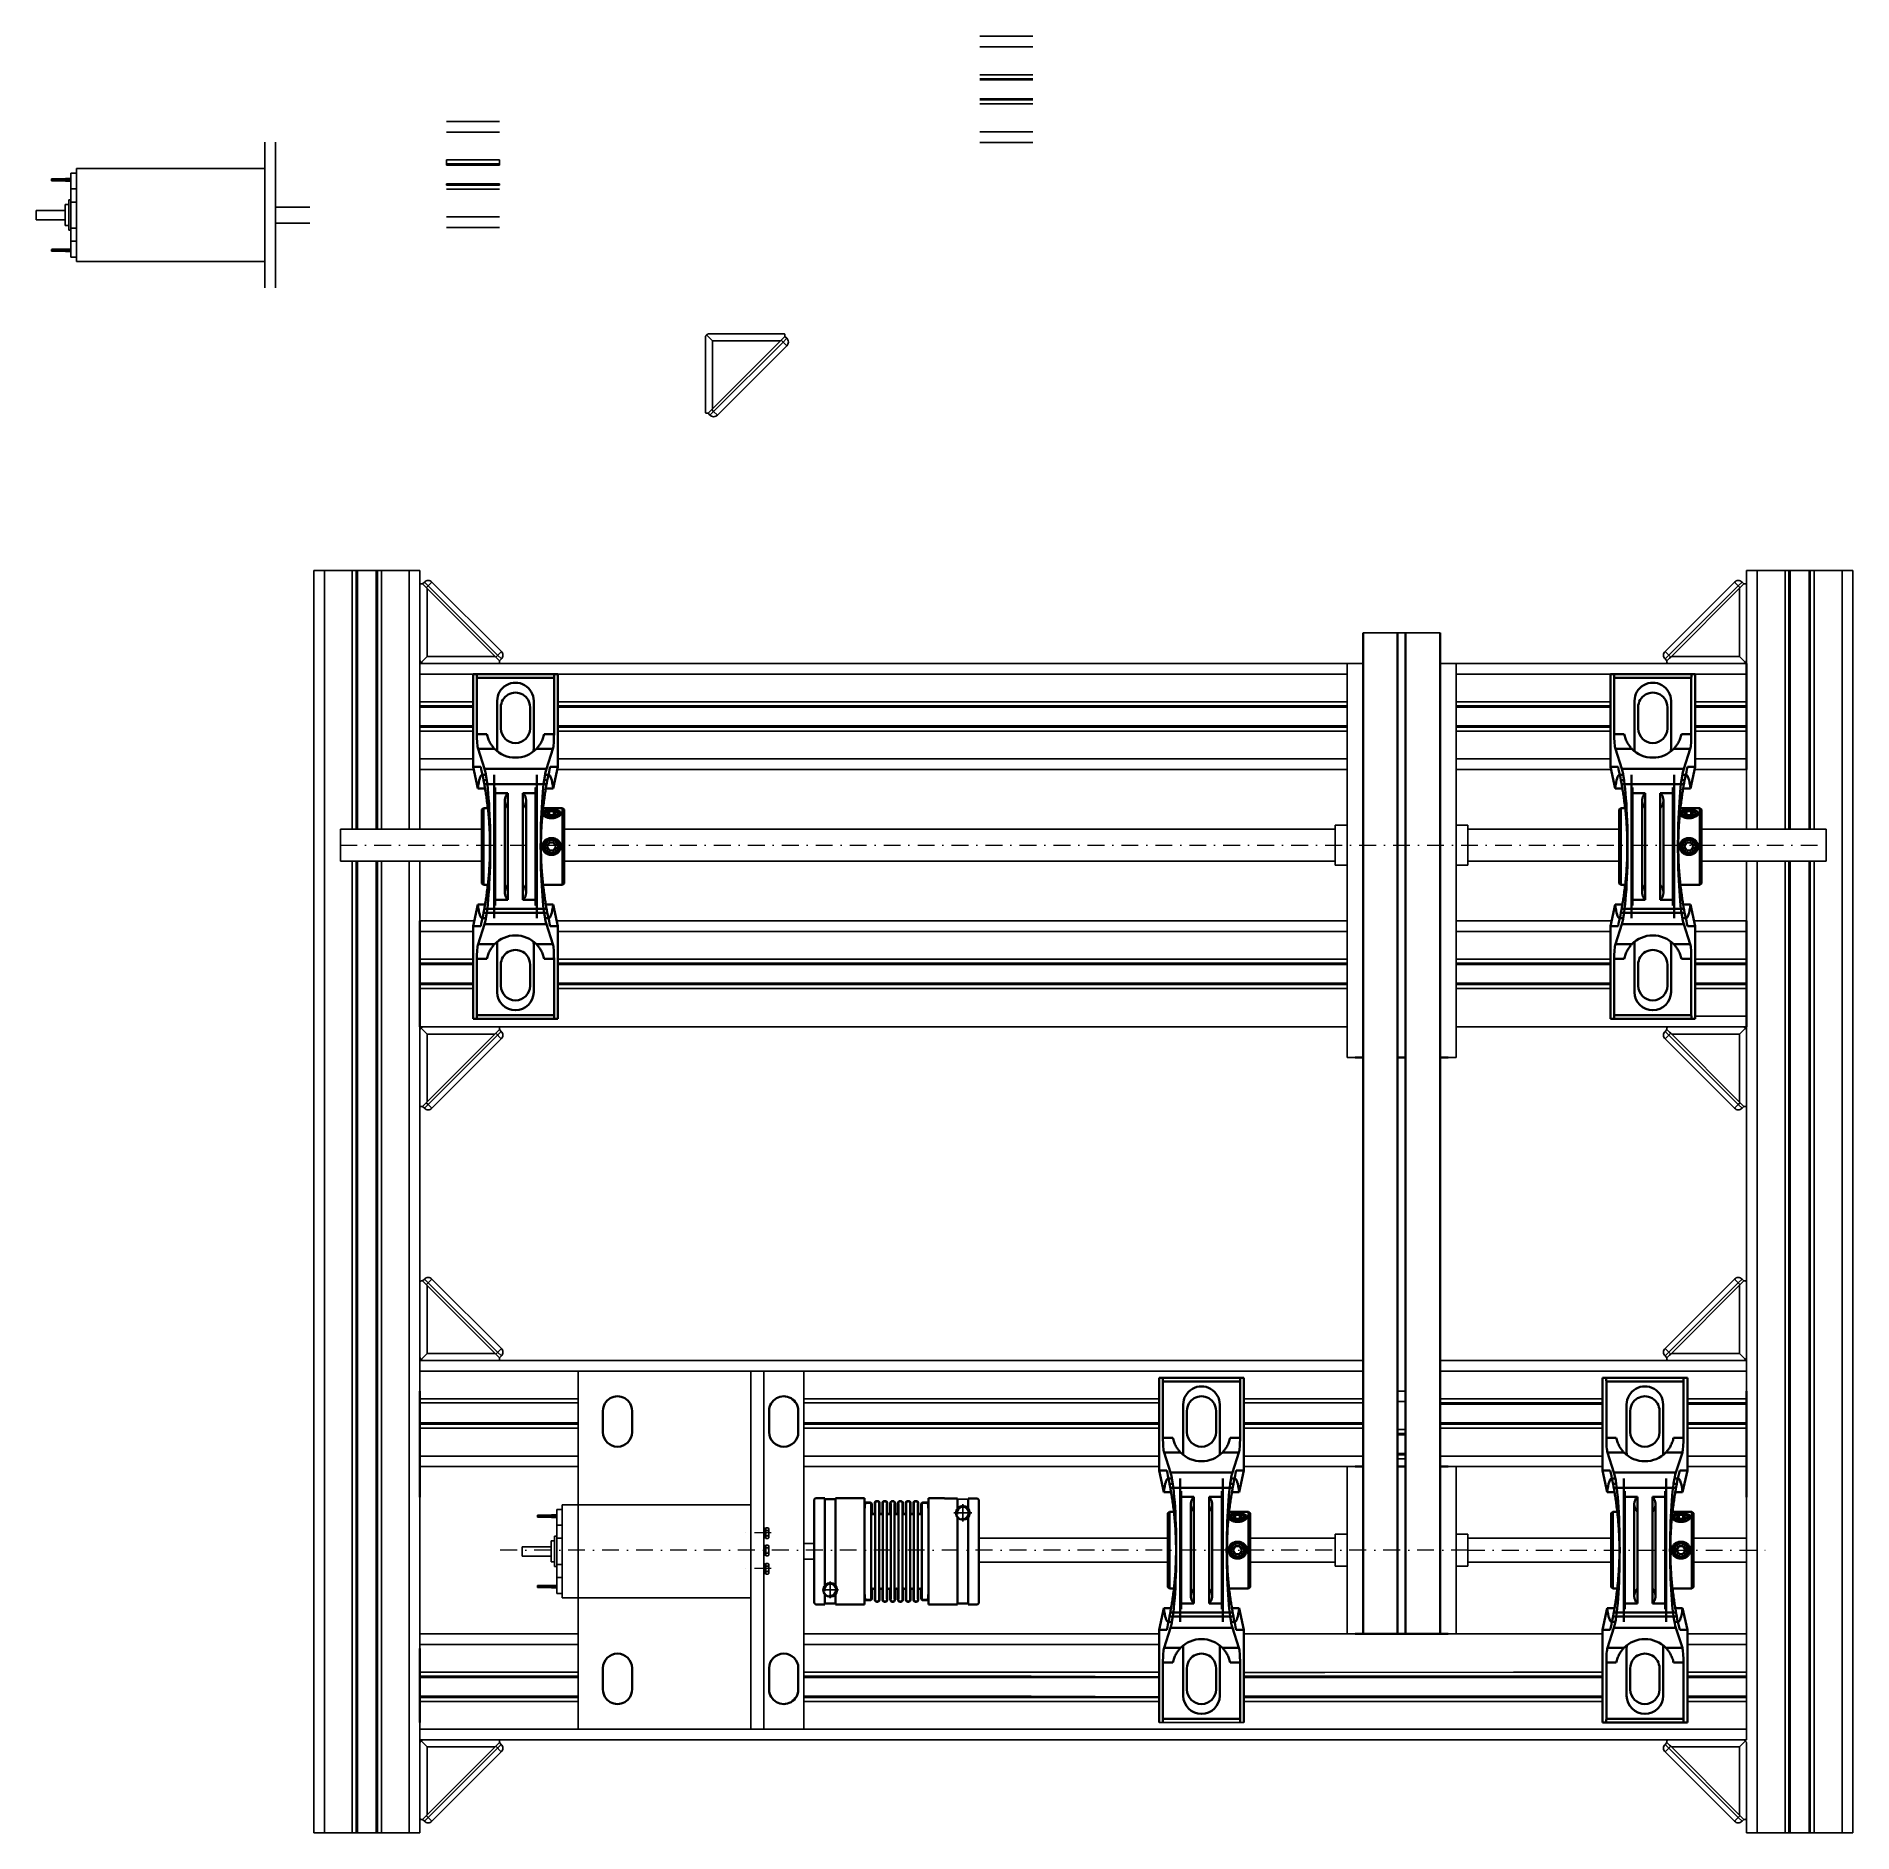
# Model space of a CAD drawing. Header units: millimetres. Extents: x -3183 to 3067, y 1033 to 2218.
# Drawn here: x 1694 to 2378, y 1465 to 2142 of the extents above; entities that cross this region are included whole.
import ezdxf

# ---------------------------------------------------------------- set-up
doc = ezdxf.new("R2010")
doc.units = ezdxf.units.MM
doc.linetypes.add('KRESKAKROPKA2', pattern=[12.7, 6.35, -3.175, 0, -3.175])
doc.linetypes.add('phl_thick', pattern=[0])
for name, color, linetype, lineweight in [('Cienkie', 51, 'Continuous', 13), ('Kontury', 7, 'Continuous', 35), ('oś', 7, 'KRESKAKROPKA2', 13)]:
    doc.layers.add(name, color=color, linetype=linetype, lineweight=lineweight)
for name, color, linetype in [('HIDDEN', 7, 'Continuous'), ('osie', 130, 'Continuous'), ('projection', 7, 'Continuous'), ('THICK', 7, 'Continuous')]:
    doc.layers.add(name, color=color, linetype=linetype)

# ---------------------------------------------------------------- blocks, each defined once
blk = doc.blocks.new('*U66')
at = {"color": 2, "linetype": 'Continuous', "extrusion": (0, 0, -1)}
for points in [[(-117.4, 246.5), (-119.6, 246.2), (-116.9, 246.2)], [(-117.9, 246.7), (-119.1, 246.5), (-117.4, 246.5)], [(-119.1, 246.5), (-119.6, 246.2), (-117.4, 246.5)], [(-119.1, 246.5), (-117.9, 246.7), (-118.5, 246.7)], [(-116.9, 246.2), (-117.8, 246), (-116.5, 245.8)], [(-116.9, 246.2), (-118.2, 246.1), (-117.8, 246)], [(-119.6, 246.2), (-118.2, 246.1), (-116.9, 246.2)], [(-119.6, 246.2), (-118.7, 246), (-118.2, 246.1)], [(-119.6, 246.2), (-120, 245.8), (-118.7, 246)], [(-118.7, 246), (-120, 245.8), (-119.1, 245.8)], [(-119.1, 245.8), (-120, 245.8), (-119.4, 245.5)], [(-120, 245.8), (-120.2, 245.2), (-119.4, 245.5)], [(-119.4, 245.5), (-120.2, 245.2), (-119.6, 245.1)], [(-120.2, 245.2), (-120.3, 244.6), (-119.6, 245.1)], [(-119.6, 245.1), (-120.3, 244.6), (-119.7, 244.6)], [(-119.7, 244.6), (-120.3, 237.8), (-119.7, 237.8)], [(-120.3, 244.6), (-120.3, 237.8), (-119.7, 244.6)], [(-120.3, 237.8), (-119.7, 237.3), (-119.7, 237.8)]]:
    blk.add_solid(points, dxfattribs=at)
blk = doc.blocks.new('*U67')
at = {"color": 2, "linetype": 'Continuous', "extrusion": (0, 0, -1)}
for points in [[(-123.2, 246.5), (-125.4, 246.2), (-122.7, 246.2)], [(-123.8, 246.7), (-124.9, 246.5), (-123.2, 246.5)], [(-124.9, 246.5), (-125.4, 246.2), (-123.2, 246.5)], [(-124.9, 246.5), (-123.8, 246.7), (-124.4, 246.7)], [(-122.7, 246.2), (-123.6, 246), (-122.3, 245.8)], [(-122.7, 246.2), (-124.1, 246.1), (-123.6, 246)], [(-125.4, 246.2), (-124.1, 246.1), (-122.7, 246.2)], [(-125.4, 246.2), (-124.5, 246), (-124.1, 246.1)], [(-125.4, 246.2), (-125.8, 245.8), (-124.5, 246)], [(-124.5, 246), (-125.8, 245.8), (-124.9, 245.8)], [(-124.9, 245.8), (-125.8, 245.8), (-125.2, 245.5)], [(-125.8, 245.8), (-126, 245.2), (-125.2, 245.5)], [(-125.2, 245.5), (-126, 245.2), (-125.5, 245.1)], [(-126, 245.2), (-126.1, 244.6), (-125.5, 245.1)], [(-125.5, 245.1), (-126.1, 244.6), (-125.5, 244.6)], [(-125.5, 244.6), (-126.1, 237.8), (-125.5, 237.8)], [(-126.1, 244.6), (-126.1, 237.8), (-125.5, 244.6)], [(-126.1, 237.8), (-125.6, 237.3), (-125.5, 237.8)]]:
    blk.add_solid(points, dxfattribs=at)
blk = doc.blocks.new('*U68')
at = {"color": 2, "linetype": 'Continuous', "extrusion": (0, 0, -1)}
for points in [[(-129.1, 246.5), (-131.3, 246.2), (-128.6, 246.2)], [(-129.6, 246.7), (-130.8, 246.5), (-129.1, 246.5)], [(-130.8, 246.5), (-131.3, 246.2), (-129.1, 246.5)], [(-130.8, 246.5), (-129.6, 246.7), (-130.2, 246.7)], [(-128.6, 246.2), (-129.5, 246), (-128.2, 245.8)], [(-128.6, 246.2), (-129.9, 246.1), (-129.5, 246)], [(-131.3, 246.2), (-129.9, 246.1), (-128.6, 246.2)], [(-131.3, 246.2), (-130.4, 246), (-129.9, 246.1)], [(-131.3, 246.2), (-131.6, 245.8), (-130.4, 246)], [(-130.4, 246), (-131.6, 245.8), (-130.8, 245.8)], [(-130.8, 245.8), (-131.6, 245.8), (-131.1, 245.5)], [(-131.6, 245.8), (-131.9, 245.2), (-131.1, 245.5)], [(-131.1, 245.5), (-131.9, 245.2), (-131.3, 245.1)], [(-131.9, 245.2), (-132, 244.6), (-131.3, 245.1)], [(-131.3, 245.1), (-132, 244.6), (-131.4, 244.6)], [(-131.4, 244.6), (-132, 237.8), (-131.4, 237.8)], [(-132, 244.6), (-132, 237.8), (-131.4, 244.6)], [(-132, 237.8), (-131.4, 237.3), (-131.4, 237.8)]]:
    blk.add_solid(points, dxfattribs=at)
blk = doc.blocks.new('*U69')
at = {"color": 2, "linetype": 'Continuous', "extrusion": (0, 0, -1)}
for points in [[(-134.9, 246.5), (-137.1, 246.2), (-134.4, 246.2)], [(-135.5, 246.7), (-136.6, 246.5), (-134.9, 246.5)], [(-136.6, 246.5), (-137.1, 246.2), (-134.9, 246.5)], [(-136.6, 246.5), (-135.5, 246.7), (-136, 246.7)], [(-134.4, 246.2), (-135.3, 246), (-134, 245.8)], [(-134.4, 246.2), (-135.8, 246.1), (-135.3, 246)], [(-137.1, 246.2), (-135.8, 246.1), (-134.4, 246.2)], [(-137.1, 246.2), (-136.2, 246), (-135.8, 246.1)], [(-137.1, 246.2), (-137.5, 245.8), (-136.2, 246)], [(-136.2, 246), (-137.5, 245.8), (-136.6, 245.8)], [(-136.6, 245.8), (-137.5, 245.8), (-136.9, 245.5)], [(-137.5, 245.8), (-137.7, 245.2), (-136.9, 245.5)], [(-136.9, 245.5), (-137.7, 245.2), (-137.1, 245.1)], [(-137.7, 245.2), (-137.8, 244.6), (-137.1, 245.1)], [(-137.1, 245.1), (-137.8, 244.6), (-137.2, 244.6)], [(-137.2, 244.6), (-137.8, 237.8), (-137.2, 237.8)], [(-137.8, 244.6), (-137.8, 237.8), (-137.2, 244.6)], [(-137.8, 237.8), (-137.3, 237.3), (-137.2, 237.8)]]:
    blk.add_solid(points, dxfattribs=at)
blk = doc.blocks.new('*U70')
at = {"color": 2, "linetype": 'Continuous', "extrusion": (0, 0, -1)}
for points in [[(-140.7, 246.5), (-143, 246.2), (-140.3, 246.2)], [(-141.3, 246.7), (-142.5, 246.5), (-140.7, 246.5)], [(-142.5, 246.5), (-143, 246.2), (-140.7, 246.5)], [(-142.5, 246.5), (-141.3, 246.7), (-141.9, 246.7)], [(-140.3, 246.2), (-141.1, 246), (-139.9, 245.8)], [(-140.3, 246.2), (-141.6, 246.1), (-141.1, 246)], [(-143, 246.2), (-141.6, 246.1), (-140.3, 246.2)], [(-143, 246.2), (-142.1, 246), (-141.6, 246.1)], [(-143, 246.2), (-143.3, 245.8), (-142.1, 246)], [(-142.1, 246), (-143.3, 245.8), (-142.5, 245.8)], [(-142.5, 245.8), (-143.3, 245.8), (-142.8, 245.5)], [(-143.3, 245.8), (-143.6, 245.2), (-142.8, 245.5)], [(-142.8, 245.5), (-143.6, 245.2), (-143, 245.1)], [(-143.6, 245.2), (-143.7, 244.6), (-143, 245.1)], [(-143, 245.1), (-143.7, 244.6), (-143.1, 244.6)], [(-143.1, 244.6), (-143.7, 237.8), (-143.1, 237.8)], [(-143.7, 244.6), (-143.7, 237.8), (-143.1, 244.6)], [(-143.7, 237.8), (-143.1, 237.3), (-143.1, 237.8)]]:
    blk.add_solid(points, dxfattribs=at)
blk = doc.blocks.new('*U71')
at = {"color": 2, "linetype": 'Continuous', "extrusion": (0, 0, -1)}
for points in [[(-146.6, 246.5), (-148.8, 246.2), (-146.1, 246.2)], [(-147.2, 246.7), (-148.3, 246.5), (-146.6, 246.5)], [(-148.3, 246.5), (-148.8, 246.2), (-146.6, 246.5)], [(-148.3, 246.5), (-147.2, 246.7), (-147.7, 246.7)], [(-146.1, 246.2), (-147, 246), (-145.7, 245.8)], [(-146.1, 246.2), (-147.4, 246.1), (-147, 246)], [(-148.8, 246.2), (-147.4, 246.1), (-146.1, 246.2)], [(-148.8, 246.2), (-147.9, 246), (-147.4, 246.1)], [(-148.8, 246.2), (-149.2, 245.8), (-147.9, 246)], [(-147.9, 246), (-149.2, 245.8), (-148.3, 245.8)], [(-148.3, 245.8), (-149.2, 245.8), (-148.6, 245.5)], [(-149.2, 245.8), (-149.4, 245.2), (-148.6, 245.5)], [(-148.6, 245.5), (-149.4, 245.2), (-148.8, 245.1)], [(-149.4, 245.2), (-149.5, 244.6), (-148.8, 245.1)], [(-148.8, 245.1), (-149.5, 244.6), (-148.9, 244.6)], [(-148.9, 244.6), (-149.5, 237.8), (-148.9, 237.8)], [(-149.5, 244.6), (-149.5, 237.8), (-148.9, 244.6)], [(-149.5, 237.8), (-149, 237.3), (-148.9, 237.8)]]:
    blk.add_solid(points, dxfattribs=at)
blk = doc.blocks.new('*U72')
at = {"color": 2, "linetype": 'Continuous', "extrusion": (0, 0, -1)}
for points in [[(-115.7, 237), (-116.5, 236.9), (-115.4, 236.9)], [(-116, 237.2), (-116.5, 236.9), (-115.7, 237)], [(-116.1, 237.5), (-116.7, 237.3), (-116, 237.2)], [(-116.7, 237.3), (-116.5, 236.9), (-116, 237.2)], [(-116.2, 237.8), (-116.7, 237.3), (-116.1, 237.5)], [(-116.5, 245.8), (-117, 245.5), (-116.2, 245.2)], [(-117, 245.5), (-116.8, 245.1), (-116.2, 245.2)], [(-116.2, 245.2), (-116.8, 245.1), (-116.2, 244.6)], [(-116.8, 245.1), (-116.8, 244.6), (-116.2, 244.6)], [(-116.2, 244.6), (-116.8, 237.8), (-116.2, 237.8)], [(-116.8, 244.6), (-116.8, 237.8), (-116.2, 244.6)], [(-116.8, 237.8), (-116.7, 237.3), (-116.2, 237.8)], [(-117.8, 246), (-117.4, 245.8), (-116.5, 245.8)], [(-117.4, 245.8), (-117, 245.5), (-116.5, 245.8)]]:
    blk.add_solid(points, dxfattribs=at)
blk = doc.blocks.new('*U73')
at = {"color": 2, "linetype": 'Continuous', "extrusion": (0, 0, -1)}
for points in [[(-121.6, 237), (-122.3, 236.9), (-121.3, 236.9)], [(-121.8, 237.2), (-122.3, 236.9), (-121.6, 237)], [(-121.9, 237.5), (-122.5, 237.3), (-121.8, 237.2)], [(-122.5, 237.3), (-122.3, 236.9), (-121.8, 237.2)], [(-122, 237.8), (-122.5, 237.3), (-121.9, 237.5)], [(-122.1, 245.2), (-122.7, 245.1), (-122, 244.6)], [(-122.7, 245.1), (-122.6, 244.6), (-122, 244.6)], [(-122, 244.6), (-122.6, 237.8), (-122, 237.8)], [(-122.6, 244.6), (-122.6, 237.8), (-122, 244.6)], [(-122.6, 237.8), (-122.5, 237.3), (-122, 237.8)], [(-122.3, 245.8), (-122.9, 245.5), (-122.1, 245.2)], [(-122.9, 245.5), (-122.7, 245.1), (-122.1, 245.2)], [(-123.6, 246), (-123.2, 245.8), (-122.3, 245.8)], [(-123.2, 245.8), (-122.9, 245.5), (-122.3, 245.8)]]:
    blk.add_solid(points, dxfattribs=at)
blk = doc.blocks.new('*U74')
at = {"color": 2, "linetype": 'Continuous', "extrusion": (0, 0, -1)}
for points in [[(-127.4, 237), (-128.2, 236.9), (-127.1, 236.9)], [(-127.6, 237.2), (-128.2, 236.9), (-127.4, 237)], [(-127.8, 237.5), (-128.4, 237.3), (-127.6, 237.2)], [(-128.4, 237.3), (-128.2, 236.9), (-127.6, 237.2)], [(-127.9, 245.2), (-128.5, 245.1), (-127.8, 244.6)], [(-128.5, 245.1), (-128.4, 244.6), (-127.8, 244.6)], [(-127.8, 244.6), (-128.4, 237.8), (-127.8, 237.8)], [(-128.4, 244.6), (-128.4, 237.8), (-127.8, 244.6)], [(-127.8, 237.8), (-128.4, 237.3), (-127.8, 237.5)], [(-128.4, 237.8), (-128.4, 237.3), (-127.8, 237.8)], [(-128.2, 245.8), (-128.7, 245.5), (-127.9, 245.2)], [(-128.7, 245.5), (-128.5, 245.1), (-127.9, 245.2)], [(-129.5, 246), (-129, 245.8), (-128.2, 245.8)], [(-129, 245.8), (-128.7, 245.5), (-128.2, 245.8)]]:
    blk.add_solid(points, dxfattribs=at)
blk = doc.blocks.new('*U75')
at = {"color": 2, "linetype": 'Continuous', "extrusion": (0, 0, -1)}
for points in [[(-133.3, 237), (-134, 236.9), (-133, 236.9)], [(-133.5, 237.2), (-134, 236.9), (-133.3, 237)], [(-133.6, 237.5), (-134.2, 237.3), (-133.5, 237.2)], [(-134.2, 237.3), (-134, 236.9), (-133.5, 237.2)], [(-133.7, 237.8), (-134.2, 237.3), (-133.6, 237.5)], [(-133.8, 245.2), (-134.4, 245.1), (-133.7, 244.6)], [(-134.4, 245.1), (-134.3, 244.6), (-133.7, 244.6)], [(-133.7, 244.6), (-134.3, 237.8), (-133.7, 237.8)], [(-134.3, 244.6), (-134.3, 237.8), (-133.7, 244.6)], [(-134.3, 237.8), (-134.2, 237.3), (-133.7, 237.8)], [(-134, 245.8), (-134.6, 245.5), (-133.8, 245.2)], [(-134.6, 245.5), (-134.4, 245.1), (-133.8, 245.2)], [(-135.3, 246), (-134.9, 245.8), (-134, 245.8)], [(-134.9, 245.8), (-134.6, 245.5), (-134, 245.8)]]:
    blk.add_solid(points, dxfattribs=at)
blk = doc.blocks.new('*U76')
at = {"color": 2, "linetype": 'Continuous', "extrusion": (0, 0, -1)}
for points in [[(-139.1, 237), (-139.9, 236.9), (-138.8, 236.9)], [(-139.3, 237.2), (-139.9, 236.9), (-139.1, 237)], [(-139.5, 237.5), (-140.1, 237.3), (-139.3, 237.2)], [(-140.1, 237.3), (-139.9, 236.9), (-139.3, 237.2)], [(-139.6, 245.2), (-140.2, 245.1), (-139.5, 244.6)], [(-140.2, 245.1), (-140.1, 244.6), (-139.5, 244.6)], [(-139.5, 244.6), (-140.1, 237.8), (-139.5, 237.8)], [(-140.1, 244.6), (-140.1, 237.8), (-139.5, 244.6)], [(-139.5, 237.8), (-140.1, 237.3), (-139.5, 237.5)], [(-140.1, 237.8), (-140.1, 237.3), (-139.5, 237.8)], [(-139.9, 245.8), (-140.4, 245.5), (-139.6, 245.2)], [(-140.4, 245.5), (-140.2, 245.1), (-139.6, 245.2)], [(-141.1, 246), (-140.7, 245.8), (-139.9, 245.8)], [(-140.7, 245.8), (-140.4, 245.5), (-139.9, 245.8)]]:
    blk.add_solid(points, dxfattribs=at)
blk = doc.blocks.new('*U77')
at = {"color": 2, "linetype": 'Continuous', "extrusion": (0, 0, -1)}
for points in [[(-145, 237), (-145.7, 236.9), (-144.7, 236.9)], [(-145.2, 237.2), (-145.7, 236.9), (-145, 237)], [(-145.3, 237.5), (-145.9, 237.3), (-145.2, 237.2)], [(-145.9, 237.3), (-145.7, 236.9), (-145.2, 237.2)], [(-145.4, 237.8), (-145.9, 237.3), (-145.3, 237.5)], [(-145.5, 245.2), (-146.1, 245.1), (-145.4, 244.6)], [(-146.1, 245.1), (-146, 244.6), (-145.4, 244.6)], [(-145.4, 244.6), (-146, 237.8), (-145.4, 237.8)], [(-146, 244.6), (-146, 237.8), (-145.4, 244.6)], [(-146, 237.8), (-145.9, 237.3), (-145.4, 237.8)], [(-145.7, 245.8), (-146.3, 245.5), (-145.5, 245.2)], [(-146.3, 245.5), (-146.1, 245.1), (-145.5, 245.2)], [(-147, 246), (-146.6, 245.8), (-145.7, 245.8)], [(-146.6, 245.8), (-146.3, 245.5), (-145.7, 245.8)]]:
    blk.add_solid(points, dxfattribs=at)
blk = doc.blocks.new('*U78')
at = {"color": 2, "linetype": 'Continuous', "extrusion": (0, 0, -1)}
for points in [[(-109.2, 245.1), (-110.1, 245), (-108.9, 244.7)], [(-109.5, 245.4), (-113.9, 245.1), (-109.2, 245.1)], [(-109.2, 245.1), (-110.4, 245), (-110.1, 245)], [(-113.9, 245.1), (-110.4, 245), (-109.2, 245.1)], [(-110, 245.5), (-113.5, 245.4), (-109.5, 245.4)], [(-113.5, 245.4), (-113.9, 245.1), (-109.5, 245.4)], [(-110.4, 245.6), (-113.1, 245.5), (-110, 245.5)], [(-113.1, 245.5), (-113.5, 245.4), (-110, 245.5)], [(-113.1, 245.5), (-110.4, 245.6), (-112.6, 245.6)], [(-113.9, 245.1), (-112.6, 245), (-110.4, 245)], [(-113.9, 245.1), (-113, 245), (-112.6, 245)], [(-113.9, 245.1), (-114.2, 244.7), (-113, 245)], [(-113, 245), (-114.2, 244.7), (-113.3, 244.8)], [(-113.3, 244.8), (-114.2, 244.7), (-113.6, 244.5)], [(-114.2, 244.7), (-114.4, 244.3), (-113.6, 244.5)], [(-113.6, 244.5), (-114.4, 244.3), (-113.8, 244.2)], [(-114.4, 244.3), (-114.4, 243.8), (-113.8, 244.2)], [(-113.8, 244.2), (-114.4, 243.8), (-113.8, 243.8)], [(-113.8, 243.8), (-114.4, 237.8), (-113.8, 237.8)], [(-114.4, 243.8), (-114.4, 237.8), (-113.8, 243.8)], [(-114.4, 237.8), (-113.9, 237.3), (-113.8, 237.8)]]:
    blk.add_solid(points, dxfattribs=at)
blk = doc.blocks.new('*U79')
at = {"color": 2, "linetype": 'Continuous', "extrusion": (0, 0, -1)}
for points in [[(-151.8, 245.1), (-152.7, 245), (-151.5, 244.7)], [(-152.1, 245.4), (-156.5, 245.1), (-151.8, 245.1)], [(-151.8, 245.1), (-153, 245), (-152.7, 245)], [(-156.5, 245.1), (-153, 245), (-151.8, 245.1)], [(-152.6, 245.5), (-156.1, 245.4), (-152.1, 245.4)], [(-156.1, 245.4), (-156.5, 245.1), (-152.1, 245.4)], [(-153, 245.6), (-155.7, 245.5), (-152.6, 245.5)], [(-155.7, 245.5), (-156.1, 245.4), (-152.6, 245.5)], [(-155.7, 245.5), (-153, 245.6), (-155.2, 245.6)], [(-156.5, 245.1), (-155.2, 245), (-153, 245)], [(-156.5, 245.1), (-155.6, 245), (-155.2, 245)], [(-156.5, 245.1), (-156.8, 244.7), (-155.6, 245)], [(-155.6, 245), (-156.8, 244.7), (-155.9, 244.8)], [(-155.9, 244.8), (-156.8, 244.7), (-156.2, 244.5)], [(-156.8, 244.7), (-157, 244.3), (-156.2, 244.5)], [(-156.2, 244.5), (-157, 244.3), (-156.4, 244.2)], [(-157, 244.3), (-157, 243.8), (-156.4, 244.2)], [(-156.4, 244.2), (-157, 243.8), (-156.4, 243.8)], [(-156.4, 243.8), (-157, 241.5), (-156.4, 241.5)], [(-157, 243.8), (-157, 241.5), (-156.4, 243.8)]]:
    blk.add_solid(points, dxfattribs=at)
blk = doc.blocks.new('*U80')
at = {"color": 2, "linetype": 'Continuous', "extrusion": (0, 0, -1)}
for points in [[(-108.7, 244.3), (-109.3, 244.2), (-108.6, 243.8)], [(-109.3, 244.2), (-109.2, 243.8), (-108.6, 243.8)], [(-108.6, 243.8), (-109.2, 241.5), (-108.6, 241.5)], [(-109.2, 243.8), (-109.2, 241.5), (-108.6, 243.8)], [(-108.9, 244.7), (-109.5, 244.5), (-108.7, 244.3)], [(-109.5, 244.5), (-109.3, 244.2), (-108.7, 244.3)], [(-110.1, 245), (-109.7, 244.8), (-108.9, 244.7)], [(-109.7, 244.8), (-109.5, 244.5), (-108.9, 244.7)]]:
    blk.add_solid(points, dxfattribs=at)
blk = doc.blocks.new('*U81')
at = {"color": 2, "linetype": 'Continuous', "extrusion": (0, 0, -1)}
for points in [[(-150.8, 237), (-151.6, 236.9), (-150.5, 236.9)], [(-151, 237.2), (-151.6, 236.9), (-150.8, 237)], [(-151.2, 237.5), (-151.8, 237.3), (-151, 237.2)], [(-151.8, 237.3), (-151.6, 236.9), (-151, 237.2)], [(-151.3, 244.3), (-151.9, 244.2), (-151.2, 243.8)], [(-151.9, 244.2), (-151.8, 243.8), (-151.2, 243.8)], [(-151.2, 243.8), (-151.8, 237.8), (-151.2, 237.8)], [(-151.8, 243.8), (-151.8, 237.8), (-151.2, 243.8)], [(-151.2, 237.8), (-151.8, 237.3), (-151.2, 237.5)], [(-151.8, 237.8), (-151.8, 237.3), (-151.2, 237.8)], [(-151.5, 244.7), (-152.1, 244.5), (-151.3, 244.3)], [(-152.1, 244.5), (-151.9, 244.2), (-151.3, 244.3)], [(-152.7, 245), (-152.3, 244.8), (-151.5, 244.7)], [(-152.3, 244.8), (-152.1, 244.5), (-151.5, 244.7)]]:
    blk.add_solid(points, dxfattribs=at)
blk = doc.blocks.new('*U82')
at = {"color": 2, "linetype": 'Continuous', "extrusion": (0, 0, -1)}
for points in [[(-114.4, 237.8), (-114.5, 237.5), (-113.9, 237.3)], [(-114.5, 237.5), (-114.6, 237.2), (-113.9, 237.3)], [(-113.9, 237.3), (-114.6, 237.2), (-114.1, 236.9)]]:
    blk.add_solid(points, dxfattribs=at)
blk = doc.blocks.new('*U83')
at = {"color": 2, "linetype": 'Continuous', "extrusion": (0, 0, -1)}
for points in [[(-120.3, 237.8), (-120.3, 237.5), (-119.7, 237.3)], [(-120.3, 237.5), (-120.5, 237.2), (-119.7, 237.3)], [(-119.7, 237.3), (-120.5, 237.2), (-120, 236.9)]]:
    blk.add_solid(points, dxfattribs=at)
blk = doc.blocks.new('*U84')
at = {"color": 2, "linetype": 'Continuous', "extrusion": (0, 0, -1)}
for points in [[(-126.1, 237.8), (-126.2, 237.5), (-125.6, 237.3)], [(-126.2, 237.5), (-126.3, 237.2), (-125.6, 237.3)], [(-125.6, 237.3), (-126.3, 237.2), (-125.8, 236.9)]]:
    blk.add_solid(points, dxfattribs=at)
blk = doc.blocks.new('*U85')
at = {"color": 2, "linetype": 'Continuous', "extrusion": (0, 0, -1)}
for points in [[(-132, 237.8), (-132, 237.5), (-131.4, 237.3)], [(-132, 237.5), (-132.2, 237.2), (-131.4, 237.3)], [(-131.4, 237.3), (-132.2, 237.2), (-131.6, 236.9)]]:
    blk.add_solid(points, dxfattribs=at)
blk = doc.blocks.new('*U86')
at = {"color": 2, "linetype": 'Continuous', "extrusion": (0, 0, -1)}
for points in [[(-137.8, 237.8), (-137.9, 237.5), (-137.3, 237.3)], [(-137.9, 237.5), (-138, 237.2), (-137.3, 237.3)], [(-137.3, 237.3), (-138, 237.2), (-137.5, 236.9)]]:
    blk.add_solid(points, dxfattribs=at)
blk = doc.blocks.new('*U87')
at = {"color": 2, "linetype": 'Continuous', "extrusion": (0, 0, -1)}
for points in [[(-143.7, 237.8), (-143.7, 237.5), (-143.1, 237.3)], [(-143.7, 237.5), (-143.9, 237.2), (-143.1, 237.3)], [(-143.1, 237.3), (-143.9, 237.2), (-143.3, 236.9)]]:
    blk.add_solid(points, dxfattribs=at)
blk = doc.blocks.new('*U88')
at = {"color": 2, "linetype": 'Continuous', "extrusion": (0, 0, -1)}
for points in [[(-149.5, 237.8), (-149.6, 237.5), (-149, 237.3)], [(-149.6, 237.5), (-149.7, 237.2), (-149, 237.3)], [(-149, 237.3), (-149.7, 237.2), (-149.2, 236.9)]]:
    blk.add_solid(points, dxfattribs=at)
blk = doc.blocks.new('*U89')
at = {"color": 2, "linetype": 'Continuous', "extrusion": (0, 0, -1)}
for points in [[(-114.6, 237.2), (-114.9, 237), (-114.1, 236.9)], [(-114.9, 237), (-115.1, 236.9), (-114.1, 236.9)], [(-114.1, 236.9), (-116.2, 236.6), (-114.4, 236.6)], [(-116.5, 236.9), (-116.2, 236.6), (-114.1, 236.9)], [(-115.4, 236.9), (-116.5, 236.9), (-114.1, 236.9)], [(-114.1, 236.9), (-115.1, 236.9), (-115.4, 236.9)], [(-114.4, 236.6), (-115.7, 236.4), (-114.8, 236.4)], [(-116.2, 236.6), (-115.7, 236.4), (-114.4, 236.6)], [(-115.7, 236.4), (-115.3, 236.3), (-114.8, 236.4)]]:
    blk.add_solid(points, dxfattribs=at)
blk = doc.blocks.new('*U90')
at = {"color": 2, "linetype": 'Continuous', "extrusion": (0, 0, -1)}
for points in [[(-120.5, 237.2), (-120.7, 237), (-120, 236.9)], [(-120.7, 237), (-121, 236.9), (-120, 236.9)], [(-120, 236.9), (-122, 236.6), (-120.3, 236.6)], [(-122.3, 236.9), (-122, 236.6), (-120, 236.9)], [(-121.3, 236.9), (-122.3, 236.9), (-120, 236.9)], [(-120, 236.9), (-121, 236.9), (-121.3, 236.9)], [(-120.3, 236.6), (-121.6, 236.4), (-120.7, 236.4)], [(-122, 236.6), (-121.6, 236.4), (-120.3, 236.6)], [(-121.6, 236.4), (-121.1, 236.3), (-120.7, 236.4)]]:
    blk.add_solid(points, dxfattribs=at)
blk = doc.blocks.new('*U91')
at = {"color": 2, "linetype": 'Continuous', "extrusion": (0, 0, -1)}
for points in [[(-126.3, 237.2), (-126.6, 237), (-125.8, 236.9)], [(-126.6, 237), (-126.8, 236.9), (-125.8, 236.9)], [(-125.8, 236.9), (-127.8, 236.6), (-126.1, 236.6)], [(-128.2, 236.9), (-127.8, 236.6), (-125.8, 236.9)], [(-127.1, 236.9), (-128.2, 236.9), (-125.8, 236.9)], [(-125.8, 236.9), (-126.8, 236.9), (-127.1, 236.9)], [(-126.1, 236.6), (-127.4, 236.4), (-126.5, 236.4)], [(-127.8, 236.6), (-127.4, 236.4), (-126.1, 236.6)], [(-127.4, 236.4), (-127, 236.3), (-126.5, 236.4)]]:
    blk.add_solid(points, dxfattribs=at)
blk = doc.blocks.new('*U92')
at = {"color": 2, "linetype": 'Continuous', "extrusion": (0, 0, -1)}
for points in [[(-132.2, 237.2), (-132.4, 237), (-131.6, 236.9)], [(-132.4, 237), (-132.7, 236.9), (-131.6, 236.9)], [(-131.6, 236.9), (-133.7, 236.6), (-132, 236.6)], [(-134, 236.9), (-133.7, 236.6), (-131.6, 236.9)], [(-133, 236.9), (-134, 236.9), (-131.6, 236.9)], [(-131.6, 236.9), (-132.7, 236.9), (-133, 236.9)], [(-132, 236.6), (-133.3, 236.4), (-132.4, 236.4)], [(-133.7, 236.6), (-133.3, 236.4), (-132, 236.6)], [(-133.3, 236.4), (-132.8, 236.3), (-132.4, 236.4)]]:
    blk.add_solid(points, dxfattribs=at)
blk = doc.blocks.new('*U93')
at = {"color": 2, "linetype": 'Continuous', "extrusion": (0, 0, -1)}
for points in [[(-138, 237.2), (-138.2, 237), (-137.5, 236.9)], [(-138.2, 237), (-138.5, 236.9), (-137.5, 236.9)], [(-137.5, 236.9), (-139.5, 236.6), (-137.8, 236.6)], [(-139.9, 236.9), (-139.5, 236.6), (-137.5, 236.9)], [(-138.8, 236.9), (-139.9, 236.9), (-137.5, 236.9)], [(-137.5, 236.9), (-138.5, 236.9), (-138.8, 236.9)], [(-137.8, 236.6), (-139.1, 236.4), (-138.2, 236.4)], [(-139.5, 236.6), (-139.1, 236.4), (-137.8, 236.6)], [(-139.1, 236.4), (-138.7, 236.3), (-138.2, 236.4)]]:
    blk.add_solid(points, dxfattribs=at)
blk = doc.blocks.new('*U94')
at = {"color": 2, "linetype": 'Continuous', "extrusion": (0, 0, -1)}
for points in [[(-143.9, 237.2), (-144.1, 237), (-143.3, 236.9)], [(-144.1, 237), (-144.4, 236.9), (-143.3, 236.9)], [(-143.3, 236.9), (-145.4, 236.6), (-143.7, 236.6)], [(-145.7, 236.9), (-145.4, 236.6), (-143.3, 236.9)], [(-144.7, 236.9), (-145.7, 236.9), (-143.3, 236.9)], [(-143.3, 236.9), (-144.4, 236.9), (-144.7, 236.9)], [(-143.7, 236.6), (-145, 236.4), (-144.1, 236.4)], [(-145.4, 236.6), (-145, 236.4), (-143.7, 236.6)], [(-145, 236.4), (-144.5, 236.3), (-144.1, 236.4)]]:
    blk.add_solid(points, dxfattribs=at)
blk = doc.blocks.new('*U95')
at = {"color": 2, "linetype": 'Continuous', "extrusion": (0, 0, -1)}
for points in [[(-149.7, 237.2), (-149.9, 237), (-149.2, 236.9)], [(-149.9, 237), (-150.2, 236.9), (-149.2, 236.9)], [(-149.2, 236.9), (-151.2, 236.6), (-149.5, 236.6)], [(-151.6, 236.9), (-151.2, 236.6), (-149.2, 236.9)], [(-150.5, 236.9), (-151.6, 236.9), (-149.2, 236.9)], [(-149.2, 236.9), (-150.2, 236.9), (-150.5, 236.9)], [(-149.5, 236.6), (-150.8, 236.4), (-149.9, 236.4)], [(-151.2, 236.6), (-150.8, 236.4), (-149.5, 236.6)], [(-150.8, 236.4), (-150.4, 236.3), (-149.9, 236.4)]]:
    blk.add_solid(points, dxfattribs=at)
blk = doc.blocks.new('*U96')
at = {"color": 2, "linetype": 'Continuous', "extrusion": (0, 0, -1)}
for points in [[(-114.1, 180.1), (-115.1, 180.1), (-113.9, 179.7)], [(-114.4, 180.4), (-116.5, 180.1), (-114.1, 180.1)], [(-116.5, 180.1), (-115.1, 180.1), (-114.1, 180.1)], [(-114.8, 180.6), (-116.2, 180.4), (-114.4, 180.4)], [(-116.2, 180.4), (-116.5, 180.1), (-114.4, 180.4)], [(-115.3, 180.7), (-115.7, 180.6), (-114.8, 180.6)], [(-115.7, 180.6), (-116.2, 180.4), (-114.8, 180.6)], [(-116.5, 180.1), (-115.4, 180.1), (-115.1, 180.1)], [(-115.4, 180.1), (-116.7, 179.7), (-115.7, 180)], [(-116.5, 180.1), (-116.7, 179.7), (-115.4, 180.1)], [(-115.7, 180), (-116.7, 179.7), (-116, 179.8)], [(-116, 179.8), (-116.7, 179.7), (-116.1, 179.5)], [(-116.7, 179.7), (-116.8, 179.2), (-116.1, 179.5)], [(-116.1, 179.5), (-116.8, 179.2), (-116.2, 179.2)], [(-116.2, 179.2), (-116.8, 172.4), (-116.2, 172.4)], [(-116.8, 179.2), (-116.8, 172.4), (-116.2, 179.2)], [(-116.8, 172.4), (-116.2, 171.8), (-116.2, 172.4)]]:
    blk.add_solid(points, dxfattribs=at)
blk = doc.blocks.new('*U97')
at = {"color": 2, "linetype": 'Continuous', "extrusion": (0, 0, -1)}
for points in [[(-120, 180.1), (-121, 180.1), (-119.7, 179.7)], [(-120.3, 180.4), (-122.3, 180.1), (-120, 180.1)], [(-122.3, 180.1), (-121, 180.1), (-120, 180.1)], [(-120.7, 180.6), (-122, 180.4), (-120.3, 180.4)], [(-122, 180.4), (-122.3, 180.1), (-120.3, 180.4)], [(-121.1, 180.7), (-121.6, 180.6), (-120.7, 180.6)], [(-121.6, 180.6), (-122, 180.4), (-120.7, 180.6)], [(-122.3, 180.1), (-121.3, 180.1), (-121, 180.1)], [(-121.3, 180.1), (-122.5, 179.7), (-121.6, 180)], [(-122.3, 180.1), (-122.5, 179.7), (-121.3, 180.1)], [(-121.6, 180), (-122.5, 179.7), (-121.8, 179.8)], [(-121.8, 179.8), (-122.5, 179.7), (-121.9, 179.5)], [(-122.5, 179.7), (-122.6, 179.2), (-121.9, 179.5)], [(-121.9, 179.5), (-122.6, 179.2), (-122, 179.2)], [(-122, 179.2), (-122.6, 172.4), (-122, 172.4)], [(-122.6, 179.2), (-122.6, 172.4), (-122, 179.2)], [(-122.6, 172.4), (-122.1, 171.8), (-122, 172.4)]]:
    blk.add_solid(points, dxfattribs=at)
blk = doc.blocks.new('*U98')
at = {"color": 2, "linetype": 'Continuous', "extrusion": (0, 0, -1)}
for points in [[(-125.8, 180.1), (-126.8, 180.1), (-125.6, 179.7)], [(-126.1, 180.4), (-128.2, 180.1), (-125.8, 180.1)], [(-128.2, 180.1), (-126.8, 180.1), (-125.8, 180.1)], [(-126.5, 180.6), (-127.8, 180.4), (-126.1, 180.4)], [(-127.8, 180.4), (-128.2, 180.1), (-126.1, 180.4)], [(-127, 180.7), (-127.4, 180.6), (-126.5, 180.6)], [(-127.4, 180.6), (-127.8, 180.4), (-126.5, 180.6)], [(-128.2, 180.1), (-127.1, 180.1), (-126.8, 180.1)], [(-127.1, 180.1), (-128.4, 179.7), (-127.4, 180)], [(-128.2, 180.1), (-128.4, 179.7), (-127.1, 180.1)], [(-127.4, 180), (-128.4, 179.7), (-127.6, 179.8)], [(-127.6, 179.8), (-128.4, 179.7), (-127.8, 179.5)], [(-128.4, 179.7), (-128.4, 179.2), (-127.8, 179.5)], [(-127.8, 179.5), (-128.4, 179.2), (-127.8, 179.2)], [(-127.8, 179.2), (-128.4, 172.4), (-127.8, 172.4)], [(-128.4, 179.2), (-128.4, 172.4), (-127.8, 179.2)], [(-128.4, 172.4), (-127.9, 171.8), (-127.8, 172.4)]]:
    blk.add_solid(points, dxfattribs=at)
blk = doc.blocks.new('*U99')
at = {"color": 2, "linetype": 'Continuous', "extrusion": (0, 0, -1)}
for points in [[(-131.6, 180.1), (-132.7, 180.1), (-131.4, 179.7)], [(-132, 180.4), (-134, 180.1), (-131.6, 180.1)], [(-134, 180.1), (-132.7, 180.1), (-131.6, 180.1)], [(-132.4, 180.6), (-133.7, 180.4), (-132, 180.4)], [(-133.7, 180.4), (-134, 180.1), (-132, 180.4)], [(-132.8, 180.7), (-133.3, 180.6), (-132.4, 180.6)], [(-133.3, 180.6), (-133.7, 180.4), (-132.4, 180.6)], [(-134, 180.1), (-133, 180.1), (-132.7, 180.1)], [(-133, 180.1), (-134.2, 179.7), (-133.3, 180)], [(-134, 180.1), (-134.2, 179.7), (-133, 180.1)], [(-133.3, 180), (-134.2, 179.7), (-133.5, 179.8)], [(-133.5, 179.8), (-134.2, 179.7), (-133.6, 179.5)], [(-134.2, 179.7), (-134.3, 179.2), (-133.6, 179.5)], [(-133.6, 179.5), (-134.3, 179.2), (-133.7, 179.2)], [(-133.7, 179.2), (-134.3, 172.4), (-133.7, 172.4)], [(-134.3, 179.2), (-134.3, 172.4), (-133.7, 179.2)], [(-134.3, 172.4), (-133.8, 171.8), (-133.7, 172.4)]]:
    blk.add_solid(points, dxfattribs=at)
blk = doc.blocks.new('*U100')
at = {"color": 2, "linetype": 'Continuous', "extrusion": (0, 0, -1)}
for points in [[(-137.5, 180.1), (-138.5, 180.1), (-137.3, 179.7)], [(-137.8, 180.4), (-139.9, 180.1), (-137.5, 180.1)], [(-139.9, 180.1), (-138.5, 180.1), (-137.5, 180.1)], [(-138.2, 180.6), (-139.5, 180.4), (-137.8, 180.4)], [(-139.5, 180.4), (-139.9, 180.1), (-137.8, 180.4)], [(-138.7, 180.7), (-139.1, 180.6), (-138.2, 180.6)], [(-139.1, 180.6), (-139.5, 180.4), (-138.2, 180.6)], [(-139.9, 180.1), (-138.8, 180.1), (-138.5, 180.1)], [(-138.8, 180.1), (-140.1, 179.7), (-139.1, 180)], [(-139.9, 180.1), (-140.1, 179.7), (-138.8, 180.1)], [(-139.1, 180), (-140.1, 179.7), (-139.3, 179.8)], [(-139.3, 179.8), (-140.1, 179.7), (-139.5, 179.5)], [(-140.1, 179.7), (-140.1, 179.2), (-139.5, 179.5)], [(-139.5, 179.5), (-140.1, 179.2), (-139.5, 179.2)], [(-139.5, 179.2), (-140.1, 172.4), (-139.5, 172.4)], [(-140.1, 179.2), (-140.1, 172.4), (-139.5, 179.2)], [(-140.1, 172.4), (-139.6, 171.8), (-139.5, 172.4)]]:
    blk.add_solid(points, dxfattribs=at)
blk = doc.blocks.new('*U101')
at = {"color": 2, "linetype": 'Continuous', "extrusion": (0, 0, -1)}
for points in [[(-143.3, 180.1), (-144.4, 180.1), (-143.1, 179.7)], [(-143.7, 180.4), (-145.7, 180.1), (-143.3, 180.1)], [(-145.7, 180.1), (-144.4, 180.1), (-143.3, 180.1)], [(-144.1, 180.6), (-145.4, 180.4), (-143.7, 180.4)], [(-145.4, 180.4), (-145.7, 180.1), (-143.7, 180.4)], [(-144.5, 180.7), (-145, 180.6), (-144.1, 180.6)], [(-145, 180.6), (-145.4, 180.4), (-144.1, 180.6)], [(-145.7, 180.1), (-144.7, 180.1), (-144.4, 180.1)], [(-144.7, 180.1), (-145.9, 179.7), (-145, 180)], [(-145.7, 180.1), (-145.9, 179.7), (-144.7, 180.1)], [(-145, 180), (-145.9, 179.7), (-145.2, 179.8)], [(-145.2, 179.8), (-145.9, 179.7), (-145.3, 179.5)], [(-145.9, 179.7), (-146, 179.2), (-145.3, 179.5)], [(-145.3, 179.5), (-146, 179.2), (-145.4, 179.2)], [(-145.4, 179.2), (-146, 172.4), (-145.4, 172.4)], [(-146, 179.2), (-146, 172.4), (-145.4, 179.2)], [(-146, 172.4), (-145.5, 171.8), (-145.4, 172.4)]]:
    blk.add_solid(points, dxfattribs=at)
blk = doc.blocks.new('*U102')
at = {"color": 2, "linetype": 'Continuous', "extrusion": (0, 0, -1)}
for points in [[(-149.2, 180.1), (-150.2, 180.1), (-149, 179.7)], [(-149.5, 180.4), (-151.6, 180.1), (-149.2, 180.1)], [(-151.6, 180.1), (-150.2, 180.1), (-149.2, 180.1)], [(-149.9, 180.6), (-151.2, 180.4), (-149.5, 180.4)], [(-151.2, 180.4), (-151.6, 180.1), (-149.5, 180.4)], [(-150.4, 180.7), (-150.8, 180.6), (-149.9, 180.6)], [(-150.8, 180.6), (-151.2, 180.4), (-149.9, 180.6)], [(-151.6, 180.1), (-150.5, 180.1), (-150.2, 180.1)], [(-150.5, 180.1), (-151.8, 179.7), (-150.8, 180)], [(-151.6, 180.1), (-151.8, 179.7), (-150.5, 180.1)], [(-150.8, 180), (-151.8, 179.7), (-151, 179.8)], [(-151, 179.8), (-151.8, 179.7), (-151.2, 179.5)], [(-151.8, 179.7), (-151.8, 179.2), (-151.2, 179.5)], [(-151.2, 179.5), (-151.8, 179.2), (-151.2, 179.2)], [(-151.2, 179.2), (-151.8, 173.2), (-151.2, 173.2)], [(-151.8, 179.2), (-151.8, 173.2), (-151.2, 179.2)], [(-151.8, 173.2), (-151.3, 172.7), (-151.2, 173.2)]]:
    blk.add_solid(points, dxfattribs=at)
blk = doc.blocks.new('*U103')
at = {"color": 2, "linetype": 'Continuous', "extrusion": (0, 0, -1)}
for points in [[(-113.9, 179.7), (-114.5, 179.5), (-113.8, 179.2)], [(-114.5, 179.5), (-114.4, 179.2), (-113.8, 179.2)], [(-113.8, 179.2), (-114.4, 173.2), (-113.8, 173.2)], [(-114.4, 179.2), (-114.4, 173.2), (-113.8, 179.2)], [(-115.1, 180.1), (-114.9, 180), (-113.9, 179.7)], [(-114.9, 180), (-114.6, 179.8), (-113.9, 179.7)], [(-114.6, 179.8), (-114.5, 179.5), (-113.9, 179.7)], [(-113.3, 172.2), (-113.9, 171.9), (-113, 172.1)], [(-113.6, 172.5), (-114.2, 172.3), (-113.3, 172.2)], [(-114.2, 172.3), (-113.9, 171.9), (-113.3, 172.2)], [(-113.8, 172.8), (-114.4, 172.7), (-113.6, 172.5)], [(-114.4, 172.7), (-114.2, 172.3), (-113.6, 172.5)], [(-113.8, 173.2), (-114.4, 172.7), (-113.8, 172.8)], [(-114.4, 173.2), (-114.4, 172.7), (-113.8, 173.2)]]:
    blk.add_solid(points, dxfattribs=at)
blk = doc.blocks.new('*U104')
at = {"color": 2, "linetype": 'Continuous', "extrusion": (0, 0, -1)}
for points in [[(-121, 180.1), (-120.7, 180), (-119.7, 179.7)], [(-120.7, 180), (-120.5, 179.8), (-119.7, 179.7)], [(-120.5, 179.8), (-120.3, 179.5), (-119.7, 179.7)], [(-119.7, 179.7), (-120.3, 179.5), (-119.7, 179.2)], [(-120.3, 179.5), (-120.3, 179.2), (-119.7, 179.2)], [(-119.7, 179.2), (-120.3, 172.4), (-119.7, 172.4)], [(-120.3, 179.2), (-120.3, 172.4), (-119.7, 179.2)], [(-119.1, 171.2), (-119.6, 170.8), (-118.7, 171)], [(-119.4, 171.5), (-120, 171.3), (-119.1, 171.2)], [(-120, 171.3), (-119.6, 170.8), (-119.1, 171.2)], [(-119.6, 171.9), (-120.2, 171.8), (-119.4, 171.5)], [(-120.2, 171.8), (-120, 171.3), (-119.4, 171.5)], [(-119.7, 172.4), (-120.2, 171.8), (-119.6, 171.9)], [(-120.3, 172.4), (-120.2, 171.8), (-119.7, 172.4)]]:
    blk.add_solid(points, dxfattribs=at)
blk = doc.blocks.new('*U105')
at = {"color": 2, "linetype": 'Continuous', "extrusion": (0, 0, -1)}
for points in [[(-125.6, 179.7), (-126.2, 179.5), (-125.5, 179.2)], [(-126.2, 179.5), (-126.1, 179.2), (-125.5, 179.2)], [(-125.5, 179.2), (-126.1, 172.4), (-125.5, 172.4)], [(-126.1, 179.2), (-126.1, 172.4), (-125.5, 179.2)], [(-126.8, 180.1), (-126.6, 180), (-125.6, 179.7)], [(-126.6, 180), (-126.3, 179.8), (-125.6, 179.7)], [(-126.3, 179.8), (-126.2, 179.5), (-125.6, 179.7)], [(-124.9, 171.2), (-125.4, 170.8), (-124.5, 171)], [(-125.2, 171.5), (-125.8, 171.3), (-124.9, 171.2)], [(-125.8, 171.3), (-125.4, 170.8), (-124.9, 171.2)], [(-125.5, 171.9), (-126, 171.8), (-125.2, 171.5)], [(-126, 171.8), (-125.8, 171.3), (-125.2, 171.5)], [(-125.5, 172.4), (-126, 171.8), (-125.5, 171.9)], [(-126.1, 172.4), (-126, 171.8), (-125.5, 172.4)]]:
    blk.add_solid(points, dxfattribs=at)
blk = doc.blocks.new('*U106')
at = {"color": 2, "linetype": 'Continuous', "extrusion": (0, 0, -1)}
for points in [[(-132.7, 180.1), (-132.4, 180), (-131.4, 179.7)], [(-132.4, 180), (-132.2, 179.8), (-131.4, 179.7)], [(-132.2, 179.8), (-132, 179.5), (-131.4, 179.7)], [(-131.4, 179.7), (-132, 179.5), (-131.4, 179.2)], [(-132, 179.5), (-132, 179.2), (-131.4, 179.2)], [(-131.4, 179.2), (-132, 172.4), (-131.4, 172.4)], [(-132, 179.2), (-132, 172.4), (-131.4, 179.2)], [(-130.8, 171.2), (-131.3, 170.8), (-130.4, 171)], [(-131.1, 171.5), (-131.6, 171.3), (-130.8, 171.2)], [(-131.6, 171.3), (-131.3, 170.8), (-130.8, 171.2)], [(-131.3, 171.9), (-131.9, 171.8), (-131.1, 171.5)], [(-131.9, 171.8), (-131.6, 171.3), (-131.1, 171.5)], [(-131.4, 172.4), (-131.9, 171.8), (-131.3, 171.9)], [(-132, 172.4), (-131.9, 171.8), (-131.4, 172.4)]]:
    blk.add_solid(points, dxfattribs=at)
blk = doc.blocks.new('*U107')
at = {"color": 2, "linetype": 'Continuous', "extrusion": (0, 0, -1)}
for points in [[(-137.3, 179.7), (-137.9, 179.5), (-137.2, 179.2)], [(-137.9, 179.5), (-137.8, 179.2), (-137.2, 179.2)], [(-137.2, 179.2), (-137.8, 172.4), (-137.2, 172.4)], [(-137.8, 179.2), (-137.8, 172.4), (-137.2, 179.2)], [(-138.5, 180.1), (-138.2, 180), (-137.3, 179.7)], [(-138.2, 180), (-138, 179.8), (-137.3, 179.7)], [(-138, 179.8), (-137.9, 179.5), (-137.3, 179.7)], [(-136.6, 171.2), (-137.1, 170.8), (-136.2, 171)], [(-136.9, 171.5), (-137.5, 171.3), (-136.6, 171.2)], [(-137.5, 171.3), (-137.1, 170.8), (-136.6, 171.2)], [(-137.1, 171.9), (-137.7, 171.8), (-136.9, 171.5)], [(-137.7, 171.8), (-137.5, 171.3), (-136.9, 171.5)], [(-137.2, 172.4), (-137.7, 171.8), (-137.1, 171.9)], [(-137.8, 172.4), (-137.7, 171.8), (-137.2, 172.4)]]:
    blk.add_solid(points, dxfattribs=at)
blk = doc.blocks.new('*U108')
at = {"color": 2, "linetype": 'Continuous', "extrusion": (0, 0, -1)}
for points in [[(-144.4, 180.1), (-144.1, 180), (-143.1, 179.7)], [(-144.1, 180), (-143.9, 179.8), (-143.1, 179.7)], [(-143.9, 179.8), (-143.7, 179.5), (-143.1, 179.7)], [(-143.1, 179.7), (-143.7, 179.5), (-143.1, 179.2)], [(-143.7, 179.5), (-143.7, 179.2), (-143.1, 179.2)], [(-143.1, 179.2), (-143.7, 172.4), (-143.1, 172.4)], [(-143.7, 179.2), (-143.7, 172.4), (-143.1, 179.2)], [(-142.5, 171.2), (-143, 170.8), (-142.1, 171)], [(-142.8, 171.5), (-143.3, 171.3), (-142.5, 171.2)], [(-143.3, 171.3), (-143, 170.8), (-142.5, 171.2)], [(-143, 171.9), (-143.6, 171.8), (-142.8, 171.5)], [(-143.6, 171.8), (-143.3, 171.3), (-142.8, 171.5)], [(-143.1, 172.4), (-143.6, 171.8), (-143, 171.9)], [(-143.7, 172.4), (-143.6, 171.8), (-143.1, 172.4)]]:
    blk.add_solid(points, dxfattribs=at)
blk = doc.blocks.new('*U109')
at = {"color": 2, "linetype": 'Continuous', "extrusion": (0, 0, -1)}
for points in [[(-149, 179.7), (-149.6, 179.5), (-148.9, 179.2)], [(-149.6, 179.5), (-149.5, 179.2), (-148.9, 179.2)], [(-148.9, 179.2), (-149.5, 172.4), (-148.9, 172.4)], [(-149.5, 179.2), (-149.5, 172.4), (-148.9, 179.2)], [(-150.2, 180.1), (-149.9, 180), (-149, 179.7)], [(-149.9, 180), (-149.7, 179.8), (-149, 179.7)], [(-149.7, 179.8), (-149.6, 179.5), (-149, 179.7)], [(-148.3, 171.2), (-148.8, 170.8), (-147.9, 171)], [(-148.6, 171.5), (-149.2, 171.3), (-148.3, 171.2)], [(-149.2, 171.3), (-148.8, 170.8), (-148.3, 171.2)], [(-148.8, 171.9), (-149.4, 171.8), (-148.6, 171.5)], [(-149.4, 171.8), (-149.2, 171.3), (-148.6, 171.5)], [(-148.9, 172.4), (-149.4, 171.8), (-148.8, 171.9)], [(-149.5, 172.4), (-149.4, 171.8), (-148.9, 172.4)]]:
    blk.add_solid(points, dxfattribs=at)
blk = doc.blocks.new('*U110')
at = {"color": 2, "linetype": 'Continuous', "extrusion": (0, 0, -1)}
for points in [[(-108.6, 173.2), (-108.6, 175.5), (-108.7, 172.7)], [(-109.2, 175.5), (-108.7, 172.7), (-108.6, 175.5)], [(-108.7, 172.7), (-109.2, 175.5), (-109.2, 173.2)]]:
    blk.add_solid(points, dxfattribs=at)
blk = doc.blocks.new('*U111')
at = {"color": 2, "linetype": 'Continuous', "extrusion": (0, 0, -1)}
for points in [[(-155.9, 172.2), (-156.5, 171.9), (-155.6, 172.1)], [(-156.2, 172.5), (-156.8, 172.3), (-155.9, 172.2)], [(-156.8, 172.3), (-156.5, 171.9), (-155.9, 172.2)], [(-156.4, 172.8), (-157, 172.7), (-156.2, 172.5)], [(-157, 172.7), (-156.8, 172.3), (-156.2, 172.5)], [(-157, 173.2), (-156.4, 175.5), (-157, 175.5)], [(-156.4, 175.5), (-157, 173.2), (-156.4, 173.2)], [(-156.4, 173.2), (-157, 172.7), (-156.4, 172.8)], [(-157, 173.2), (-157, 172.7), (-156.4, 173.2)]]:
    blk.add_solid(points, dxfattribs=at)
blk = doc.blocks.new('*U112')
at = {"color": 2, "linetype": 'Continuous', "extrusion": (0, 0, -1)}
for points in [[(-109.2, 173.2), (-109.3, 172.8), (-108.7, 172.7)], [(-109.3, 172.8), (-109.5, 172.5), (-108.7, 172.7)], [(-108.7, 172.7), (-109.5, 172.5), (-108.9, 172.3)], [(-109.5, 172.5), (-109.7, 172.2), (-108.9, 172.3)], [(-108.9, 172.3), (-109.7, 172.2), (-109.2, 171.9)]]:
    blk.add_solid(points, dxfattribs=at)
blk = doc.blocks.new('*U113')
at = {"color": 2, "linetype": 'Continuous', "extrusion": (0, 0, -1)}
for points in [[(-151.8, 173.2), (-151.9, 172.8), (-151.3, 172.7)], [(-151.9, 172.8), (-152.1, 172.5), (-151.3, 172.7)], [(-151.3, 172.7), (-152.1, 172.5), (-151.5, 172.3)], [(-152.1, 172.5), (-152.3, 172.2), (-151.5, 172.3)], [(-151.5, 172.3), (-152.3, 172.2), (-151.8, 171.9)]]:
    blk.add_solid(points, dxfattribs=at)
blk = doc.blocks.new('*U114')
at = {"color": 2, "linetype": 'Continuous', "extrusion": (0, 0, -1)}
for points in [[(-109.7, 172.2), (-110.1, 172.1), (-109.2, 171.9)], [(-110.1, 172.1), (-110.4, 172), (-109.2, 171.9)], [(-112.6, 172), (-113.9, 171.9), (-109.2, 171.9)], [(-109.2, 171.9), (-110.4, 172), (-112.6, 172)], [(-109.2, 171.9), (-113.5, 171.7), (-109.5, 171.7)], [(-113.9, 171.9), (-113.5, 171.7), (-109.2, 171.9)], [(-109.5, 171.7), (-113.1, 171.5), (-110, 171.5)], [(-113.5, 171.7), (-113.1, 171.5), (-109.5, 171.7)], [(-110, 171.5), (-112.6, 171.4), (-110.4, 171.4)], [(-113.1, 171.5), (-112.6, 171.4), (-110, 171.5)], [(-113, 172.1), (-113.9, 171.9), (-112.6, 172)]]:
    blk.add_solid(points, dxfattribs=at)
blk = doc.blocks.new('*U115')
at = {"color": 2, "linetype": 'Continuous', "extrusion": (0, 0, -1)}
for points in [[(-152.3, 172.2), (-152.7, 172.1), (-151.8, 171.9)], [(-152.7, 172.1), (-153, 172), (-151.8, 171.9)], [(-155.2, 172), (-156.5, 171.9), (-151.8, 171.9)], [(-151.8, 171.9), (-153, 172), (-155.2, 172)], [(-151.8, 171.9), (-156.1, 171.7), (-152.1, 171.7)], [(-156.5, 171.9), (-156.1, 171.7), (-151.8, 171.9)], [(-152.1, 171.7), (-155.7, 171.5), (-152.6, 171.5)], [(-156.1, 171.7), (-155.7, 171.5), (-152.1, 171.7)], [(-152.6, 171.5), (-155.2, 171.4), (-153, 171.4)], [(-155.7, 171.5), (-155.2, 171.4), (-152.6, 171.5)], [(-155.6, 172.1), (-156.5, 171.9), (-155.2, 172)]]:
    blk.add_solid(points, dxfattribs=at)
blk = doc.blocks.new('*U116')
at = {"color": 2, "linetype": 'Continuous', "extrusion": (0, 0, -1)}
for points in [[(-116.8, 172.4), (-116.8, 171.9), (-116.2, 171.8)], [(-116.8, 171.9), (-117, 171.5), (-116.2, 171.8)], [(-116.2, 171.8), (-117, 171.5), (-116.5, 171.3)], [(-117, 171.5), (-117.4, 171.2), (-116.5, 171.3)], [(-116.5, 171.3), (-117.4, 171.2), (-116.9, 170.8)]]:
    blk.add_solid(points, dxfattribs=at)
blk = doc.blocks.new('*U117')
at = {"color": 2, "linetype": 'Continuous', "extrusion": (0, 0, -1)}
for points in [[(-122.6, 172.4), (-122.7, 171.9), (-122.1, 171.8)], [(-122.7, 171.9), (-122.9, 171.5), (-122.1, 171.8)], [(-122.1, 171.8), (-122.9, 171.5), (-122.3, 171.3)], [(-122.9, 171.5), (-123.2, 171.2), (-122.3, 171.3)], [(-122.3, 171.3), (-123.2, 171.2), (-122.7, 170.8)]]:
    blk.add_solid(points, dxfattribs=at)
blk = doc.blocks.new('*U118')
at = {"color": 2, "linetype": 'Continuous', "extrusion": (0, 0, -1)}
for points in [[(-128.4, 172.4), (-128.5, 171.9), (-127.9, 171.8)], [(-128.5, 171.9), (-128.7, 171.5), (-127.9, 171.8)], [(-127.9, 171.8), (-128.7, 171.5), (-128.2, 171.3)], [(-128.7, 171.5), (-129, 171.2), (-128.2, 171.3)], [(-128.2, 171.3), (-129, 171.2), (-128.6, 170.8)]]:
    blk.add_solid(points, dxfattribs=at)
blk = doc.blocks.new('*U119')
at = {"color": 2, "linetype": 'Continuous', "extrusion": (0, 0, -1)}
for points in [[(-134.3, 172.4), (-134.4, 171.9), (-133.8, 171.8)], [(-134.4, 171.9), (-134.6, 171.5), (-133.8, 171.8)], [(-133.8, 171.8), (-134.6, 171.5), (-134, 171.3)], [(-134.6, 171.5), (-134.9, 171.2), (-134, 171.3)], [(-134, 171.3), (-134.9, 171.2), (-134.4, 170.8)]]:
    blk.add_solid(points, dxfattribs=at)
blk = doc.blocks.new('*U120')
at = {"color": 2, "linetype": 'Continuous', "extrusion": (0, 0, -1)}
for points in [[(-140.1, 172.4), (-140.2, 171.9), (-139.6, 171.8)], [(-140.2, 171.9), (-140.4, 171.5), (-139.6, 171.8)], [(-139.6, 171.8), (-140.4, 171.5), (-139.9, 171.3)], [(-140.4, 171.5), (-140.7, 171.2), (-139.9, 171.3)], [(-139.9, 171.3), (-140.7, 171.2), (-140.3, 170.8)]]:
    blk.add_solid(points, dxfattribs=at)
blk = doc.blocks.new('*U121')
at = {"color": 2, "linetype": 'Continuous', "extrusion": (0, 0, -1)}
for points in [[(-146, 172.4), (-146.1, 171.9), (-145.5, 171.8)], [(-146.1, 171.9), (-146.3, 171.5), (-145.5, 171.8)], [(-145.5, 171.8), (-146.3, 171.5), (-145.7, 171.3)], [(-146.3, 171.5), (-146.6, 171.2), (-145.7, 171.3)], [(-145.7, 171.3), (-146.6, 171.2), (-146.1, 170.8)]]:
    blk.add_solid(points, dxfattribs=at)
blk = doc.blocks.new('*U122')
at = {"color": 2, "linetype": 'Continuous', "extrusion": (0, 0, -1)}
for points in [[(-117.4, 171.2), (-117.8, 171), (-116.9, 170.8)], [(-117.8, 171), (-118.2, 170.9), (-116.9, 170.8)], [(-118.2, 170.9), (-119.6, 170.8), (-116.9, 170.8)], [(-116.9, 170.8), (-119.1, 170.5), (-117.4, 170.5)], [(-119.6, 170.8), (-119.1, 170.5), (-116.9, 170.8)], [(-117.4, 170.5), (-118.5, 170.3), (-117.9, 170.3)], [(-119.1, 170.5), (-118.5, 170.3), (-117.4, 170.5)], [(-118.7, 171), (-119.6, 170.8), (-118.2, 170.9)]]:
    blk.add_solid(points, dxfattribs=at)
blk = doc.blocks.new('*U123')
at = {"color": 2, "linetype": 'Continuous', "extrusion": (0, 0, -1)}
for points in [[(-123.2, 171.2), (-123.6, 171), (-122.7, 170.8)], [(-123.6, 171), (-124.1, 170.9), (-122.7, 170.8)], [(-124.1, 170.9), (-125.4, 170.8), (-122.7, 170.8)], [(-122.7, 170.8), (-124.9, 170.5), (-123.2, 170.5)], [(-125.4, 170.8), (-124.9, 170.5), (-122.7, 170.8)], [(-123.2, 170.5), (-124.4, 170.3), (-123.8, 170.3)], [(-124.9, 170.5), (-124.4, 170.3), (-123.2, 170.5)], [(-124.5, 171), (-125.4, 170.8), (-124.1, 170.9)]]:
    blk.add_solid(points, dxfattribs=at)
blk = doc.blocks.new('*U124')
at = {"color": 2, "linetype": 'Continuous', "extrusion": (0, 0, -1)}
for points in [[(-129, 171.2), (-129.5, 171), (-128.6, 170.8)], [(-129.5, 171), (-129.9, 170.9), (-128.6, 170.8)], [(-129.9, 170.9), (-131.3, 170.8), (-128.6, 170.8)], [(-128.6, 170.8), (-130.8, 170.5), (-129.1, 170.5)], [(-131.3, 170.8), (-130.8, 170.5), (-128.6, 170.8)], [(-129.1, 170.5), (-130.2, 170.3), (-129.6, 170.3)], [(-130.8, 170.5), (-130.2, 170.3), (-129.1, 170.5)], [(-130.4, 171), (-131.3, 170.8), (-129.9, 170.9)]]:
    blk.add_solid(points, dxfattribs=at)
blk = doc.blocks.new('*U125')
at = {"color": 2, "linetype": 'Continuous', "extrusion": (0, 0, -1)}
for points in [[(-134.9, 171.2), (-135.3, 171), (-134.4, 170.8)], [(-135.3, 171), (-135.8, 170.9), (-134.4, 170.8)], [(-135.8, 170.9), (-137.1, 170.8), (-134.4, 170.8)], [(-134.4, 170.8), (-136.6, 170.5), (-134.9, 170.5)], [(-137.1, 170.8), (-136.6, 170.5), (-134.4, 170.8)], [(-134.9, 170.5), (-136, 170.3), (-135.5, 170.3)], [(-136.6, 170.5), (-136, 170.3), (-134.9, 170.5)], [(-136.2, 171), (-137.1, 170.8), (-135.8, 170.9)]]:
    blk.add_solid(points, dxfattribs=at)
blk = doc.blocks.new('*U126')
at = {"color": 2, "linetype": 'Continuous', "extrusion": (0, 0, -1)}
for points in [[(-140.7, 171.2), (-141.1, 171), (-140.3, 170.8)], [(-141.1, 171), (-141.6, 170.9), (-140.3, 170.8)], [(-141.6, 170.9), (-143, 170.8), (-140.3, 170.8)], [(-140.3, 170.8), (-142.5, 170.5), (-140.7, 170.5)], [(-143, 170.8), (-142.5, 170.5), (-140.3, 170.8)], [(-140.7, 170.5), (-141.9, 170.3), (-141.3, 170.3)], [(-142.5, 170.5), (-141.9, 170.3), (-140.7, 170.5)], [(-142.1, 171), (-143, 170.8), (-141.6, 170.9)]]:
    blk.add_solid(points, dxfattribs=at)
blk = doc.blocks.new('*U127')
at = {"color": 2, "linetype": 'Continuous', "extrusion": (0, 0, -1)}
for points in [[(-146.6, 171.2), (-147, 171), (-146.1, 170.8)], [(-147, 171), (-147.4, 170.9), (-146.1, 170.8)], [(-147.4, 170.9), (-148.8, 170.8), (-146.1, 170.8)], [(-146.1, 170.8), (-148.3, 170.5), (-146.6, 170.5)], [(-148.8, 170.8), (-148.3, 170.5), (-146.1, 170.8)], [(-146.6, 170.5), (-147.7, 170.3), (-147.2, 170.3)], [(-148.3, 170.5), (-147.7, 170.3), (-146.6, 170.5)], [(-147.9, 171), (-148.8, 170.8), (-147.4, 170.9)]]:
    blk.add_solid(points, dxfattribs=at)

msp = doc.modelspace()

# ---------------------------------------------------------------- linework, layer by layer
for p, q in [((1779.65979, 2091.82729), (1779.65979, 2101.82729)), ((1783.65979, 2046.82729), (1783.65979, 2101.82729)), ((1773.65979, 2091.82729), (1708.65979, 2091.82729)), ((1708.65979, 2091.82729), (1708.65979, 2056.82729)), ((1773.65979, 2091.82729), (1779.65979, 2091.82729)), ((1779.65979, 2091.82729), (1779.65979, 2090.82729)), ((1779.65979, 2057.82729), (1779.65979, 2090.82729)), ((1693.52379, 2076.08729), (1693.52379, 2072.56729)), ((1796.61939, 2077.32729), (1783.65979, 2077.32729)), ((1796.61939, 2071.32729), (1783.65979, 2071.32729)), ((1708.65979, 2056.82729), (1773.65979, 2056.82729)), ((1779.65979, 2056.82729), (1773.65979, 2056.82729)), ((1779.65979, 2056.82729), (1779.65979, 2057.82729)), ((1779.65979, 2056.82729), (1779.65979, 2046.82729)), ((1838.1088, 1940.27977), (1798.1088, 1940.27977)), ((1798.1088, 1940.27977), (1798.1088, 1905.27977)), ((1802.1088, 1905.27977), (1802.1088, 1940.27977)), ((1812.6088, 1905.27977), (1812.6088, 1940.27977)), ((1814.1088, 1905.27977), (1814.1088, 1940.27977)), ((1814.55119, 1905.27977), (1814.55119, 1940.27977)), ((1821.66641, 1905.27977), (1821.66641, 1940.27977)), ((1822.1088, 1905.27977), (1822.1088, 1940.27977)), ((1823.6088, 1905.27977), (1823.6088, 1940.27977)), ((1834.1088, 1905.27977), (1834.1088, 1940.27977)), ((1838.1088, 1905.27977), (1838.1088, 1940.27977)), ((2378.1088, 1940.27977), (2338.1088, 1940.27977)), ((2338.1088, 1940.27977), (2338.1088, 1905.27977)), ((2342.1088, 1905.27977), (2342.1088, 1940.27977)), ((2352.6088, 1905.27977), (2352.6088, 1940.27977)), ((2354.1088, 1905.27977), (2354.1088, 1940.27977)), ((2354.55119, 1905.27977), (2354.55119, 1940.27977)), ((2361.66641, 1905.27977), (2361.66641, 1940.27977)), ((2362.1088, 1905.27977), (2362.1088, 1940.27977)), ((2363.6088, 1905.27977), (2363.6088, 1940.27977)), ((2374.1088, 1905.27977), (2374.1088, 1940.27977)), ((2378.1088, 1905.27977), (2378.1088, 1940.27977)), ((2193.6088, 1916.79216), (2222.6088, 1916.79216)), ((1838.1088, 1905.27977), (1838.1088, 1842.79216)), ((1858.1088, 1905.27977), (2187.6088, 1905.27977)), ((2187.6088, 1756.79216), (2187.6088, 1905.27977)), ((2187.6088, 1905.27977), (2193.6088, 1905.27977)), ((2225.6088, 1905.27977), (2222.6088, 1905.27977)), ((2338.1088, 1905.27977), (2225.6088, 1905.27977)), ((2228.6088, 1756.79216), (2228.6088, 1905.27977)), ((1890.1088, 1901.27977), (2187.6088, 1901.27977)), ((2228.6088, 1901.27977), (2286.7715, 1901.27977)), ((1890.1088, 1890.77977), (2187.6088, 1890.77977)), ((2228.6088, 1890.77977), (2286.7715, 1890.77977)), ((1890.1088, 1889.27977), (2187.6088, 1889.27977)), ((1890.1088, 1888.83738), (2187.6088, 1888.83738)), ((2228.6088, 1889.27977), (2286.7715, 1889.27977)), ((2228.6088, 1888.83738), (2286.7715, 1888.83738)), ((1890.1088, 1881.72216), (2187.6088, 1881.72216)), ((1890.1088, 1881.27977), (2187.6088, 1881.27977)), ((1890.1088, 1879.77977), (2187.6088, 1879.77977)), ((2228.6088, 1881.72216), (2286.7715, 1881.72216)), ((2228.6088, 1881.27977), (2286.7715, 1881.27977)), ((2228.6088, 1879.77977), (2286.7715, 1879.77977)), ((1890.1088, 1869.27977), (2187.6088, 1869.27977)), ((2228.6088, 1869.27977), (2286.7715, 1869.27977)), ((1858.1088, 1865.27977), (1858.327, 1865.27977)), ((1889.8906, 1865.27977), (2187.6088, 1865.27977)), ((2228.6088, 1865.27977), (2286.98969, 1865.27977)), ((1808.1088, 1842.79216), (1861.4088, 1842.79216)), ((1808.1088, 1830.79216), (1808.1088, 1842.79216)), ((1812.6088, 1844.29216), (1812.6088, 1842.79216)), ((1814.1088, 1844.29216), (1814.1088, 1842.79216)), ((1814.55119, 1844.29216), (1814.55119, 1842.79216)), ((1821.66641, 1844.29216), (1821.66641, 1842.79216)), ((1822.1088, 1844.29216), (1822.1088, 1842.79216)), ((1823.6088, 1844.29216), (1823.6088, 1842.79216)), ((1834.1088, 1844.29216), (1834.1088, 1842.79216)), ((1892.4088, 1842.79216), (2183.1088, 1842.79216)), ((2187.6088, 1844.29216), (2183.1088, 1844.29216)), ((2183.1088, 1844.29216), (2183.1088, 1829.29216)), ((2187.6088, 1842.79216), (2187.6088, 1844.29216)), ((2228.6088, 1844.29216), (2233.1088, 1844.29216)), ((2233.1088, 1844.29216), (2233.1088, 1829.29216)), ((2233.1088, 1842.79216), (2290.0715, 1842.79216)), ((2321.0715, 1842.79216), (2368.1088, 1842.79216)), ((2338.1088, 1844.29216), (2338.1088, 1842.79216)), ((2342.1088, 1844.29216), (2342.1088, 1842.79216)), ((2352.6088, 1844.29216), (2352.6088, 1842.79216)), ((2354.1088, 1844.29216), (2354.1088, 1842.79216)), ((2354.55119, 1844.29216), (2354.55119, 1842.79216)), ((2361.66641, 1844.29216), (2361.66641, 1842.79216)), ((2362.1088, 1844.29216), (2362.1088, 1842.79216)), ((2363.6088, 1844.29216), (2363.6088, 1842.79216)), ((2368.1088, 1842.79216), (2368.1088, 1830.79216)), ((1808.1088, 1830.79216), (1861.4088, 1830.79216)), ((1812.6088, 1829.29216), (1812.6088, 1830.79216)), ((1814.1088, 1829.29216), (1814.1088, 1830.79216)), ((1814.55119, 1829.29216), (1814.55119, 1830.79216)), ((1821.66641, 1829.29216), (1821.66641, 1830.79216)), ((1822.1088, 1829.29216), (1822.1088, 1830.79216)), ((1823.6088, 1829.29216), (1823.6088, 1830.79216)), ((1834.1088, 1829.29216), (1834.1088, 1830.79216)), ((1838.1088, 1829.29216), (1838.1088, 1830.79216)), ((1892.4088, 1830.79216), (2183.1088, 1830.79216)), ((2183.1088, 1829.29216), (2187.6088, 1829.29216)), ((2233.1088, 1829.29216), (2228.6088, 1829.29216)), ((2233.1088, 1830.79216), (2290.0715, 1830.79216)), ((2321.0715, 1830.79216), (2368.1088, 1830.79216)), ((2338.1088, 1829.29216), (2338.1088, 1830.79216)), ((2342.1088, 1829.29216), (2342.1088, 1830.79216)), ((2352.6088, 1829.29216), (2352.6088, 1830.79216)), ((2354.1088, 1829.29216), (2354.1088, 1830.79216)), ((2354.55119, 1829.29216), (2354.55119, 1830.79216)), ((2361.66641, 1829.29216), (2361.66641, 1830.79216)), ((2362.1088, 1829.29216), (2362.1088, 1830.79216)), ((2363.6088, 1829.29216), (2363.6088, 1830.79216)), ((1858.54519, 1808.27977), (1838.1088, 1808.27977)), ((2187.6088, 1808.27977), (1889.67241, 1808.27977)), ((2287.20789, 1808.27977), (2228.6088, 1808.27977)), ((1858.1088, 1804.27977), (1838.1088, 1804.27977)), ((2187.6088, 1804.27977), (1890.1088, 1804.27977)), ((2286.7715, 1804.27977), (2228.6088, 1804.27977)), ((1858.1088, 1793.77977), (1838.1088, 1793.77977)), ((2187.6088, 1793.77977), (1890.1088, 1793.77977)), ((2286.7715, 1793.77977), (2228.6088, 1793.77977)), ((1858.1088, 1792.27977), (1838.1088, 1792.27977)), ((1858.1088, 1791.83738), (1838.1088, 1791.83738)), ((2187.6088, 1792.27977), (1890.1088, 1792.27977)), ((2187.6088, 1791.83738), (1890.1088, 1791.83738)), ((2286.7715, 1792.27977), (2228.6088, 1792.27977)), ((2286.7715, 1791.83738), (2228.6088, 1791.83738)), ((1858.1088, 1784.72216), (1838.1088, 1784.72216)), ((1858.1088, 1784.27977), (1838.1088, 1784.27977)), ((1858.1088, 1782.77977), (1838.1088, 1782.77977)), ((2187.6088, 1784.72216), (1890.1088, 1784.72216)), ((2187.6088, 1784.27977), (1890.1088, 1784.27977)), ((2187.6088, 1782.77977), (1890.1088, 1782.77977)), ((2286.7715, 1784.72216), (2228.6088, 1784.72216)), ((2286.7715, 1784.27977), (2228.6088, 1784.27977)), ((2286.7715, 1782.77977), (2228.6088, 1782.77977)), ((2187.6088, 1768.27977), (1838.1088, 1768.27977)), ((2318.1088, 1768.27977), (2228.6088, 1768.27977)), ((2190.6088, 1756.79216), (2187.6088, 1756.79216)), ((2225.6088, 1756.79216), (2228.6088, 1756.79216)), ((2193.6088, 1642.51544), (1838.1088, 1642.51544)), ((2193.6088, 1638.51544), (1838.1088, 1638.51544)), ((1897.77357, 1503.51544), (1897.77357, 1638.51544)), ((1962.77357, 1598.06605), (1962.77357, 1638.51544)), ((1966.77357, 1638.51544), (1982.77357, 1638.51544)), ((1967.77357, 1598.06605), (1967.77357, 1638.51544)), ((1982.77357, 1638.51544), (1982.77357, 1503.51544)), ((2318.1088, 1642.51544), (2222.6088, 1642.51544)), ((2318.1088, 1638.51544), (2222.6088, 1638.51544)), ((1897.77357, 1628.01544), (1838.1088, 1628.01544)), ((1897.77357, 1626.51544), (1838.1088, 1626.51544)), ((2116.68046, 1628.01544), (1982.77357, 1628.01544)), ((2116.68046, 1626.51544), (1982.77357, 1626.51544)), ((2193.6088, 1628.01544), (2148.68046, 1628.01544)), ((2193.6088, 1626.51544), (2148.68046, 1626.51544)), ((2283.79812, 1628.01544), (2222.6088, 1628.01544)), ((2283.79812, 1626.51544), (2222.6088, 1626.51544)), ((2283.79812, 1626.07305), (2222.6088, 1626.07305)), ((2318.1088, 1628.01544), (2315.79812, 1628.01544)), ((2315.79812, 1626.51544), (2318.1088, 1626.51544)), ((2318.1088, 1626.07305), (2315.79812, 1626.07305)), ((1897.77357, 1618.95783), (1838.1088, 1618.95783)), ((1897.77357, 1618.51544), (1838.1088, 1618.51544)), ((1897.77357, 1617.01544), (1838.1088, 1617.01544)), ((2116.68046, 1618.95783), (1982.77357, 1618.95783)), ((2116.68046, 1618.51544), (1982.77357, 1618.51544)), ((2116.68046, 1617.01544), (1982.77357, 1617.01544)), ((2193.6088, 1618.95783), (2148.68046, 1618.95783)), ((2193.6088, 1618.51544), (2148.68046, 1618.51544)), ((2193.6088, 1617.01544), (2148.68046, 1617.01544)), ((2283.79812, 1618.95783), (2222.6088, 1618.95783)), ((2283.79812, 1618.51544), (2222.6088, 1618.51544)), ((2283.79812, 1617.01544), (2222.6088, 1617.01544)), ((2318.1088, 1618.95783), (2315.79812, 1618.95783)), ((2318.1088, 1618.51544), (2315.79812, 1618.51544)), ((2318.1088, 1617.01544), (2315.79812, 1617.01544)), ((1897.77357, 1606.51544), (1838.1088, 1606.51544)), ((1897.77357, 1602.51544), (1838.1088, 1602.51544)), ((2116.68046, 1606.51544), (1982.77357, 1606.51544)), ((2116.68046, 1602.51544), (1982.77357, 1602.51544)), ((2193.6088, 1606.51544), (2148.68046, 1606.51544)), ((2187.6088, 1602.51544), (2148.68046, 1602.51544)), ((2190.6088, 1602.51544), (2187.6088, 1602.51544)), ((2187.6088, 1602.51544), (2187.6088, 1539.51544)), ((2283.79812, 1606.51544), (2222.6088, 1606.51544)), ((2225.6088, 1602.51544), (2228.6088, 1602.51544)), ((2228.6088, 1602.51544), (2228.6088, 1539.51544)), ((2283.47082, 1602.51544), (2228.6088, 1602.51544)), ((2318.1088, 1606.51544), (2315.79812, 1606.51544)), ((2318.1088, 1602.51544), (2315.79812, 1602.51544)), ((1962.77357, 1588.06605), (1962.77357, 1598.06605)), ((1967.77357, 1543.06605), (1967.77357, 1598.06605)), ((1956.77357, 1588.06605), (1891.77357, 1588.06605)), ((1891.77357, 1588.06605), (1891.77357, 1553.06605)), ((1956.77357, 1588.06605), (1962.77357, 1588.06605)), ((1962.77357, 1588.06605), (1962.77357, 1587.06605)), ((1962.77357, 1554.06605), (1962.77357, 1587.06605)), ((1968.17357, 1579.25544), (1967.77357, 1579.25544)), ((1967.77357, 1577.51544), (1968.17357, 1577.62262)), ((1967.77357, 1577.35544), (1968.17357, 1577.46262)), ((1967.77357, 1575.61544), (1968.17357, 1575.61544)), ((1968.17357, 1577.62262), (1968.17357, 1579.25544)), ((1968.42357, 1578.91044), (1968.17357, 1578.91044)), ((1968.17357, 1575.61544), (1968.17357, 1577.46262)), ((1968.42357, 1575.96044), (1968.17357, 1575.96044)), ((1969.41697, 1579.45669), (1968.42357, 1579.45669)), ((1968.42357, 1579.45669), (1968.42357, 1578.91044)), ((1968.42357, 1578.91044), (1968.42357, 1575.96044)), ((1969.41697, 1578.44633), (1968.42357, 1578.44633)), ((1969.41697, 1576.42455), (1968.42357, 1576.42455)), ((1968.42357, 1575.96044), (1968.42357, 1575.41419)), ((1969.41697, 1575.41419), (1968.42357, 1575.41419)), ((1969.41697, 1579.45669), (1969.57357, 1579.18544)), ((1969.41697, 1575.41419), (1969.57357, 1575.68544)), ((1969.57357, 1575.68544), (1969.57357, 1579.18544)), ((2119.98046, 1575.51544), (2048.73317, 1575.51544)), ((2154.11967, 1575.51544), (2150.98046, 1575.51544)), ((2154.11967, 1575.51544), (2183.1088, 1575.51544)), ((2187.6088, 1577.01544), (2183.1088, 1577.01544)), ((2183.1088, 1577.01544), (2183.1088, 1565.01544)), ((2187.6088, 1575.51544), (2187.6088, 1577.01544)), ((2228.6088, 1577.01544), (2233.1088, 1577.01544)), ((2233.1088, 1577.01544), (2233.1088, 1565.01544)), ((2262.09793, 1575.51544), (2233.1088, 1575.51544)), ((2262.09793, 1575.51544), (2265.23714, 1575.51544)), ((2265.23714, 1575.51544), (2287.09812, 1575.51544)), ((2318.09812, 1575.51544), (2338.1088, 1575.51544)), ((1876.63757, 1572.32605), (1876.63757, 1568.80605)), ((1968.17357, 1572.75544), (1967.77357, 1572.75544)), ((1967.77357, 1571.01544), (1968.17357, 1571.12262)), ((1967.77357, 1570.85544), (1968.17357, 1570.96262)), ((1967.77357, 1569.11544), (1968.17357, 1569.11544)), ((1968.17357, 1571.12262), (1968.17357, 1572.75544)), ((1968.42357, 1572.41044), (1968.17357, 1572.41044)), ((1968.17357, 1569.11544), (1968.17357, 1570.96262)), ((1968.42357, 1569.46044), (1968.17357, 1569.46044)), ((1969.41697, 1572.95669), (1968.42357, 1572.95669)), ((1968.42357, 1572.95669), (1968.42357, 1572.41044)), ((1968.42357, 1572.41044), (1968.42357, 1569.46044)), ((1969.41697, 1571.94633), (1968.42357, 1571.94633)), ((1969.41697, 1569.92455), (1968.42357, 1569.92455)), ((1968.42357, 1569.46044), (1968.42357, 1568.91419)), ((1969.41697, 1568.91419), (1968.42357, 1568.91419)), ((1969.41697, 1572.95669), (1969.57357, 1572.68544)), ((1969.41697, 1568.91419), (1969.57357, 1569.18544)), ((1969.57357, 1569.18544), (1969.57357, 1572.68544)), ((1982.77357, 1573.56605), (1986.73317, 1573.56605)), ((1968.17357, 1565.80605), (1967.77357, 1565.80605)), ((1967.77357, 1564.06605), (1968.17357, 1564.17323)), ((1967.77357, 1563.90605), (1968.17357, 1564.01323)), ((1967.77357, 1562.16605), (1968.17357, 1562.16605)), ((1968.17357, 1564.17323), (1968.17357, 1565.80605)), ((1968.42357, 1565.46105), (1968.17357, 1565.46105)), ((1968.17357, 1562.16605), (1968.17357, 1564.01323)), ((1968.42357, 1562.51105), (1968.17357, 1562.51105)), ((1969.41697, 1566.0073), (1968.42357, 1566.0073)), ((1968.42357, 1566.0073), (1968.42357, 1565.46105)), ((1968.42357, 1565.46105), (1968.42357, 1562.51105)), ((1969.41697, 1564.99694), (1968.42357, 1564.99694)), ((1969.41697, 1562.97516), (1968.42357, 1562.97516)), ((1968.42357, 1562.51105), (1968.42357, 1561.9648)), ((1969.41697, 1561.9648), (1968.42357, 1561.9648)), ((1969.41697, 1566.0073), (1969.57357, 1565.73605)), ((1969.41697, 1561.9648), (1969.57357, 1562.23605)), ((1969.57357, 1562.23605), (1969.57357, 1565.73605)), ((1982.77357, 1567.56605), (1986.73317, 1567.56605)), ((2119.98046, 1566.51544), (2048.73317, 1566.51544)), ((2154.9329, 1566.51544), (2150.98046, 1566.51544)), ((2154.9329, 1566.51544), (2183.1088, 1566.51544)), ((2183.1088, 1565.01544), (2187.6088, 1565.01544)), ((2233.1088, 1565.01544), (2228.6088, 1565.01544)), ((2261.2847, 1566.51544), (2233.1088, 1566.51544)), ((2261.2847, 1566.51544), (2265.23714, 1566.51544)), ((2265.23714, 1566.51544), (2287.09812, 1566.51544)), ((2338.1088, 1566.51544), (2318.09812, 1566.51544)), ((1962.77357, 1553.06605), (1962.77357, 1554.06605)), ((1891.77357, 1553.06605), (1956.77357, 1553.06605)), ((1962.77357, 1553.06605), (1956.77357, 1553.06605)), ((1962.77357, 1553.06605), (1962.77357, 1543.06605)), ((1962.77357, 1543.06605), (1962.77357, 1503.51544)), ((1967.77357, 1543.06605), (1967.77357, 1503.51544)), ((2284.68508, 1546.01544), (2284.88909, 1546.01544)), ((1848.51665, 1539.51544), (1838.1088, 1539.51544)), ((1848.51665, 1535.51544), (1838.1088, 1535.51544)), ((1868.51665, 1539.51544), (1897.77357, 1539.51544)), ((1868.51665, 1535.51544), (1897.77357, 1535.51544)), ((1982.77357, 1539.51544), (2068.43833, 1539.51544)), ((1982.77357, 1535.51544), (2068.43833, 1535.51544)), ((2068.43833, 1539.51544), (2116.68046, 1539.51544)), ((2068.43833, 1535.51544), (2116.68046, 1535.51544)), ((2179.22078, 1539.51544), (2148.68046, 1539.51544)), ((2187.6088, 1539.51544), (2179.22078, 1539.51544)), ((2190.6088, 1539.51544), (2187.6088, 1539.51544)), ((2228.6088, 1539.51544), (2225.6088, 1539.51544)), ((2228.6088, 1539.51544), (2250.27382, 1539.51544)), ((2250.27382, 1539.51544), (2283.79812, 1539.51544)), ((2318.1088, 1539.51544), (2315.79812, 1539.51544)), ((2318.1088, 1535.51544), (2315.79812, 1535.51544)), ((1848.51665, 1525.01544), (1838.1088, 1525.01544)), ((1848.51665, 1523.51544), (1838.1088, 1523.51544)), ((1848.51665, 1523.07305), (1838.1088, 1523.07305)), ((1868.51665, 1525.01544), (1897.77357, 1525.01544)), ((1868.51665, 1523.51544), (1897.77357, 1523.51544)), ((1868.51665, 1523.07305), (1897.77357, 1523.07305)), ((1982.77357, 1525.01544), (2068.43833, 1525.01544)), ((1982.77357, 1523.51544), (2068.43833, 1523.51544)), ((1982.77357, 1523.07305), (2068.43833, 1523.07305)), ((2068.43833, 1525.01544), (2116.68046, 1525.01544)), ((2068.43833, 1523.51544), (2116.68046, 1523.32279)), ((2068.43833, 1523.07305), (2116.68046, 1523.07305)), ((2179.22078, 1524.94915), (2148.68046, 1524.9271)), ((2179.22078, 1523.51544), (2148.68046, 1523.51544)), ((2148.68046, 1523.07305), (2179.22078, 1523.07305)), ((2250.27382, 1525.00044), (2179.22078, 1524.94915)), ((2179.22078, 1523.51544), (2250.27382, 1523.51544)), ((2179.22078, 1523.07305), (2250.27382, 1523.07305)), ((2250.27382, 1525.00044), (2283.79812, 1525.00044)), ((2250.27382, 1523.51544), (2283.79812, 1523.51544)), ((2250.27382, 1523.07305), (2283.79812, 1523.07305)), ((2318.1088, 1525.01544), (2315.79812, 1525.01544)), ((2318.1088, 1523.51544), (2315.79812, 1523.51544)), ((2318.1088, 1523.07305), (2315.79812, 1523.07305)), ((1848.51665, 1515.95783), (1838.1088, 1515.95783)), ((1848.51665, 1515.51544), (1838.1088, 1515.51544)), ((1848.51665, 1514.01544), (1838.1088, 1514.01544)), ((1868.51665, 1515.95783), (1897.77357, 1515.95783)), ((1868.51665, 1515.51544), (1897.77357, 1515.51544)), ((1868.51665, 1514.01544), (1897.77357, 1514.01544)), ((1982.77357, 1515.95783), (2068.43833, 1515.95783)), ((1982.77357, 1515.51544), (2068.43833, 1515.51544)), ((1982.77357, 1514.01544), (2068.43833, 1514.01544)), ((2068.43833, 1515.95783), (2116.68046, 1515.76518)), ((2068.43833, 1515.51544), (2116.68046, 1515.51544)), ((2068.43833, 1514.01544), (2116.68046, 1514.01544)), ((2179.22078, 1515.95783), (2148.68046, 1515.95783)), ((2179.22078, 1515.51544), (2148.68046, 1515.51544)), ((2148.68046, 1514.01544), (2179.22078, 1514.01544)), ((2179.22078, 1515.95783), (2250.27382, 1515.95783)), ((2179.22078, 1515.51544), (2250.27382, 1515.51544)), ((2179.22078, 1514.01544), (2250.27382, 1514.01544)), ((2250.27382, 1515.95783), (2283.79812, 1515.95783)), ((2250.27382, 1515.51544), (2283.79812, 1515.51544)), ((2250.27382, 1514.01544), (2283.79812, 1514.01544)), ((2318.1088, 1515.95783), (2315.79812, 1515.95783)), ((2318.1088, 1515.51544), (2315.79812, 1515.51544)), ((2318.1088, 1514.01544), (2315.79812, 1514.01544)), ((1798.08897, 1469.85549), (1798.1088, 1499.51544)), ((1798.1088, 1499.51544), (1798.1088, 1506.01544)), ((1802.1088, 1506.01544), (1802.1088, 1499.51544)), ((1802.1088, 1464.51544), (1802.1088, 1499.51544)), ((1812.6088, 1506.01544), (1812.6088, 1499.51544)), ((1812.6088, 1464.51544), (1812.6088, 1499.51544)), ((1814.1088, 1506.01544), (1814.1088, 1499.51544)), ((1814.1088, 1464.51544), (1814.1088, 1499.51544)), ((1814.55119, 1506.01544), (1814.55119, 1499.51544)), ((1814.55119, 1464.51544), (1814.55119, 1499.51544)), ((1821.66641, 1506.01544), (1821.66641, 1499.51544)), ((1821.66641, 1464.51544), (1821.66641, 1499.51544)), ((1822.1088, 1506.01544), (1822.1088, 1499.51544)), ((1822.1088, 1464.51544), (1822.1088, 1499.51544)), ((1823.6088, 1506.01544), (1823.6088, 1499.51544)), ((1823.6088, 1464.51544), (1823.6088, 1499.51544)), ((1834.1088, 1506.01544), (1834.1088, 1499.51544)), ((1834.1088, 1464.51544), (1834.1088, 1499.51544)), ((1848.51665, 1503.51544), (1838.06022, 1503.51544)), ((1838.1088, 1506.01544), (1838.1088, 1499.51544)), ((1848.51665, 1499.51544), (1838.1088, 1499.51544)), ((1838.1088, 1499.51544), (1838.1088, 1464.51544)), ((1868.51665, 1503.51544), (2068.43833, 1503.51544)), ((1931.38314, 1499.51544), (1868.51665, 1499.51544)), ((2068.43833, 1499.51544), (1931.38314, 1499.51544)), ((2068.43833, 1503.51544), (2179.22078, 1503.51544)), ((2179.22078, 1499.51544), (2068.43833, 1499.51544)), ((2116.68046, 1506.01544), (2148.68046, 1506.01544)), ((2179.22078, 1503.51544), (2250.27382, 1503.51544)), ((2250.27382, 1499.51544), (2179.22078, 1499.51544)), ((2250.27382, 1503.51544), (2318.1088, 1503.51544)), ((2318.1088, 1499.51544), (2250.27382, 1499.51544)), ((2338.1088, 1499.51544), (2338.1088, 1506.01544)), ((2342.1088, 1506.01544), (2342.1088, 1499.51544)), ((2342.1088, 1464.51544), (2342.1088, 1499.51544)), ((2352.6088, 1506.01544), (2352.6088, 1499.51544)), ((2352.6088, 1464.51544), (2352.6088, 1499.51544)), ((2354.1088, 1506.01544), (2354.1088, 1499.51544)), ((2354.1088, 1464.51544), (2354.1088, 1499.51544)), ((2354.55119, 1506.01544), (2354.55119, 1499.51544)), ((2354.55119, 1464.51544), (2354.55119, 1499.51544)), ((2361.66641, 1506.01544), (2361.66641, 1499.51544)), ((2361.66641, 1464.51544), (2361.66641, 1499.51544)), ((2362.1088, 1506.01544), (2362.1088, 1499.51544)), ((2362.1088, 1464.51544), (2362.1088, 1499.51544)), ((2363.6088, 1506.01544), (2363.6088, 1499.51544)), ((2363.6088, 1464.51544), (2363.6088, 1499.51544)), ((2374.1088, 1506.01544), (2374.1088, 1499.51544)), ((2374.1088, 1464.51544), (2374.1088, 1499.51544)), ((2378.1088, 1499.51544), (2378.1088, 1506.01544)), ((2378.1088, 1499.51544), (2378.1088, 1464.51544)), ((1798.1088, 1464.51544), (1798.08897, 1469.85549)), ((2338.1088, 1464.51544), (2338.08897, 1469.85549)), ((1838.1088, 1464.51544), (1798.1088, 1464.51544)), ((2378.1088, 1464.51544), (2338.1088, 1464.51544))]:
    msp.add_line(p, q)
at = {"color": 7, "linetype": 'Continuous'}
for p, q in [((2005.93317, 1588.45784), (2006.23317, 1588.75784)), ((2005.93317, 1588.45784), (2005.93317, 1586.80784)), ((2006.23317, 1588.75784), (2007.73317, 1588.75784)), ((2006.53317, 1589.10784), (2007.63317, 1589.10784)), ((2006.53317, 1588.80784), (2006.53317, 1588.75784)), ((2006.53317, 1588.80784), (2007.63317, 1588.80784)), ((2007.63317, 1588.80784), (2007.63317, 1588.75784)), ((2009.39471, 1588.62707), (2009.39471, 1585.18861)), ((2011.45624, 1588.62707), (2011.45624, 1585.18861)), ((2012.31778, 1588.62707), (2012.31778, 1585.18861)), ((2014.37932, 1588.62707), (2014.37932, 1585.18861)), ((2015.24086, 1588.62707), (2015.24086, 1585.18861)), ((2017.3024, 1588.62707), (2017.3024, 1585.18861)), ((2018.16394, 1588.62707), (2018.16394, 1585.18861)), ((2020.22547, 1588.62707), (2020.22547, 1585.18861)), ((2021.08701, 1588.62707), (2021.08701, 1585.18861)), ((2023.14855, 1588.62707), (2023.14855, 1585.18861)), ((2024.01009, 1588.62707), (2024.01009, 1585.18861)), ((2026.07163, 1588.62707), (2026.07163, 1585.18861)), ((2029.23317, 1588.75784), (2027.73317, 1588.75784)), ((2027.83317, 1589.10784), (2028.93317, 1589.10784)), ((2027.83317, 1588.80784), (2027.83317, 1588.75784)), ((2027.83317, 1588.80784), (2028.93317, 1588.80784)), ((2028.93317, 1588.80784), (2028.93317, 1588.75784)), ((2029.53317, 1588.45784), (2029.23317, 1588.75784)), ((2029.53317, 1586.80784), (2029.53317, 1588.45784)), ((2044.73317, 1590.24159), (2040.73317, 1590.24159)), ((2005.63317, 1588.20784), (2005.63317, 1586.80784)), ((2005.63317, 1587.05784), (2005.93317, 1587.05784)), ((2008.53317, 1588.20784), (2008.53317, 1585.18861)), ((2026.93317, 1588.20784), (2026.93317, 1585.18861)), ((2029.53317, 1587.05784), (2029.83317, 1587.05784)), ((2029.83317, 1588.20784), (2029.83317, 1586.80784)), ((2005.63317, 1554.30784), (2005.63317, 1552.90784)), ((2005.63317, 1554.05784), (2005.93317, 1554.05784)), ((2005.93317, 1554.30784), (2005.93317, 1552.65784)), ((2008.53317, 1555.92707), (2008.53317, 1552.90784)), ((2009.39471, 1555.92707), (2009.39471, 1552.48861)), ((2011.45624, 1555.92707), (2011.45624, 1552.48861)), ((2012.31778, 1555.92707), (2012.31778, 1552.48861)), ((2014.37932, 1555.92707), (2014.37932, 1552.48861)), ((2015.24086, 1555.92707), (2015.24086, 1552.48861)), ((2017.3024, 1555.92707), (2017.3024, 1552.48861)), ((2018.16394, 1555.92707), (2018.16394, 1552.48861)), ((2020.22547, 1555.92707), (2020.22547, 1552.48861)), ((2021.08701, 1555.92707), (2021.08701, 1552.48861)), ((2023.14855, 1555.92707), (2023.14855, 1552.48861)), ((2024.01009, 1555.92707), (2024.01009, 1552.48861)), ((2026.07163, 1555.92707), (2026.07163, 1552.48861)), ((2026.93317, 1555.92707), (2026.93317, 1552.90784)), ((2029.53317, 1552.65784), (2029.53317, 1554.30784)), ((2029.53317, 1554.05784), (2029.83317, 1554.05784)), ((2029.83317, 1554.30784), (2029.83317, 1552.90784)), ((2005.93317, 1552.65784), (2006.23317, 1552.35784)), ((2006.23317, 1552.35784), (2007.73317, 1552.35784)), ((2006.53317, 1552.35784), (2006.53317, 1552.30784)), ((2006.53317, 1552.30784), (2007.63317, 1552.30784)), ((2006.53317, 1552.00784), (2007.63317, 1552.00784)), ((2007.63317, 1552.35784), (2007.63317, 1552.30784)), ((2029.23317, 1552.35784), (2027.73317, 1552.35784)), ((2027.83317, 1552.35784), (2027.83317, 1552.30784)), ((2027.83317, 1552.30784), (2028.93317, 1552.30784)), ((2027.83317, 1552.00784), (2028.93317, 1552.00784)), ((2028.93317, 1552.35784), (2028.93317, 1552.30784)), ((2029.53317, 1552.65784), (2029.23317, 1552.35784))]:
    msp.add_line(p, q, dxfattribs=at)
at = {"color": 2, "linetype": 'Continuous'}
for p, q in [((2006.34776, 1588.77847), (2006.1805, 1588.69325)), ((2006.30023, 1589.07717), (2006.53317, 1589.10784)), ((2010.19965, 1589.32207), (2009.99594, 1589.21828)), ((2013.12273, 1589.32207), (2012.91902, 1589.21828)), ((2016.04581, 1589.32207), (2015.84209, 1589.21828)), ((2018.96889, 1589.32207), (2018.76517, 1589.21828)), ((2021.89196, 1589.32207), (2021.68825, 1589.21828)), ((2024.81504, 1589.32207), (2024.61132, 1589.21828)), ((2027.64776, 1588.77847), (2027.4805, 1588.69325)), ((2027.60023, 1589.07717), (2027.83317, 1589.10784)), ((2008.53317, 1585.18861), (2008.55915, 1585.04128)), ((2011.45624, 1585.18861), (2011.48222, 1585.04128)), ((2014.37932, 1585.18861), (2014.4053, 1585.04128)), ((2017.3024, 1585.18861), (2017.32838, 1585.04128)), ((2020.22547, 1585.18861), (2020.25145, 1585.04128)), ((2023.14855, 1585.18861), (2023.17453, 1585.04128)), ((2026.07163, 1585.18861), (2026.09761, 1585.04128)), ((2011.15624, 1555.92707), (2011.19201, 1556.15289)), ((2014.07932, 1555.92707), (2014.11509, 1556.15289)), ((2017.0024, 1555.92707), (2017.03816, 1556.15289)), ((2019.92547, 1555.92707), (2019.96124, 1556.15289)), ((2022.84855, 1555.92707), (2022.88432, 1556.15289)), ((2025.77163, 1555.92707), (2025.8074, 1556.15289)), ((2005.93317, 1552.90784), (2005.96253, 1552.72243)), ((2007.63317, 1552.30784), (2007.81858, 1552.33721)), ((2009.69471, 1552.48861), (2009.73047, 1552.26279)), ((2010.42547, 1551.75784), (2010.65129, 1551.79361)), ((2012.61778, 1552.48861), (2012.65355, 1552.26279)), ((2013.34855, 1551.75784), (2013.57437, 1551.79361)), ((2015.54086, 1552.48861), (2015.57663, 1552.26279)), ((2016.27163, 1551.75784), (2016.49745, 1551.79361)), ((2018.46394, 1552.48861), (2018.4997, 1552.26279)), ((2019.19471, 1551.75784), (2019.42053, 1551.79361)), ((2021.38701, 1552.48861), (2021.42278, 1552.26279)), ((2022.11778, 1551.75784), (2022.3436, 1551.79361)), ((2024.31009, 1552.48861), (2024.34586, 1552.26279)), ((2025.04086, 1551.75784), (2025.26668, 1551.79361)), ((2027.23317, 1552.90784), (2027.26253, 1552.72243)), ((2028.93317, 1552.30784), (2029.11858, 1552.33721))]:
    msp.add_line(p, q, dxfattribs=at)
for points in [[(2006.1805, 1588.69325), (2006.04776, 1588.56051), (2005.96253, 1588.39325), (2005.93317, 1588.20784), (2005.93317, 1587.05784), (2005.63317, 1587.05784), (2005.63317, 1588.20784), (2005.66383, 1588.44078), (2005.75374, 1588.65784), (2006.34776, 1588.77847), (2006.1805, 1588.69325)], [(2005.63317, 1588.20784), (2005.66383, 1588.44078), (2005.75374, 1588.65784)], [(2006.30023, 1589.07717), (2006.53317, 1589.10784), (2007.63317, 1589.10784), (2007.8661, 1589.07717), (2008.08317, 1588.98726), (2008.26956, 1588.84424), (2008.41259, 1588.65784), (2008.5025, 1588.44078), (2008.53317, 1588.20784), (2008.53317, 1585.18861), (2008.26893, 1584.96279), (2008.23317, 1585.18861), (2008.23317, 1588.20784), (2008.2038, 1588.39325), (2008.11858, 1588.56051), (2007.98584, 1588.69325), (2007.81858, 1588.77847), (2007.63317, 1588.80784), (2006.53317, 1588.80784), (2006.34776, 1588.77847), (2005.75374, 1588.65784), (2005.89677, 1588.84424), (2006.08317, 1588.98726), (2006.30023, 1589.07717)], [(2006.53317, 1588.80784), (2006.34776, 1588.77847), (2005.75374, 1588.65784), (2005.89677, 1588.84424), (2006.08317, 1588.98726), (2006.30023, 1589.07717)], [(2006.1805, 1588.69325), (2006.04776, 1588.56051), (2005.96253, 1588.39325), (2005.93317, 1588.20784)], [(2007.63317, 1589.10784), (2007.8661, 1589.07717), (2008.08317, 1588.98726), (2008.26956, 1588.84424), (2008.41259, 1588.65784), (2008.5025, 1588.44078), (2008.53317, 1588.20784)], [(2008.23317, 1588.20784), (2008.2038, 1588.39325), (2008.11858, 1588.56051), (2007.98584, 1588.69325), (2007.81858, 1588.77847), (2007.63317, 1588.80784)], [(2009.99594, 1589.21828), (2009.83427, 1589.05661), (2009.73047, 1588.85289), (2009.69471, 1588.62707), (2009.69471, 1585.18861), (2009.65894, 1584.96279), (2009.55514, 1584.75907), (2009.03874, 1584.76439), (2009.17932, 1584.81555), (2009.29392, 1584.91172), (2009.36873, 1585.04128), (2009.39471, 1585.18861), (2009.39471, 1588.62707), (2009.43646, 1588.91747), (2009.55834, 1589.18435), (2010.19965, 1589.32207), (2009.99594, 1589.21828)], [(2009.39471, 1588.62707), (2009.43646, 1588.91747), (2009.55834, 1589.18435)], [(2009.99728, 1589.56469), (2010.27878, 1589.64735), (2010.57217, 1589.64735), (2010.85367, 1589.56469), (2011.10049, 1589.40608), (2011.29261, 1589.18435), (2011.41449, 1588.91747), (2011.45624, 1588.62707), (2011.45624, 1585.18861), (2011.19201, 1584.96279), (2011.15624, 1585.18861), (2011.15624, 1588.62707), (2011.12048, 1588.85289), (2011.01668, 1589.05661), (2010.85501, 1589.21828), (2010.65129, 1589.32207), (2010.42547, 1589.35784), (2010.19965, 1589.32207), (2009.55834, 1589.18435), (2009.75046, 1589.40608), (2009.99728, 1589.56469)], [(2011.15624, 1588.62707), (2011.12048, 1588.85289), (2011.01668, 1589.05661), (2010.85501, 1589.21828), (2010.65129, 1589.32207), (2010.42547, 1589.35784), (2010.19965, 1589.32207), (2009.55834, 1589.18435), (2009.75046, 1589.40608), (2009.99728, 1589.56469)], [(2009.99594, 1589.21828), (2009.83427, 1589.05661), (2009.73047, 1588.85289), (2009.69471, 1588.62707)], [(2009.99728, 1589.56469), (2010.27878, 1589.64735), (2010.57217, 1589.64735), (2010.85367, 1589.56469), (2011.10049, 1589.40608), (2011.29261, 1589.18435), (2011.41449, 1588.91747), (2011.45624, 1588.62707)], [(2012.91902, 1589.21828), (2012.75735, 1589.05661), (2012.65355, 1588.85289), (2012.61778, 1588.62707), (2012.61778, 1585.18861), (2012.58202, 1584.96279), (2012.47822, 1584.75907), (2011.96182, 1584.76439), (2012.1024, 1584.81555), (2012.217, 1584.91172), (2012.2918, 1585.04128), (2012.31778, 1585.18861), (2012.31778, 1588.62707), (2012.35954, 1588.91747), (2012.48141, 1589.18435), (2013.12273, 1589.32207), (2012.91902, 1589.21828)], [(2012.31778, 1588.62707), (2012.35954, 1588.91747), (2012.48141, 1589.18435)], [(2012.92035, 1589.56469), (2013.20186, 1589.64735), (2013.49525, 1589.64735), (2013.77675, 1589.56469), (2014.02356, 1589.40608), (2014.21569, 1589.18435), (2014.33757, 1588.91747), (2014.37932, 1588.62707), (2014.37932, 1585.18861), (2014.11509, 1584.96279), (2014.07932, 1585.18861), (2014.07932, 1588.62707), (2014.04355, 1588.85289), (2013.93976, 1589.05661), (2013.77809, 1589.21828), (2013.57437, 1589.32207), (2013.34855, 1589.35784), (2013.12273, 1589.32207), (2012.48141, 1589.18435), (2012.67354, 1589.40608), (2012.92035, 1589.56469)], [(2014.07932, 1588.62707), (2014.04355, 1588.85289), (2013.93976, 1589.05661), (2013.77809, 1589.21828), (2013.57437, 1589.32207), (2013.34855, 1589.35784), (2013.12273, 1589.32207), (2012.48141, 1589.18435), (2012.67354, 1589.40608), (2012.92035, 1589.56469)], [(2012.91902, 1589.21828), (2012.75735, 1589.05661), (2012.65355, 1588.85289), (2012.61778, 1588.62707)], [(2012.92035, 1589.56469), (2013.20186, 1589.64735), (2013.49525, 1589.64735), (2013.77675, 1589.56469), (2014.02356, 1589.40608), (2014.21569, 1589.18435), (2014.33757, 1588.91747), (2014.37932, 1588.62707)], [(2015.84209, 1589.21828), (2015.68042, 1589.05661), (2015.57663, 1588.85289), (2015.54086, 1588.62707), (2015.54086, 1585.18861), (2015.50509, 1584.96279), (2015.40129, 1584.75907), (2014.88489, 1584.76439), (2015.02547, 1584.81555), (2015.14008, 1584.91172), (2015.21488, 1585.04128), (2015.24086, 1585.18861), (2015.24086, 1588.62707), (2015.28261, 1588.91747), (2015.40449, 1589.18435), (2016.04581, 1589.32207), (2015.84209, 1589.21828)], [(2015.24086, 1588.62707), (2015.28261, 1588.91747), (2015.40449, 1589.18435)], [(2015.84343, 1589.56469), (2016.12493, 1589.64735), (2016.41832, 1589.64735), (2016.69983, 1589.56469), (2016.94664, 1589.40608), (2017.13877, 1589.18435), (2017.26064, 1588.91747), (2017.3024, 1588.62707), (2017.3024, 1585.18861), (2017.03816, 1584.96279), (2017.0024, 1585.18861), (2017.0024, 1588.62707), (2016.96663, 1588.85289), (2016.86283, 1589.05661), (2016.70116, 1589.21828), (2016.49745, 1589.32207), (2016.27163, 1589.35784), (2016.04581, 1589.32207), (2015.40449, 1589.18435), (2015.59662, 1589.40608), (2015.84343, 1589.56469)], [(2017.0024, 1588.62707), (2016.96663, 1588.85289), (2016.86283, 1589.05661), (2016.70116, 1589.21828), (2016.49745, 1589.32207), (2016.27163, 1589.35784), (2016.04581, 1589.32207), (2015.40449, 1589.18435), (2015.59662, 1589.40608), (2015.84343, 1589.56469)], [(2015.84209, 1589.21828), (2015.68042, 1589.05661), (2015.57663, 1588.85289), (2015.54086, 1588.62707)], [(2015.84343, 1589.56469), (2016.12493, 1589.64735), (2016.41832, 1589.64735), (2016.69983, 1589.56469), (2016.94664, 1589.40608), (2017.13877, 1589.18435), (2017.26064, 1588.91747), (2017.3024, 1588.62707)], [(2018.76517, 1589.21828), (2018.6035, 1589.05661), (2018.4997, 1588.85289), (2018.46394, 1588.62707), (2018.46394, 1585.18861), (2018.42817, 1584.96279), (2018.32437, 1584.75907), (2017.80797, 1584.76439), (2017.94855, 1584.81555), (2018.06316, 1584.91172), (2018.13796, 1585.04128), (2018.16394, 1585.18861), (2018.16394, 1588.62707), (2018.20569, 1588.91747), (2018.32757, 1589.18435), (2018.96889, 1589.32207), (2018.76517, 1589.21828)], [(2018.16394, 1588.62707), (2018.20569, 1588.91747), (2018.32757, 1589.18435)], [(2018.76651, 1589.56469), (2019.04801, 1589.64735), (2019.3414, 1589.64735), (2019.6229, 1589.56469), (2019.86972, 1589.40608), (2020.06184, 1589.18435), (2020.18372, 1588.91747), (2020.22547, 1588.62707), (2020.22547, 1585.18861), (2019.96124, 1584.96279), (2019.92547, 1585.18861), (2019.92547, 1588.62707), (2019.88971, 1588.85289), (2019.78591, 1589.05661), (2019.62424, 1589.21828), (2019.42053, 1589.32207), (2019.19471, 1589.35784), (2018.96889, 1589.32207), (2018.32757, 1589.18435), (2018.5197, 1589.40608), (2018.76651, 1589.56469)], [(2019.92547, 1588.62707), (2019.88971, 1588.85289), (2019.78591, 1589.05661), (2019.62424, 1589.21828), (2019.42053, 1589.32207), (2019.19471, 1589.35784), (2018.96889, 1589.32207), (2018.32757, 1589.18435), (2018.5197, 1589.40608), (2018.76651, 1589.56469)], [(2018.76517, 1589.21828), (2018.6035, 1589.05661), (2018.4997, 1588.85289), (2018.46394, 1588.62707)], [(2018.76651, 1589.56469), (2019.04801, 1589.64735), (2019.3414, 1589.64735), (2019.6229, 1589.56469), (2019.86972, 1589.40608), (2020.06184, 1589.18435), (2020.18372, 1588.91747), (2020.22547, 1588.62707)], [(2021.68825, 1589.21828), (2021.52658, 1589.05661), (2021.42278, 1588.85289), (2021.38701, 1588.62707), (2021.38701, 1585.18861), (2021.35125, 1584.96279), (2021.24745, 1584.75907), (2020.73105, 1584.76439), (2020.87163, 1584.81555), (2020.98623, 1584.91172), (2021.06103, 1585.04128), (2021.08701, 1585.18861), (2021.08701, 1588.62707), (2021.12877, 1588.91747), (2021.25064, 1589.18435), (2021.89196, 1589.32207), (2021.68825, 1589.21828)], [(2021.08701, 1588.62707), (2021.12877, 1588.91747), (2021.25064, 1589.18435)], [(2021.68959, 1589.56469), (2021.97109, 1589.64735), (2022.26448, 1589.64735), (2022.54598, 1589.56469), (2022.79279, 1589.40608), (2022.98492, 1589.18435), (2023.1068, 1588.91747), (2023.14855, 1588.62707), (2023.14855, 1585.18861), (2022.88432, 1584.96279), (2022.84855, 1585.18861), (2022.84855, 1588.62707), (2022.81279, 1588.85289), (2022.70899, 1589.05661), (2022.54732, 1589.21828), (2022.3436, 1589.32207), (2022.11778, 1589.35784), (2021.89196, 1589.32207), (2021.25064, 1589.18435), (2021.44277, 1589.40608), (2021.68959, 1589.56469)], [(2022.84855, 1588.62707), (2022.81279, 1588.85289), (2022.70899, 1589.05661), (2022.54732, 1589.21828), (2022.3436, 1589.32207), (2022.11778, 1589.35784), (2021.89196, 1589.32207), (2021.25064, 1589.18435), (2021.44277, 1589.40608), (2021.68959, 1589.56469)], [(2021.68825, 1589.21828), (2021.52658, 1589.05661), (2021.42278, 1588.85289), (2021.38701, 1588.62707)], [(2021.68959, 1589.56469), (2021.97109, 1589.64735), (2022.26448, 1589.64735), (2022.54598, 1589.56469), (2022.79279, 1589.40608), (2022.98492, 1589.18435), (2023.1068, 1588.91747), (2023.14855, 1588.62707)], [(2024.61132, 1589.21828), (2024.44965, 1589.05661), (2024.34586, 1588.85289), (2024.31009, 1588.62707), (2024.31009, 1585.18861), (2024.27432, 1584.96279), (2024.17053, 1584.75907), (2023.65412, 1584.76439), (2023.79471, 1584.81555), (2023.90931, 1584.91172), (2023.98411, 1585.04128), (2024.01009, 1585.18861), (2024.01009, 1588.62707), (2024.05184, 1588.91747), (2024.17372, 1589.18435), (2024.81504, 1589.32207), (2024.61132, 1589.21828)], [(2024.01009, 1588.62707), (2024.05184, 1588.91747), (2024.17372, 1589.18435)], [(2024.61266, 1589.56469), (2024.89417, 1589.64735), (2025.18755, 1589.64735), (2025.46906, 1589.56469), (2025.71587, 1589.40608), (2025.908, 1589.18435), (2026.02988, 1588.91747), (2026.07163, 1588.62707), (2026.07163, 1585.18861), (2025.8074, 1584.96279), (2025.77163, 1585.18861), (2025.77163, 1588.62707), (2025.73586, 1588.85289), (2025.63206, 1589.05661), (2025.47039, 1589.21828), (2025.26668, 1589.32207), (2025.04086, 1589.35784), (2024.81504, 1589.32207), (2024.17372, 1589.18435), (2024.36585, 1589.40608), (2024.61266, 1589.56469)], [(2025.77163, 1588.62707), (2025.73586, 1588.85289), (2025.63206, 1589.05661), (2025.47039, 1589.21828), (2025.26668, 1589.32207), (2025.04086, 1589.35784), (2024.81504, 1589.32207), (2024.17372, 1589.18435), (2024.36585, 1589.40608), (2024.61266, 1589.56469)], [(2024.61132, 1589.21828), (2024.44965, 1589.05661), (2024.34586, 1588.85289), (2024.31009, 1588.62707)], [(2024.61266, 1589.56469), (2024.89417, 1589.64735), (2025.18755, 1589.64735), (2025.46906, 1589.56469), (2025.71587, 1589.40608), (2025.908, 1589.18435), (2026.02988, 1588.91747), (2026.07163, 1588.62707)], [(2027.4805, 1588.69325), (2027.34776, 1588.56051), (2027.26253, 1588.39325), (2027.23317, 1588.20784), (2027.23317, 1585.18861), (2027.1974, 1584.96279), (2027.0936, 1584.75907), (2026.5772, 1584.76439), (2026.71778, 1584.81555), (2026.83239, 1584.91172), (2026.90719, 1585.04128), (2026.93317, 1585.18861), (2026.93317, 1588.20784), (2026.96383, 1588.44078), (2027.05374, 1588.65784), (2027.64776, 1588.77847), (2027.4805, 1588.69325)], [(2026.93317, 1588.20784), (2026.96383, 1588.44078), (2027.05374, 1588.65784)], [(2027.60023, 1589.07717), (2027.83317, 1589.10784), (2028.93317, 1589.10784), (2029.1661, 1589.07717), (2029.38317, 1588.98726), (2029.56956, 1588.84424), (2029.71259, 1588.65784), (2029.8025, 1588.44078), (2029.83317, 1588.20784), (2029.83317, 1587.05784), (2029.53317, 1587.05784), (2029.53317, 1588.20784), (2029.5038, 1588.39325), (2029.41858, 1588.56051), (2029.28584, 1588.69325), (2029.11858, 1588.77847), (2028.93317, 1588.80784), (2027.83317, 1588.80784), (2027.64776, 1588.77847), (2027.05374, 1588.65784), (2027.19677, 1588.84424), (2027.38317, 1588.98726), (2027.60023, 1589.07717)], [(2027.83317, 1588.80784), (2027.64776, 1588.77847), (2027.05374, 1588.65784), (2027.19677, 1588.84424), (2027.38317, 1588.98726), (2027.60023, 1589.07717)], [(2027.4805, 1588.69325), (2027.34776, 1588.56051), (2027.26253, 1588.39325), (2027.23317, 1588.20784)], [(2028.93317, 1589.10784), (2029.1661, 1589.07717), (2029.38317, 1588.98726), (2029.56956, 1588.84424), (2029.71259, 1588.65784), (2029.8025, 1588.44078), (2029.83317, 1588.20784)], [(2029.53317, 1588.20784), (2029.5038, 1588.39325), (2029.41858, 1588.56051), (2029.28584, 1588.69325), (2029.11858, 1588.77847), (2028.93317, 1588.80784)], [(2008.53317, 1585.18861), (2008.26893, 1584.96279), (2008.23317, 1585.18861)], [(2008.55915, 1585.04128), (2008.63395, 1584.91172), (2008.37273, 1584.75907), (2008.26893, 1584.96279), (2008.53317, 1585.18861), (2008.55915, 1585.04128)], [(2008.55915, 1585.04128), (2008.63395, 1584.91172), (2008.37273, 1584.75907), (2008.26893, 1584.96279)], [(2009.03874, 1584.76439), (2009.55514, 1584.75907), (2009.39347, 1584.59741), (2009.18976, 1584.49361), (2008.96394, 1584.45784), (2008.73812, 1584.49361), (2008.5344, 1584.59741), (2008.37273, 1584.75907), (2008.63395, 1584.91172), (2008.74855, 1584.81555), (2008.88913, 1584.76439), (2009.03874, 1584.76439)], [(2009.55514, 1584.75907), (2009.39347, 1584.59741), (2009.18976, 1584.49361), (2008.96394, 1584.45784), (2008.73812, 1584.49361), (2008.5344, 1584.59741), (2008.37273, 1584.75907)], [(2008.63395, 1584.91172), (2008.74855, 1584.81555), (2008.88913, 1584.76439), (2009.03874, 1584.76439)], [(2009.69471, 1585.18861), (2009.65894, 1584.96279), (2009.55514, 1584.75907), (2009.03874, 1584.76439), (2009.17932, 1584.81555), (2009.29392, 1584.91172), (2009.36873, 1585.04128), (2009.39471, 1585.18861)], [(2011.45624, 1585.18861), (2011.19201, 1584.96279), (2011.15624, 1585.18861)], [(2011.48222, 1585.04128), (2011.55702, 1584.91172), (2011.29581, 1584.75907), (2011.19201, 1584.96279), (2011.45624, 1585.18861), (2011.48222, 1585.04128)], [(2011.48222, 1585.04128), (2011.55702, 1584.91172), (2011.29581, 1584.75907), (2011.19201, 1584.96279)], [(2011.96182, 1584.76439), (2012.47822, 1584.75907), (2012.31655, 1584.59741), (2012.11283, 1584.49361), (2011.88701, 1584.45784), (2011.66119, 1584.49361), (2011.45748, 1584.59741), (2011.29581, 1584.75907), (2011.55702, 1584.91172), (2011.67163, 1584.81555), (2011.81221, 1584.76439), (2011.96182, 1584.76439)], [(2012.47822, 1584.75907), (2012.31655, 1584.59741), (2012.11283, 1584.49361), (2011.88701, 1584.45784), (2011.66119, 1584.49361), (2011.45748, 1584.59741), (2011.29581, 1584.75907)], [(2011.55702, 1584.91172), (2011.67163, 1584.81555), (2011.81221, 1584.76439), (2011.96182, 1584.76439)], [(2012.61778, 1585.18861), (2012.58202, 1584.96279), (2012.47822, 1584.75907), (2011.96182, 1584.76439), (2012.1024, 1584.81555), (2012.217, 1584.91172), (2012.2918, 1585.04128), (2012.31778, 1585.18861)], [(2014.37932, 1585.18861), (2014.11509, 1584.96279), (2014.07932, 1585.18861)], [(2014.4053, 1585.04128), (2014.4801, 1584.91172), (2014.21889, 1584.75907), (2014.11509, 1584.96279), (2014.37932, 1585.18861), (2014.4053, 1585.04128)], [(2014.4053, 1585.04128), (2014.4801, 1584.91172), (2014.21889, 1584.75907), (2014.11509, 1584.96279)], [(2014.88489, 1584.76439), (2015.40129, 1584.75907), (2015.23963, 1584.59741), (2015.03591, 1584.49361), (2014.81009, 1584.45784), (2014.58427, 1584.49361), (2014.38055, 1584.59741), (2014.21889, 1584.75907), (2014.4801, 1584.91172), (2014.59471, 1584.81555), (2014.73529, 1584.76439), (2014.88489, 1584.76439)], [(2015.40129, 1584.75907), (2015.23963, 1584.59741), (2015.03591, 1584.49361), (2014.81009, 1584.45784), (2014.58427, 1584.49361), (2014.38055, 1584.59741), (2014.21889, 1584.75907)], [(2014.4801, 1584.91172), (2014.59471, 1584.81555), (2014.73529, 1584.76439), (2014.88489, 1584.76439)], [(2015.54086, 1585.18861), (2015.50509, 1584.96279), (2015.40129, 1584.75907), (2014.88489, 1584.76439), (2015.02547, 1584.81555), (2015.14008, 1584.91172), (2015.21488, 1585.04128), (2015.24086, 1585.18861)], [(2017.3024, 1585.18861), (2017.03816, 1584.96279), (2017.0024, 1585.18861)], [(2017.32838, 1585.04128), (2017.40318, 1584.91172), (2017.14196, 1584.75907), (2017.03816, 1584.96279), (2017.3024, 1585.18861), (2017.32838, 1585.04128)], [(2017.32838, 1585.04128), (2017.40318, 1584.91172), (2017.14196, 1584.75907), (2017.03816, 1584.96279)], [(2017.80797, 1584.76439), (2018.32437, 1584.75907), (2018.1627, 1584.59741), (2017.95899, 1584.49361), (2017.73317, 1584.45784), (2017.50735, 1584.49361), (2017.30363, 1584.59741), (2017.14196, 1584.75907), (2017.40318, 1584.91172), (2017.51778, 1584.81555), (2017.65836, 1584.76439), (2017.80797, 1584.76439)], [(2018.32437, 1584.75907), (2018.1627, 1584.59741), (2017.95899, 1584.49361), (2017.73317, 1584.45784), (2017.50735, 1584.49361), (2017.30363, 1584.59741), (2017.14196, 1584.75907)], [(2017.40318, 1584.91172), (2017.51778, 1584.81555), (2017.65836, 1584.76439), (2017.80797, 1584.76439)], [(2018.46394, 1585.18861), (2018.42817, 1584.96279), (2018.32437, 1584.75907), (2017.80797, 1584.76439), (2017.94855, 1584.81555), (2018.06316, 1584.91172), (2018.13796, 1585.04128), (2018.16394, 1585.18861)], [(2020.22547, 1585.18861), (2019.96124, 1584.96279), (2019.92547, 1585.18861)], [(2020.25145, 1585.04128), (2020.32626, 1584.91172), (2020.06504, 1584.75907), (2019.96124, 1584.96279), (2020.22547, 1585.18861), (2020.25145, 1585.04128)], [(2020.25145, 1585.04128), (2020.32626, 1584.91172), (2020.06504, 1584.75907), (2019.96124, 1584.96279)], [(2020.73105, 1584.76439), (2021.24745, 1584.75907), (2021.08578, 1584.59741), (2020.88206, 1584.49361), (2020.65624, 1584.45784), (2020.43042, 1584.49361), (2020.22671, 1584.59741), (2020.06504, 1584.75907), (2020.32626, 1584.91172), (2020.44086, 1584.81555), (2020.58144, 1584.76439), (2020.73105, 1584.76439)], [(2021.24745, 1584.75907), (2021.08578, 1584.59741), (2020.88206, 1584.49361), (2020.65624, 1584.45784), (2020.43042, 1584.49361), (2020.22671, 1584.59741), (2020.06504, 1584.75907)], [(2020.32626, 1584.91172), (2020.44086, 1584.81555), (2020.58144, 1584.76439), (2020.73105, 1584.76439)], [(2021.38701, 1585.18861), (2021.35125, 1584.96279), (2021.24745, 1584.75907), (2020.73105, 1584.76439), (2020.87163, 1584.81555), (2020.98623, 1584.91172), (2021.06103, 1585.04128), (2021.08701, 1585.18861)], [(2023.14855, 1585.18861), (2022.88432, 1584.96279), (2022.84855, 1585.18861)], [(2023.17453, 1585.04128), (2023.24933, 1584.91172), (2022.98812, 1584.75907), (2022.88432, 1584.96279), (2023.14855, 1585.18861), (2023.17453, 1585.04128)], [(2023.17453, 1585.04128), (2023.24933, 1584.91172), (2022.98812, 1584.75907), (2022.88432, 1584.96279)], [(2023.65412, 1584.76439), (2024.17053, 1584.75907), (2024.00886, 1584.59741), (2023.80514, 1584.49361), (2023.57932, 1584.45784), (2023.3535, 1584.49361), (2023.14979, 1584.59741), (2022.98812, 1584.75907), (2023.24933, 1584.91172), (2023.36394, 1584.81555), (2023.50452, 1584.76439), (2023.65412, 1584.76439)], [(2024.17053, 1584.75907), (2024.00886, 1584.59741), (2023.80514, 1584.49361), (2023.57932, 1584.45784), (2023.3535, 1584.49361), (2023.14979, 1584.59741), (2022.98812, 1584.75907)], [(2023.24933, 1584.91172), (2023.36394, 1584.81555), (2023.50452, 1584.76439), (2023.65412, 1584.76439)], [(2024.31009, 1585.18861), (2024.27432, 1584.96279), (2024.17053, 1584.75907), (2023.65412, 1584.76439), (2023.79471, 1584.81555), (2023.90931, 1584.91172), (2023.98411, 1585.04128), (2024.01009, 1585.18861)], [(2026.07163, 1585.18861), (2025.8074, 1584.96279), (2025.77163, 1585.18861)], [(2026.09761, 1585.04128), (2026.17241, 1584.91172), (2025.91119, 1584.75907), (2025.8074, 1584.96279), (2026.07163, 1585.18861), (2026.09761, 1585.04128)], [(2026.09761, 1585.04128), (2026.17241, 1584.91172), (2025.91119, 1584.75907), (2025.8074, 1584.96279)], [(2026.5772, 1584.76439), (2027.0936, 1584.75907), (2026.93193, 1584.59741), (2026.72822, 1584.49361), (2026.5024, 1584.45784), (2026.27658, 1584.49361), (2026.07286, 1584.59741), (2025.91119, 1584.75907), (2026.17241, 1584.91172), (2026.28701, 1584.81555), (2026.4276, 1584.76439), (2026.5772, 1584.76439)], [(2027.0936, 1584.75907), (2026.93193, 1584.59741), (2026.72822, 1584.49361), (2026.5024, 1584.45784), (2026.27658, 1584.49361), (2026.07286, 1584.59741), (2025.91119, 1584.75907)], [(2026.17241, 1584.91172), (2026.28701, 1584.81555), (2026.4276, 1584.76439), (2026.5772, 1584.76439)], [(2027.23317, 1585.18861), (2027.1974, 1584.96279), (2027.0936, 1584.75907), (2026.5772, 1584.76439), (2026.71778, 1584.81555), (2026.83239, 1584.91172), (2026.90719, 1585.04128), (2026.93317, 1585.18861)], [(2005.63317, 1552.90784), (2005.63317, 1554.05784), (2005.93317, 1554.05784), (2005.93317, 1552.90784), (2005.66383, 1552.6749), (2005.63317, 1552.90784)], [(2008.63395, 1556.20396), (2008.55915, 1556.0744), (2008.53317, 1555.92707), (2008.53317, 1552.90784), (2008.5025, 1552.6749), (2008.41259, 1552.45784), (2008.26956, 1552.27144), (2007.81858, 1552.33721), (2007.98584, 1552.42243), (2008.11858, 1552.55517), (2008.2038, 1552.72243), (2008.23317, 1552.90784), (2008.23317, 1555.92707), (2008.26893, 1556.15289), (2008.88913, 1556.3513), (2008.74855, 1556.30013), (2008.63395, 1556.20396)], [(2008.96394, 1556.65784), (2009.18976, 1556.62207), (2009.39347, 1556.51828), (2009.55514, 1556.35661), (2009.65894, 1556.15289), (2009.69471, 1555.92707), (2009.69471, 1552.48861), (2009.43646, 1552.19821), (2009.39471, 1552.48861), (2009.39471, 1555.92707), (2009.36873, 1556.0744), (2009.29392, 1556.20396), (2009.17932, 1556.30013), (2009.03874, 1556.3513), (2008.88913, 1556.3513), (2008.26893, 1556.15289), (2008.37273, 1556.35661), (2008.5344, 1556.51828), (2008.73812, 1556.62207), (2008.96394, 1556.65784)], [(2009.39471, 1555.92707), (2009.36873, 1556.0744), (2009.29392, 1556.20396), (2009.17932, 1556.30013), (2009.03874, 1556.3513), (2008.88913, 1556.3513), (2008.26893, 1556.15289), (2008.37273, 1556.35661), (2008.5344, 1556.51828), (2008.73812, 1556.62207), (2008.96394, 1556.65784)], [(2008.63395, 1556.20396), (2008.55915, 1556.0744), (2008.53317, 1555.92707)], [(2008.88913, 1556.3513), (2008.74855, 1556.30013), (2008.63395, 1556.20396)], [(2008.96394, 1556.65784), (2009.18976, 1556.62207), (2009.39347, 1556.51828), (2009.55514, 1556.35661), (2009.65894, 1556.15289), (2009.69471, 1555.92707)], [(2011.55702, 1556.20396), (2011.48222, 1556.0744), (2011.45624, 1555.92707), (2011.45624, 1552.48861), (2011.41449, 1552.19821), (2011.29261, 1551.93133), (2011.10049, 1551.70961), (2010.65129, 1551.79361), (2010.85501, 1551.89741), (2011.01668, 1552.05907), (2011.12048, 1552.26279), (2011.15624, 1552.48861), (2011.15624, 1555.92707), (2011.19201, 1556.15289), (2011.81221, 1556.3513), (2011.67163, 1556.30013), (2011.55702, 1556.20396)], [(2011.88701, 1556.65784), (2012.11283, 1556.62207), (2012.31655, 1556.51828), (2012.47822, 1556.35661), (2012.58202, 1556.15289), (2012.61778, 1555.92707), (2012.61778, 1552.48861), (2012.35954, 1552.19821), (2012.31778, 1552.48861), (2012.31778, 1555.92707), (2012.2918, 1556.0744), (2012.217, 1556.20396), (2012.1024, 1556.30013), (2011.96182, 1556.3513), (2011.81221, 1556.3513), (2011.19201, 1556.15289), (2011.29581, 1556.35661), (2011.45748, 1556.51828), (2011.66119, 1556.62207), (2011.88701, 1556.65784)], [(2012.31778, 1555.92707), (2012.2918, 1556.0744), (2012.217, 1556.20396), (2012.1024, 1556.30013), (2011.96182, 1556.3513), (2011.81221, 1556.3513), (2011.19201, 1556.15289), (2011.29581, 1556.35661), (2011.45748, 1556.51828), (2011.66119, 1556.62207), (2011.88701, 1556.65784)], [(2011.55702, 1556.20396), (2011.48222, 1556.0744), (2011.45624, 1555.92707)], [(2011.81221, 1556.3513), (2011.67163, 1556.30013), (2011.55702, 1556.20396)], [(2011.88701, 1556.65784), (2012.11283, 1556.62207), (2012.31655, 1556.51828), (2012.47822, 1556.35661), (2012.58202, 1556.15289), (2012.61778, 1555.92707)], [(2014.4801, 1556.20396), (2014.4053, 1556.0744), (2014.37932, 1555.92707), (2014.37932, 1552.48861), (2014.33757, 1552.19821), (2014.21569, 1551.93133), (2014.02356, 1551.70961), (2013.57437, 1551.79361), (2013.77809, 1551.89741), (2013.93976, 1552.05907), (2014.04355, 1552.26279), (2014.07932, 1552.48861), (2014.07932, 1555.92707), (2014.11509, 1556.15289), (2014.73529, 1556.3513), (2014.59471, 1556.30013), (2014.4801, 1556.20396)], [(2014.81009, 1556.65784), (2015.03591, 1556.62207), (2015.23963, 1556.51828), (2015.40129, 1556.35661), (2015.50509, 1556.15289), (2015.54086, 1555.92707), (2015.54086, 1552.48861), (2015.28261, 1552.19821), (2015.24086, 1552.48861), (2015.24086, 1555.92707), (2015.21488, 1556.0744), (2015.14008, 1556.20396), (2015.02547, 1556.30013), (2014.88489, 1556.3513), (2014.73529, 1556.3513), (2014.11509, 1556.15289), (2014.21889, 1556.35661), (2014.38055, 1556.51828), (2014.58427, 1556.62207), (2014.81009, 1556.65784)], [(2015.24086, 1555.92707), (2015.21488, 1556.0744), (2015.14008, 1556.20396), (2015.02547, 1556.30013), (2014.88489, 1556.3513), (2014.73529, 1556.3513), (2014.11509, 1556.15289), (2014.21889, 1556.35661), (2014.38055, 1556.51828), (2014.58427, 1556.62207), (2014.81009, 1556.65784)], [(2014.4801, 1556.20396), (2014.4053, 1556.0744), (2014.37932, 1555.92707)], [(2014.73529, 1556.3513), (2014.59471, 1556.30013), (2014.4801, 1556.20396)], [(2014.81009, 1556.65784), (2015.03591, 1556.62207), (2015.23963, 1556.51828), (2015.40129, 1556.35661), (2015.50509, 1556.15289), (2015.54086, 1555.92707)], [(2017.40318, 1556.20396), (2017.32838, 1556.0744), (2017.3024, 1555.92707), (2017.3024, 1552.48861), (2017.26064, 1552.19821), (2017.13877, 1551.93133), (2016.94664, 1551.70961), (2016.49745, 1551.79361), (2016.70116, 1551.89741), (2016.86283, 1552.05907), (2016.96663, 1552.26279), (2017.0024, 1552.48861), (2017.0024, 1555.92707), (2017.03816, 1556.15289), (2017.65836, 1556.3513), (2017.51778, 1556.30013), (2017.40318, 1556.20396)], [(2017.73317, 1556.65784), (2017.95899, 1556.62207), (2018.1627, 1556.51828), (2018.32437, 1556.35661), (2018.42817, 1556.15289), (2018.46394, 1555.92707), (2018.46394, 1552.48861), (2018.20569, 1552.19821), (2018.16394, 1552.48861), (2018.16394, 1555.92707), (2018.13796, 1556.0744), (2018.06316, 1556.20396), (2017.94855, 1556.30013), (2017.80797, 1556.3513), (2017.65836, 1556.3513), (2017.03816, 1556.15289), (2017.14196, 1556.35661), (2017.30363, 1556.51828), (2017.50735, 1556.62207), (2017.73317, 1556.65784)], [(2018.16394, 1555.92707), (2018.13796, 1556.0744), (2018.06316, 1556.20396), (2017.94855, 1556.30013), (2017.80797, 1556.3513), (2017.65836, 1556.3513), (2017.03816, 1556.15289), (2017.14196, 1556.35661), (2017.30363, 1556.51828), (2017.50735, 1556.62207), (2017.73317, 1556.65784)], [(2017.40318, 1556.20396), (2017.32838, 1556.0744), (2017.3024, 1555.92707)], [(2017.65836, 1556.3513), (2017.51778, 1556.30013), (2017.40318, 1556.20396)], [(2017.73317, 1556.65784), (2017.95899, 1556.62207), (2018.1627, 1556.51828), (2018.32437, 1556.35661), (2018.42817, 1556.15289), (2018.46394, 1555.92707)], [(2020.32626, 1556.20396), (2020.25145, 1556.0744), (2020.22547, 1555.92707), (2020.22547, 1552.48861), (2020.18372, 1552.19821), (2020.06184, 1551.93133), (2019.86972, 1551.70961), (2019.42053, 1551.79361), (2019.62424, 1551.89741), (2019.78591, 1552.05907), (2019.88971, 1552.26279), (2019.92547, 1552.48861), (2019.92547, 1555.92707), (2019.96124, 1556.15289), (2020.58144, 1556.3513), (2020.44086, 1556.30013), (2020.32626, 1556.20396)], [(2020.65624, 1556.65784), (2020.88206, 1556.62207), (2021.08578, 1556.51828), (2021.24745, 1556.35661), (2021.35125, 1556.15289), (2021.38701, 1555.92707), (2021.38701, 1552.48861), (2021.12877, 1552.19821), (2021.08701, 1552.48861), (2021.08701, 1555.92707), (2021.06103, 1556.0744), (2020.98623, 1556.20396), (2020.87163, 1556.30013), (2020.73105, 1556.3513), (2020.58144, 1556.3513), (2019.96124, 1556.15289), (2020.06504, 1556.35661), (2020.22671, 1556.51828), (2020.43042, 1556.62207), (2020.65624, 1556.65784)], [(2021.08701, 1555.92707), (2021.06103, 1556.0744), (2020.98623, 1556.20396), (2020.87163, 1556.30013), (2020.73105, 1556.3513), (2020.58144, 1556.3513), (2019.96124, 1556.15289), (2020.06504, 1556.35661), (2020.22671, 1556.51828), (2020.43042, 1556.62207), (2020.65624, 1556.65784)], [(2020.32626, 1556.20396), (2020.25145, 1556.0744), (2020.22547, 1555.92707)], [(2020.58144, 1556.3513), (2020.44086, 1556.30013), (2020.32626, 1556.20396)], [(2020.65624, 1556.65784), (2020.88206, 1556.62207), (2021.08578, 1556.51828), (2021.24745, 1556.35661), (2021.35125, 1556.15289), (2021.38701, 1555.92707)], [(2023.24933, 1556.20396), (2023.17453, 1556.0744), (2023.14855, 1555.92707), (2023.14855, 1552.48861), (2023.1068, 1552.19821), (2022.98492, 1551.93133), (2022.79279, 1551.70961), (2022.3436, 1551.79361), (2022.54732, 1551.89741), (2022.70899, 1552.05907), (2022.81279, 1552.26279), (2022.84855, 1552.48861), (2022.84855, 1555.92707), (2022.88432, 1556.15289), (2023.50452, 1556.3513), (2023.36394, 1556.30013), (2023.24933, 1556.20396)], [(2023.57932, 1556.65784), (2023.80514, 1556.62207), (2024.00886, 1556.51828), (2024.17053, 1556.35661), (2024.27432, 1556.15289), (2024.31009, 1555.92707), (2024.31009, 1552.48861), (2024.05184, 1552.19821), (2024.01009, 1552.48861), (2024.01009, 1555.92707), (2023.98411, 1556.0744), (2023.90931, 1556.20396), (2023.79471, 1556.30013), (2023.65412, 1556.3513), (2023.50452, 1556.3513), (2022.88432, 1556.15289), (2022.98812, 1556.35661), (2023.14979, 1556.51828), (2023.3535, 1556.62207), (2023.57932, 1556.65784)], [(2024.01009, 1555.92707), (2023.98411, 1556.0744), (2023.90931, 1556.20396), (2023.79471, 1556.30013), (2023.65412, 1556.3513), (2023.50452, 1556.3513), (2022.88432, 1556.15289), (2022.98812, 1556.35661), (2023.14979, 1556.51828), (2023.3535, 1556.62207), (2023.57932, 1556.65784)], [(2023.24933, 1556.20396), (2023.17453, 1556.0744), (2023.14855, 1555.92707)], [(2023.50452, 1556.3513), (2023.36394, 1556.30013), (2023.24933, 1556.20396)], [(2023.57932, 1556.65784), (2023.80514, 1556.62207), (2024.00886, 1556.51828), (2024.17053, 1556.35661), (2024.27432, 1556.15289), (2024.31009, 1555.92707)], [(2026.17241, 1556.20396), (2026.09761, 1556.0744), (2026.07163, 1555.92707), (2026.07163, 1552.48861), (2026.02988, 1552.19821), (2025.908, 1551.93133), (2025.71587, 1551.70961), (2025.26668, 1551.79361), (2025.47039, 1551.89741), (2025.63206, 1552.05907), (2025.73586, 1552.26279), (2025.77163, 1552.48861), (2025.77163, 1555.92707), (2025.8074, 1556.15289), (2026.4276, 1556.3513), (2026.28701, 1556.30013), (2026.17241, 1556.20396)], [(2026.5024, 1556.65784), (2026.72822, 1556.62207), (2026.93193, 1556.51828), (2027.0936, 1556.35661), (2027.1974, 1556.15289), (2027.23317, 1555.92707), (2027.23317, 1552.90784), (2026.96383, 1552.6749), (2026.93317, 1552.90784), (2026.93317, 1555.92707), (2026.90719, 1556.0744), (2026.83239, 1556.20396), (2026.71778, 1556.30013), (2026.5772, 1556.3513), (2026.4276, 1556.3513), (2025.8074, 1556.15289), (2025.91119, 1556.35661), (2026.07286, 1556.51828), (2026.27658, 1556.62207), (2026.5024, 1556.65784)], [(2026.93317, 1555.92707), (2026.90719, 1556.0744), (2026.83239, 1556.20396), (2026.71778, 1556.30013), (2026.5772, 1556.3513), (2026.4276, 1556.3513), (2025.8074, 1556.15289), (2025.91119, 1556.35661), (2026.07286, 1556.51828), (2026.27658, 1556.62207), (2026.5024, 1556.65784)], [(2026.17241, 1556.20396), (2026.09761, 1556.0744), (2026.07163, 1555.92707)], [(2026.4276, 1556.3513), (2026.28701, 1556.30013), (2026.17241, 1556.20396)], [(2026.5024, 1556.65784), (2026.72822, 1556.62207), (2026.93193, 1556.51828), (2027.0936, 1556.35661), (2027.1974, 1556.15289), (2027.23317, 1555.92707)], [(2029.53317, 1552.90784), (2029.53317, 1554.05784), (2029.83317, 1554.05784), (2029.83317, 1552.90784), (2029.8025, 1552.6749), (2029.71259, 1552.45784), (2029.56956, 1552.27144), (2029.11858, 1552.33721), (2029.28584, 1552.42243), (2029.41858, 1552.55517), (2029.5038, 1552.72243), (2029.53317, 1552.90784)], [(2005.93317, 1552.90784), (2005.66383, 1552.6749), (2005.63317, 1552.90784)], [(2005.96253, 1552.72243), (2006.04776, 1552.55517), (2006.1805, 1552.42243), (2005.89677, 1552.27144), (2005.75374, 1552.45784), (2005.66383, 1552.6749), (2005.93317, 1552.90784), (2005.96253, 1552.72243)], [(2005.96253, 1552.72243), (2006.04776, 1552.55517), (2006.1805, 1552.42243), (2005.89677, 1552.27144), (2005.75374, 1552.45784), (2005.66383, 1552.6749)], [(2007.63317, 1552.30784), (2007.81858, 1552.33721), (2008.26956, 1552.27144), (2008.08317, 1552.12842), (2007.8661, 1552.03851), (2007.63317, 1552.00784), (2006.53317, 1552.00784), (2006.30023, 1552.03851), (2006.08317, 1552.12842), (2005.89677, 1552.27144), (2006.1805, 1552.42243), (2006.34776, 1552.33721), (2006.53317, 1552.30784), (2007.63317, 1552.30784)], [(2006.53317, 1552.00784), (2006.30023, 1552.03851), (2006.08317, 1552.12842), (2005.89677, 1552.27144)], [(2006.1805, 1552.42243), (2006.34776, 1552.33721), (2006.53317, 1552.30784)], [(2008.26956, 1552.27144), (2008.08317, 1552.12842), (2007.8661, 1552.03851), (2007.63317, 1552.00784)], [(2008.53317, 1552.90784), (2008.5025, 1552.6749), (2008.41259, 1552.45784), (2008.26956, 1552.27144), (2007.81858, 1552.33721), (2007.98584, 1552.42243), (2008.11858, 1552.55517), (2008.2038, 1552.72243), (2008.23317, 1552.90784)], [(2009.69471, 1552.48861), (2009.43646, 1552.19821), (2009.39471, 1552.48861)], [(2009.73047, 1552.26279), (2009.83427, 1552.05907), (2009.99594, 1551.89741), (2009.75046, 1551.70961), (2009.55834, 1551.93133), (2009.43646, 1552.19821), (2009.69471, 1552.48861), (2009.73047, 1552.26279)], [(2009.73047, 1552.26279), (2009.83427, 1552.05907), (2009.99594, 1551.89741), (2009.75046, 1551.70961), (2009.55834, 1551.93133), (2009.43646, 1552.19821)], [(2010.42547, 1551.75784), (2010.65129, 1551.79361), (2011.10049, 1551.70961), (2010.85367, 1551.55099), (2010.57217, 1551.46833), (2010.27878, 1551.46833), (2009.99728, 1551.55099), (2009.75046, 1551.70961), (2009.99594, 1551.89741), (2010.19965, 1551.79361), (2010.42547, 1551.75784)], [(2011.10049, 1551.70961), (2010.85367, 1551.55099), (2010.57217, 1551.46833), (2010.27878, 1551.46833), (2009.99728, 1551.55099), (2009.75046, 1551.70961)], [(2009.99594, 1551.89741), (2010.19965, 1551.79361), (2010.42547, 1551.75784)], [(2011.45624, 1552.48861), (2011.41449, 1552.19821), (2011.29261, 1551.93133), (2011.10049, 1551.70961), (2010.65129, 1551.79361), (2010.85501, 1551.89741), (2011.01668, 1552.05907), (2011.12048, 1552.26279), (2011.15624, 1552.48861)], [(2012.61778, 1552.48861), (2012.35954, 1552.19821), (2012.31778, 1552.48861)], [(2012.65355, 1552.26279), (2012.75735, 1552.05907), (2012.91902, 1551.89741), (2012.67354, 1551.70961), (2012.48141, 1551.93133), (2012.35954, 1552.19821), (2012.61778, 1552.48861), (2012.65355, 1552.26279)], [(2012.65355, 1552.26279), (2012.75735, 1552.05907), (2012.91902, 1551.89741), (2012.67354, 1551.70961), (2012.48141, 1551.93133), (2012.35954, 1552.19821)], [(2013.34855, 1551.75784), (2013.57437, 1551.79361), (2014.02356, 1551.70961), (2013.77675, 1551.55099), (2013.49525, 1551.46833), (2013.20186, 1551.46833), (2012.92035, 1551.55099), (2012.67354, 1551.70961), (2012.91902, 1551.89741), (2013.12273, 1551.79361), (2013.34855, 1551.75784)], [(2014.02356, 1551.70961), (2013.77675, 1551.55099), (2013.49525, 1551.46833), (2013.20186, 1551.46833), (2012.92035, 1551.55099), (2012.67354, 1551.70961)], [(2012.91902, 1551.89741), (2013.12273, 1551.79361), (2013.34855, 1551.75784)], [(2014.37932, 1552.48861), (2014.33757, 1552.19821), (2014.21569, 1551.93133), (2014.02356, 1551.70961), (2013.57437, 1551.79361), (2013.77809, 1551.89741), (2013.93976, 1552.05907), (2014.04355, 1552.26279), (2014.07932, 1552.48861)], [(2015.54086, 1552.48861), (2015.28261, 1552.19821), (2015.24086, 1552.48861)], [(2015.57663, 1552.26279), (2015.68042, 1552.05907), (2015.84209, 1551.89741), (2015.59662, 1551.70961), (2015.40449, 1551.93133), (2015.28261, 1552.19821), (2015.54086, 1552.48861), (2015.57663, 1552.26279)], [(2015.57663, 1552.26279), (2015.68042, 1552.05907), (2015.84209, 1551.89741), (2015.59662, 1551.70961), (2015.40449, 1551.93133), (2015.28261, 1552.19821)], [(2016.27163, 1551.75784), (2016.49745, 1551.79361), (2016.94664, 1551.70961), (2016.69983, 1551.55099), (2016.41832, 1551.46833), (2016.12493, 1551.46833), (2015.84343, 1551.55099), (2015.59662, 1551.70961), (2015.84209, 1551.89741), (2016.04581, 1551.79361), (2016.27163, 1551.75784)], [(2016.94664, 1551.70961), (2016.69983, 1551.55099), (2016.41832, 1551.46833), (2016.12493, 1551.46833), (2015.84343, 1551.55099), (2015.59662, 1551.70961)], [(2015.84209, 1551.89741), (2016.04581, 1551.79361), (2016.27163, 1551.75784)], [(2017.3024, 1552.48861), (2017.26064, 1552.19821), (2017.13877, 1551.93133), (2016.94664, 1551.70961), (2016.49745, 1551.79361), (2016.70116, 1551.89741), (2016.86283, 1552.05907), (2016.96663, 1552.26279), (2017.0024, 1552.48861)], [(2018.46394, 1552.48861), (2018.20569, 1552.19821), (2018.16394, 1552.48861)], [(2018.4997, 1552.26279), (2018.6035, 1552.05907), (2018.76517, 1551.89741), (2018.5197, 1551.70961), (2018.32757, 1551.93133), (2018.20569, 1552.19821), (2018.46394, 1552.48861), (2018.4997, 1552.26279)], [(2018.4997, 1552.26279), (2018.6035, 1552.05907), (2018.76517, 1551.89741), (2018.5197, 1551.70961), (2018.32757, 1551.93133), (2018.20569, 1552.19821)], [(2019.19471, 1551.75784), (2019.42053, 1551.79361), (2019.86972, 1551.70961), (2019.6229, 1551.55099), (2019.3414, 1551.46833), (2019.04801, 1551.46833), (2018.76651, 1551.55099), (2018.5197, 1551.70961), (2018.76517, 1551.89741), (2018.96889, 1551.79361), (2019.19471, 1551.75784)], [(2019.86972, 1551.70961), (2019.6229, 1551.55099), (2019.3414, 1551.46833), (2019.04801, 1551.46833), (2018.76651, 1551.55099), (2018.5197, 1551.70961)], [(2018.76517, 1551.89741), (2018.96889, 1551.79361), (2019.19471, 1551.75784)], [(2020.22547, 1552.48861), (2020.18372, 1552.19821), (2020.06184, 1551.93133), (2019.86972, 1551.70961), (2019.42053, 1551.79361), (2019.62424, 1551.89741), (2019.78591, 1552.05907), (2019.88971, 1552.26279), (2019.92547, 1552.48861)], [(2021.38701, 1552.48861), (2021.12877, 1552.19821), (2021.08701, 1552.48861)], [(2021.42278, 1552.26279), (2021.52658, 1552.05907), (2021.68825, 1551.89741), (2021.44277, 1551.70961), (2021.25064, 1551.93133), (2021.12877, 1552.19821), (2021.38701, 1552.48861), (2021.42278, 1552.26279)], [(2021.42278, 1552.26279), (2021.52658, 1552.05907), (2021.68825, 1551.89741), (2021.44277, 1551.70961), (2021.25064, 1551.93133), (2021.12877, 1552.19821)], [(2022.11778, 1551.75784), (2022.3436, 1551.79361), (2022.79279, 1551.70961), (2022.54598, 1551.55099), (2022.26448, 1551.46833), (2021.97109, 1551.46833), (2021.68959, 1551.55099), (2021.44277, 1551.70961), (2021.68825, 1551.89741), (2021.89196, 1551.79361), (2022.11778, 1551.75784)], [(2022.79279, 1551.70961), (2022.54598, 1551.55099), (2022.26448, 1551.46833), (2021.97109, 1551.46833), (2021.68959, 1551.55099), (2021.44277, 1551.70961)], [(2021.68825, 1551.89741), (2021.89196, 1551.79361), (2022.11778, 1551.75784)], [(2023.14855, 1552.48861), (2023.1068, 1552.19821), (2022.98492, 1551.93133), (2022.79279, 1551.70961), (2022.3436, 1551.79361), (2022.54732, 1551.89741), (2022.70899, 1552.05907), (2022.81279, 1552.26279), (2022.84855, 1552.48861)], [(2024.31009, 1552.48861), (2024.05184, 1552.19821), (2024.01009, 1552.48861)], [(2024.34586, 1552.26279), (2024.44965, 1552.05907), (2024.61132, 1551.89741), (2024.36585, 1551.70961), (2024.17372, 1551.93133), (2024.05184, 1552.19821), (2024.31009, 1552.48861), (2024.34586, 1552.26279)], [(2024.34586, 1552.26279), (2024.44965, 1552.05907), (2024.61132, 1551.89741), (2024.36585, 1551.70961), (2024.17372, 1551.93133), (2024.05184, 1552.19821)], [(2025.04086, 1551.75784), (2025.26668, 1551.79361), (2025.71587, 1551.70961), (2025.46906, 1551.55099), (2025.18755, 1551.46833), (2024.89417, 1551.46833), (2024.61266, 1551.55099), (2024.36585, 1551.70961), (2024.61132, 1551.89741), (2024.81504, 1551.79361), (2025.04086, 1551.75784)], [(2025.71587, 1551.70961), (2025.46906, 1551.55099), (2025.18755, 1551.46833), (2024.89417, 1551.46833), (2024.61266, 1551.55099), (2024.36585, 1551.70961)], [(2024.61132, 1551.89741), (2024.81504, 1551.79361), (2025.04086, 1551.75784)], [(2026.07163, 1552.48861), (2026.02988, 1552.19821), (2025.908, 1551.93133), (2025.71587, 1551.70961), (2025.26668, 1551.79361), (2025.47039, 1551.89741), (2025.63206, 1552.05907), (2025.73586, 1552.26279), (2025.77163, 1552.48861)], [(2027.23317, 1552.90784), (2026.96383, 1552.6749), (2026.93317, 1552.90784)], [(2027.26253, 1552.72243), (2027.34776, 1552.55517), (2027.4805, 1552.42243), (2027.19677, 1552.27144), (2027.05374, 1552.45784), (2026.96383, 1552.6749), (2027.23317, 1552.90784), (2027.26253, 1552.72243)], [(2027.26253, 1552.72243), (2027.34776, 1552.55517), (2027.4805, 1552.42243), (2027.19677, 1552.27144), (2027.05374, 1552.45784), (2026.96383, 1552.6749)], [(2028.93317, 1552.30784), (2029.11858, 1552.33721), (2029.56956, 1552.27144), (2029.38317, 1552.12842), (2029.1661, 1552.03851), (2028.93317, 1552.00784), (2027.83317, 1552.00784), (2027.60023, 1552.03851), (2027.38317, 1552.12842), (2027.19677, 1552.27144), (2027.4805, 1552.42243), (2027.64776, 1552.33721), (2027.83317, 1552.30784), (2028.93317, 1552.30784)], [(2027.83317, 1552.00784), (2027.60023, 1552.03851), (2027.38317, 1552.12842), (2027.19677, 1552.27144)], [(2027.4805, 1552.42243), (2027.64776, 1552.33721), (2027.83317, 1552.30784)], [(2029.56956, 1552.27144), (2029.38317, 1552.12842), (2029.1661, 1552.03851), (2028.93317, 1552.00784)], [(2029.83317, 1552.90784), (2029.8025, 1552.6749), (2029.71259, 1552.45784), (2029.56956, 1552.27144), (2029.11858, 1552.33721), (2029.28584, 1552.42243), (2029.41858, 1552.55517), (2029.5038, 1552.72243), (2029.53317, 1552.90784)]]:
    msp.add_lwpolyline(points, dxfattribs=at)
at = {"color": 7, "linetype": 'Continuous'}
for centre, radius in [((2042.73317, 1585.05784), 2.75), ((2042.73317, 1585.05784), 2.5), ((1992.73317, 1556.05784), 2.75), ((1992.73317, 1556.05784), 2.5)]:
    msp.add_circle(centre, radius, dxfattribs=at)
for centre, radius, start, end in [((2006.53317, 1588.20784), 0.9, 90, 180), ((2006.53317, 1588.20784), 0.6, 90, 180), ((2007.63317, 1588.20784), 0.9, 0, 90), ((2007.63317, 1588.20784), 0.6, 0, 90), ((2007.73317, 1588.25784), 0.5, 0, 90), ((2010.42547, 1588.62707), 1.03077, 0, 180), ((2010.42547, 1588.62707), 0.73077, 0, 180), ((2013.34855, 1588.62707), 1.03077, 0, 180), ((2013.34855, 1588.62707), 0.73077, 0, 180), ((2016.27163, 1588.62707), 1.03077, 0, 180), ((2016.27163, 1588.62707), 0.73077, 0, 180), ((2019.19471, 1588.62707), 1.03077, 0, 180), ((2019.19471, 1588.62707), 0.73077, 0, 180), ((2022.11778, 1588.62707), 1.03077, 0, 180), ((2022.11778, 1588.62707), 0.73077, 0, 180), ((2025.04086, 1588.62707), 1.03077, 0, 180), ((2025.04086, 1588.62707), 0.73077, 0, 180), ((2027.83317, 1588.20784), 0.9, 90, 180), ((2027.83317, 1588.20784), 0.6, 90, 180), ((2027.73317, 1588.25784), 0.5, 90, 180), ((2028.93317, 1588.20784), 0.9, 0, 90), ((2028.93317, 1588.20784), 0.6, 0, 90), ((2008.96394, 1585.18861), 0.73077, 180, 0), ((2008.96394, 1585.18861), 0.43077, 180, 0), ((2011.88701, 1585.18861), 0.73077, 180, 0), ((2011.88701, 1585.18861), 0.43077, 180, 0), ((2014.81009, 1585.18861), 0.73077, 180, 0), ((2014.81009, 1585.18861), 0.43077, 180, 0), ((2017.73317, 1585.18861), 0.73077, 180, 0), ((2017.73317, 1585.18861), 0.43077, 180, 0), ((2020.65624, 1585.18861), 0.73077, 180, 0), ((2020.65624, 1585.18861), 0.43077, 180, 0), ((2023.57932, 1585.18861), 0.73077, 180, 0), ((2023.57932, 1585.18861), 0.43077, 180, 0), ((2026.5024, 1585.18861), 0.73077, 180, 0), ((2026.5024, 1585.18861), 0.43077, 180, 0), ((2008.96394, 1555.92707), 0.73077, 0, 180), ((2008.96394, 1555.92707), 0.43077, 0, 180), ((2011.88701, 1555.92707), 0.73077, 0, 180), ((2011.88701, 1555.92707), 0.43077, 0, 180), ((2014.81009, 1555.92707), 0.73077, 0, 180), ((2014.81009, 1555.92707), 0.43077, 0, 180), ((2017.73317, 1555.92707), 0.73077, 0, 180), ((2017.73317, 1555.92707), 0.43077, 0, 180), ((2020.65624, 1555.92707), 0.73077, 0, 180), ((2020.65624, 1555.92707), 0.43077, 0, 180), ((2023.57932, 1555.92707), 0.73077, 0, 180), ((2023.57932, 1555.92707), 0.43077, 0, 180), ((2026.5024, 1555.92707), 0.73077, 0, 180), ((2026.5024, 1555.92707), 0.43077, 0, 180), ((2006.53317, 1552.90784), 0.9, 180, 270), ((2006.53317, 1552.90784), 0.6, 180, 270), ((2007.63317, 1552.90784), 0.6, 270, 0), ((2007.63317, 1552.90784), 0.9, 270, 0), ((2007.73317, 1552.85784), 0.5, 270, 360), ((2010.42547, 1552.48861), 1.03077, 180, 0), ((2010.42547, 1552.48861), 0.73077, 180, 0), ((2013.34855, 1552.48861), 1.03077, 180, 0), ((2013.34855, 1552.48861), 0.73077, 180, 0), ((2016.27163, 1552.48861), 1.03077, 180, 0), ((2016.27163, 1552.48861), 0.73077, 180, 0), ((2019.19471, 1552.48861), 1.03077, 180, 0), ((2019.19471, 1552.48861), 0.73077, 180, 0), ((2022.11778, 1552.48861), 1.03077, 180, 0), ((2022.11778, 1552.48861), 0.73077, 180, 0), ((2025.04086, 1552.48861), 1.03077, 180, 0), ((2025.04086, 1552.48861), 0.73077, 180, 0), ((2027.83317, 1552.90784), 0.9, 180, 270), ((2027.83317, 1552.90784), 0.6, 180, 270), ((2027.73317, 1552.85784), 0.5, 180, 270), ((2028.93317, 1552.90784), 0.6, 270, 0), ((2028.93317, 1552.90784), 0.9, 270, 0)]:
    msp.add_arc(centre, radius, start, end, dxfattribs=at)
for centre, radius, start, end in [((1968.68046, 1578.95151), 0.89311, 325.55312762, 25.55312762), ((1966.23265, 1577.43544), 3.34092, 342.38752601, 17.61247399), ((1968.68046, 1575.91937), 0.89311, 334.44687238, 34.44687238), ((1968.68046, 1572.45151), 0.89311, 325.55312762, 25.55312762), ((1966.23265, 1570.93544), 3.34092, 342.38752601, 17.61247399), ((1968.68046, 1569.41937), 0.89311, 334.44687238, 34.44687238), ((1968.68046, 1565.50212), 0.89311, 325.55312762, 25.55312762), ((1966.23265, 1563.98605), 3.34092, 342.38752601, 17.61247399), ((1968.68046, 1562.46998), 0.89311, 334.44687238, 34.44687238)]:
    msp.add_arc(centre, radius, start, end)
for points, start_tangent, end_tangent in [([(2042.73317, 1582.55784, 4.00027), (2042.24544, 1582.60588, 4.00027), (2041.77646, 1582.74814, 4.00027), (2041.34424, 1582.97917, 4.00027), (2040.9654, 1583.29007, 4.00027), (2040.65449, 1583.66892, 4.00027), (2040.42347, 1584.10113, 4.00027), (2040.2812, 1584.57012, 4.00027), (2040.23317, 1585.05784, 4.00027), (2040.2812, 1585.54557, 4.00027), (2040.42347, 1586.01455, 4.00027), (2040.65449, 1586.44677, 4.00027), (2040.9654, 1586.82561, 4.00027), (2041.34424, 1587.13651, 4.00027), (2041.77646, 1587.36754, 4.00027), (2042.24544, 1587.5098, 4.00027), (2042.73317, 1587.55784, 4.00027)], (-0.999998276, 0.001856803), (0.999998276, 0.001856803)), ([(2042.73317, 1587.55784, 4.00027), (2043.22089, 1587.5098, 4.00027), (2043.68988, 1587.36754, 4.00027), (2044.12209, 1587.13651, 4.00027), (2044.50093, 1586.82561, 4.00027), (2044.81184, 1586.44677, 4.00027), (2045.04287, 1586.01455, 4.00027), (2045.18513, 1585.54557, 4.00027), (2045.23317, 1585.05784, 4.00027), (2045.18513, 1584.57012, 4.00027), (2045.04287, 1584.10113, 4.00027), (2044.81184, 1583.66892, 4.00027), (2044.50093, 1583.29007, 4.00027), (2044.12209, 1582.97917, 4.00027), (2043.68988, 1582.74814, 4.00027), (2043.22089, 1582.60588, 4.00027), (2042.73317, 1582.55784, 4.00027)], (0.999998276, -0.001856803), (-0.999998276, -0.001856803)), ([(1992.73317, 1553.55784, 4.00027), (1992.24544, 1553.60588, 4.00027), (1991.77646, 1553.74814, 4.00027), (1991.34424, 1553.97917, 4.00027), (1990.9654, 1554.29007, 4.00027), (1990.65449, 1554.66892, 4.00027), (1990.42347, 1555.10113, 4.00027), (1990.2812, 1555.57012, 4.00027), (1990.23317, 1556.05784, 4.00027), (1990.2812, 1556.54557, 4.00027), (1990.42347, 1557.01455, 4.00027), (1990.65449, 1557.44677, 4.00027), (1990.9654, 1557.82561, 4.00027), (1991.34424, 1558.13651, 4.00027), (1991.77646, 1558.36754, 4.00027), (1992.24544, 1558.5098, 4.00027), (1992.73317, 1558.55784, 4.00027)], (-0.999998276, 0.001856803), (0.999998276, 0.001856803)), ([(1992.73317, 1558.55784, 4.00027), (1993.22089, 1558.5098, 4.00027), (1993.68988, 1558.36754, 4.00027), (1994.12209, 1558.13651, 4.00027), (1994.50093, 1557.82561, 4.00027), (1994.81184, 1557.44677, 4.00027), (1995.04287, 1557.01455, 4.00027), (1995.18513, 1556.54557, 4.00027), (1995.23317, 1556.05784, 4.00027), (1995.18513, 1555.57012, 4.00027), (1995.04287, 1555.10113, 4.00027), (1994.81184, 1554.66892, 4.00027), (1994.50093, 1554.29007, 4.00027), (1994.12209, 1553.97917, 4.00027), (1993.68988, 1553.74814, 4.00027), (1993.22089, 1553.60588, 4.00027), (1992.73317, 1553.55784, 4.00027)], (0.999998276, -0.001856803), (-0.999998276, -0.001856803))]:
    msp.add_spline(points, degree=3, dxfattribs=dict(at, start_tangent=start_tangent, end_tangent=end_tangent))
at = {"layer": 'Cienkie', "color": 2, "linetype": 'Continuous'}
for centre in [(2042.73317, 1585.05784), (1992.73317, 1556.05784)]:
    msp.add_arc(centre, 2.08333, 255, 195, dxfattribs=at)
at = {"layer": 'HIDDEN'}
for p, q in [((1699.59579, 2087.99957), (1699.59579, 2087.5644)), ((1704.52379, 2087.99957), (1704.52379, 2087.63537)), ((1699.59579, 2087.5644), (1699.24379, 2087.51237)), ((1699.59579, 2087.5644), (1704.52379, 2087.5644)), ((1708.65979, 2084.17185), (1706.54779, 2084.17185)), ((1708.65979, 2083.27689), (1708.65979, 2081.03689)), ((1706.54779, 2079.24385), (1708.65979, 2079.24385)), ((1708.65979, 2081.03689), (1708.65979, 2078.79689)), ((1708.65979, 2069.41073), (1706.54779, 2069.41073)), ((1708.65979, 2069.85769), (1708.65979, 2067.61769)), ((1708.65979, 2067.61769), (1708.65979, 2065.37769)), ((1699.59579, 2061.01922), (1699.24379, 2060.96719)), ((1699.59579, 2061.01922), (1699.59579, 2061.45438)), ((1704.52379, 2061.01922), (1699.59579, 2061.01922)), ((1704.52379, 2061.45438), (1704.52379, 2061.09018)), ((1706.54779, 2064.48273), (1708.65979, 2064.48273)), ((1706.54779, 2058.49814), (1708.04379, 2058.49814)), ((1882.70957, 1583.80316), (1882.35757, 1583.75113)), ((1882.70957, 1584.23833), (1882.70957, 1583.80316)), ((1882.70957, 1583.80316), (1887.63757, 1583.80316)), ((1887.63757, 1584.23833), (1887.63757, 1583.87412)), ((1891.77357, 1580.41061), (1889.66157, 1580.41061)), ((1889.66157, 1575.48261), (1891.77357, 1575.48261)), ((1891.77357, 1579.51565), (1891.77357, 1577.27565)), ((1891.77357, 1577.27565), (1891.77357, 1575.03565)), ((1891.77357, 1565.64949), (1889.66157, 1565.64949)), ((1891.77357, 1566.09645), (1891.77357, 1563.85645)), ((1891.77357, 1563.85645), (1891.77357, 1561.61645)), ((1882.70957, 1557.25797), (1882.35757, 1557.20595)), ((1882.70957, 1557.25797), (1882.70957, 1557.69314)), ((1887.63757, 1557.25797), (1882.70957, 1557.25797)), ((1887.63757, 1557.69314), (1887.63757, 1557.32894)), ((1889.66157, 1560.72149), (1891.77357, 1560.72149)), ((1889.66157, 1554.7369), (1891.15757, 1554.7369))]:
    msp.add_line(p, q, dxfattribs=at)
at = {"layer": 'Kontury'}
for p, q in [((2193.6088, 1539.51544), (2193.6088, 1916.79216)), ((2206.6088, 1916.79216), (2206.6088, 1539.51544)), ((2209.6088, 1539.51544), (2209.6088, 1916.79216)), ((2222.6088, 1916.79216), (2222.6088, 1539.51544)), ((2338.1088, 1905.27977), (2338.1088, 1865.27977)), ((1858.1088, 1866.27977), (1858.1088, 1901.27977)), ((1859.43419, 1901.27977), (1858.1088, 1901.27977)), ((1859.43419, 1901.27977), (1888.78341, 1901.27977)), ((1859.58146, 1899.82977), (1888.63614, 1899.82977)), ((1859.58146, 1878.64997), (1859.58146, 1899.82977)), ((1888.63614, 1899.82977), (1888.63614, 1878.64997)), ((1890.1088, 1901.27977), (1888.78341, 1901.27977)), ((1890.1088, 1901.27977), (1890.1088, 1866.27977)), ((2286.7715, 1866.27977), (2286.7715, 1901.27977)), ((2288.09689, 1901.27977), (2286.7715, 1901.27977)), ((2288.09689, 1901.27977), (2317.44611, 1901.27977)), ((2288.24415, 1899.82977), (2317.29884, 1899.82977)), ((2288.24415, 1878.64997), (2288.24415, 1899.82977)), ((2317.29884, 1899.82977), (2317.29884, 1878.64997)), ((2318.7715, 1901.27977), (2317.44611, 1901.27977)), ((2318.7715, 1901.27977), (2318.7715, 1866.27977)), ((1867.2338, 1891.15477), (1867.2338, 1891.15477)), ((1867.2338, 1873.15477), (1867.2338, 1891.15477)), ((1880.9838, 1891.15477), (1880.9838, 1891.15477)), ((1880.9838, 1873.15477), (1880.9838, 1891.15477)), ((2295.8965, 1891.15477), (2295.8965, 1891.15477)), ((2295.8965, 1873.15477), (2295.8965, 1891.15477)), ((2309.6465, 1891.15477), (2309.6465, 1891.15477)), ((2309.6465, 1873.15477), (2309.6465, 1891.15477)), ((1868.6088, 1880.77977), (1868.6088, 1888.77977)), ((1868.6088, 1888.77977), (1868.6088, 1888.77977)), ((1879.6088, 1888.77977), (1879.6088, 1880.77977)), ((1879.6088, 1888.77977), (1879.6088, 1888.77977)), ((2297.2715, 1880.77977), (2297.2715, 1888.77977)), ((2297.2715, 1888.77977), (2297.2715, 1888.77977)), ((2308.2715, 1888.77977), (2308.2715, 1880.77977)), ((2308.2715, 1888.77977), (2308.2715, 1888.77977)), ((1859.58146, 1878.64997), (1863.31695, 1878.64997)), ((1863.40744, 1878.23434), (1863.31695, 1878.64997)), ((1863.51506, 1877.81813), (1863.40744, 1878.23434)), ((1863.63923, 1877.40515), (1863.51506, 1877.81813)), ((1863.77903, 1876.99901), (1863.63923, 1877.40515)), ((1863.93272, 1876.60288), (1863.77903, 1876.99901)), ((1864.09846, 1876.21982), (1863.93272, 1876.60288)), ((1864.27422, 1875.85234), (1864.09846, 1876.21982)), ((1864.45733, 1875.50259), (1864.27422, 1875.85234)), ((1868.6088, 1880.77977), (1868.6088, 1880.77977)), ((1879.6088, 1880.77977), (1879.6088, 1880.77977)), ((1883.94338, 1875.85234), (1883.76027, 1875.50259)), ((1884.11914, 1876.21982), (1883.94338, 1875.85234)), ((1884.28488, 1876.60288), (1884.11914, 1876.21982)), ((1884.43857, 1876.99901), (1884.28488, 1876.60288)), ((1884.57837, 1877.40515), (1884.43857, 1876.99901)), ((1884.70254, 1877.81813), (1884.57837, 1877.40515)), ((1884.81016, 1878.23434), (1884.70254, 1877.81813)), ((1884.90065, 1878.64997), (1884.81016, 1878.23434)), ((1884.90065, 1878.64997), (1888.63614, 1878.64997)), ((2288.24415, 1878.64997), (2291.97965, 1878.64997)), ((2292.07013, 1878.23434), (2291.97965, 1878.64997)), ((2292.17776, 1877.81813), (2292.07013, 1878.23434)), ((2292.30193, 1877.40515), (2292.17776, 1877.81813)), ((2292.44172, 1876.99901), (2292.30193, 1877.40515)), ((2292.59542, 1876.60288), (2292.44172, 1876.99901)), ((2292.76116, 1876.21982), (2292.59542, 1876.60288)), ((2292.93691, 1875.85234), (2292.76116, 1876.21982)), ((2293.12003, 1875.50259), (2292.93691, 1875.85234)), ((2297.2715, 1880.77977), (2297.2715, 1880.77977)), ((2308.2715, 1880.77977), (2308.2715, 1880.77977)), ((2312.60608, 1875.85234), (2312.42296, 1875.50259)), ((2312.78183, 1876.21982), (2312.60608, 1875.85234)), ((2312.94758, 1876.60288), (2312.78183, 1876.21982)), ((2313.10127, 1876.99901), (2312.94758, 1876.60288)), ((2313.24106, 1877.40515), (2313.10127, 1876.99901)), ((2313.36524, 1877.81813), (2313.24106, 1877.40515)), ((2313.47286, 1878.23434), (2313.36524, 1877.81813)), ((2313.56334, 1878.64997), (2313.47286, 1878.23434)), ((2313.56334, 1878.64997), (2317.29884, 1878.64997)), ((1859.99338, 1873.11841), (1866.21554, 1873.11841)), ((1862.42842, 1865.55888), (1859.99338, 1873.11841)), ((1864.64511, 1875.17276), (1864.45733, 1875.50259)), ((1864.83458, 1874.86471), (1864.64511, 1875.17276)), ((1865.02257, 1874.57975), (1864.83458, 1874.86471)), ((1865.20808, 1874.31625), (1865.02257, 1874.57975)), ((1865.39513, 1874.06632), (1865.20808, 1874.31625)), ((1865.58027, 1873.83253), (1865.39513, 1874.06632)), ((1865.75935, 1873.61835), (1865.58027, 1873.83253)), ((1865.92788, 1873.4264), (1865.75935, 1873.61835)), ((1866.08137, 1873.2591), (1865.92788, 1873.4264)), ((1866.21546, 1873.11847), (1866.08137, 1873.2591)), ((1867.2338, 1873.15477), (1867.2338, 1873.15477)), ((1880.9838, 1873.15477), (1880.9838, 1873.15477)), ((1882.13623, 1873.2591), (1882.00206, 1873.11841)), ((1882.00206, 1873.11841), (1888.22422, 1873.11841)), ((1882.28972, 1873.4264), (1882.13623, 1873.2591)), ((1882.45825, 1873.61835), (1882.28972, 1873.4264)), ((1882.63733, 1873.83253), (1882.45825, 1873.61835)), ((1882.82247, 1874.06632), (1882.63733, 1873.83253)), ((1883.00953, 1874.31625), (1882.82247, 1874.06632)), ((1883.19503, 1874.57975), (1883.00953, 1874.31625)), ((1883.38303, 1874.86471), (1883.19503, 1874.57975)), ((1883.57249, 1875.17276), (1883.38303, 1874.86471)), ((1883.76027, 1875.50259), (1883.57249, 1875.17276)), ((1888.22422, 1873.11841), (1885.78918, 1865.55888)), ((2288.65608, 1873.11841), (2294.87824, 1873.11841)), ((2291.09112, 1865.55888), (2288.65608, 1873.11841)), ((2293.3078, 1875.17276), (2293.12003, 1875.50259)), ((2293.49727, 1874.86471), (2293.3078, 1875.17276)), ((2293.68527, 1874.57975), (2293.49727, 1874.86471)), ((2293.87077, 1874.31625), (2293.68527, 1874.57975)), ((2294.05782, 1874.06632), (2293.87077, 1874.31625)), ((2294.24297, 1873.83253), (2294.05782, 1874.06632)), ((2294.42204, 1873.61835), (2294.24297, 1873.83253)), ((2294.59058, 1873.4264), (2294.42204, 1873.61835)), ((2294.74407, 1873.2591), (2294.59058, 1873.4264)), ((2294.87815, 1873.11847), (2294.74407, 1873.2591)), ((2295.8965, 1873.15477), (2295.8965, 1873.15477)), ((2309.6465, 1873.15477), (2309.6465, 1873.15477)), ((2310.79892, 1873.2591), (2310.66476, 1873.11841)), ((2310.66476, 1873.11841), (2316.88691, 1873.11841)), ((2310.95242, 1873.4264), (2310.79892, 1873.2591)), ((2311.12095, 1873.61835), (2310.95242, 1873.4264)), ((2311.30003, 1873.83253), (2311.12095, 1873.61835)), ((2311.48517, 1874.06632), (2311.30003, 1873.83253)), ((2311.67222, 1874.31625), (2311.48517, 1874.06632)), ((2311.85772, 1874.57975), (2311.67222, 1874.31625)), ((2312.04572, 1874.86471), (2311.85772, 1874.57975)), ((2312.23519, 1875.17276), (2312.04572, 1874.86471)), ((2312.42296, 1875.50259), (2312.23519, 1875.17276)), ((2316.88691, 1873.11841), (2314.45187, 1865.55888)), ((1858.1088, 1866.27977), (1859.88273, 1858.14977)), ((1860.99991, 1866.27977), (1858.1088, 1866.27977)), ((1861.49083, 1863.27977), (1862.97479, 1863.27977)), ((1862.42842, 1865.55888), (1885.78918, 1865.55888)), ((1866.1088, 1863.27977), (1866.1088, 1809.27977)), ((1882.1088, 1809.27977), (1882.1088, 1863.27977)), ((1885.24281, 1863.27977), (1886.72677, 1863.27977)), ((1890.1088, 1866.27977), (1887.21769, 1866.27977)), ((1888.33487, 1858.14977), (1890.1088, 1866.27977)), ((2286.7715, 1866.27977), (2288.54543, 1858.14977)), ((2289.6626, 1866.27977), (2286.7715, 1866.27977)), ((2290.15353, 1863.27977), (2291.63749, 1863.27977)), ((2291.09112, 1865.55888), (2314.45187, 1865.55888)), ((2294.7715, 1863.27977), (2294.7715, 1809.27977)), ((2310.7715, 1809.27977), (2310.7715, 1863.27977)), ((2313.90551, 1863.27977), (2315.38946, 1863.27977)), ((2318.7715, 1866.27977), (2315.88039, 1866.27977)), ((2316.99757, 1858.14977), (2318.7715, 1866.27977)), ((1862.65599, 1858.14977), (1859.88273, 1858.14977)), ((1863.3005, 1861.27977), (1862.08231, 1861.27977)), ((1862.35792, 1859.82977), (1885.85968, 1859.82977)), ((1862.73607, 1857.67528), (1862.65599, 1858.14975)), ((1862.81684, 1857.18541), (1862.73607, 1857.67528)), ((1862.89797, 1856.68128), (1862.81684, 1857.18541)), ((1862.97907, 1856.16413), (1862.89797, 1856.68128)), ((1863.05981, 1855.63532), (1862.97907, 1856.16413)), ((1863.14005, 1855.09471), (1863.05981, 1855.63532)), ((1866.1088, 1836.27977), (1866.1088, 1857.32615)), ((1866.3588, 1856.43663), (1871.28037, 1856.43663)), ((1866.3588, 1816.12292), (1866.3588, 1856.43663)), ((1866.49957, 1858.51375), (1866.49957, 1814.0458)), ((1866.49957, 1814.0458), (1866.49957, 1858.51375)), ((1870.52815, 1855.39115), (1870.44963, 1855.22388)), ((1870.61431, 1855.55462), (1870.52815, 1855.39115)), ((1870.70793, 1855.71393), (1870.61431, 1855.55462)), ((1870.80881, 1855.86874), (1870.70793, 1855.71393)), ((1870.91673, 1856.01874), (1870.80881, 1855.86874)), ((1871.03146, 1856.16359), (1870.91673, 1856.01874)), ((1871.15276, 1856.30298), (1871.03146, 1856.16359)), ((1871.28037, 1856.43663), (1871.15276, 1856.30298)), ((1871.28037, 1816.12292), (1871.28037, 1856.43663)), ((1871.28037, 1856.43663), (1871.28037, 1816.12292)), ((1876.93723, 1856.43663), (1876.93723, 1816.12292)), ((1877.06484, 1856.30298), (1876.93723, 1856.43663)), ((1876.93723, 1856.43663), (1881.8588, 1856.43663)), ((1876.93723, 1856.43663), (1876.93723, 1816.12292)), ((1877.18614, 1856.16359), (1877.06484, 1856.30298)), ((1877.30087, 1856.01874), (1877.18614, 1856.16359)), ((1877.40879, 1855.86874), (1877.30087, 1856.01874)), ((1877.50967, 1855.71393), (1877.40879, 1855.86874)), ((1877.60329, 1855.55462), (1877.50967, 1855.71393)), ((1877.68945, 1855.39115), (1877.60329, 1855.55462)), ((1877.76798, 1855.22388), (1877.68945, 1855.39115)), ((1878.15862, 1856.42278), (1878.1492, 1856.4153)), ((1878.16889, 1856.42983), (1878.15862, 1856.42278)), ((1878.17994, 1856.43644), (1878.16889, 1856.42983)), ((1878.1917, 1856.44258), (1878.17994, 1856.43644)), ((1878.20409, 1856.44823), (1878.1917, 1856.44258)), ((1878.21704, 1856.45338), (1878.20409, 1856.44823)), ((1878.59605, 1856.44918), (1878.57652, 1856.45433)), ((1878.61549, 1856.44355), (1878.59605, 1856.44918)), ((1878.63475, 1856.43746), (1878.61549, 1856.44355)), ((1878.65374, 1856.43092), (1878.63475, 1856.43746)), ((1878.67237, 1856.42394), (1878.65374, 1856.43092)), ((1878.69057, 1856.41656), (1878.67237, 1856.42394)), ((1881.71803, 1858.51375), (1881.71803, 1814.0458)), ((1881.71803, 1858.51375), (1881.71803, 1814.0458)), ((1881.8588, 1856.43663), (1881.8588, 1816.12292)), ((1882.1088, 1857.32615), (1882.1088, 1836.27977)), ((1886.13529, 1861.27977), (1884.9171, 1861.27977)), ((1885.15779, 1855.63532), (1885.07755, 1855.09471)), ((1885.23853, 1856.16413), (1885.15779, 1855.63532)), ((1885.31963, 1856.68128), (1885.23853, 1856.16413)), ((1885.40076, 1857.18541), (1885.31963, 1856.68128)), ((1885.48154, 1857.67528), (1885.40076, 1857.18541)), ((1885.56161, 1858.14975), (1885.48154, 1857.67528)), ((1888.33487, 1858.14977), (1885.56161, 1858.14977)), ((2291.31869, 1858.14977), (2288.54543, 1858.14977)), ((2291.96319, 1861.27977), (2290.745, 1861.27977)), ((2291.02062, 1859.82977), (2314.52238, 1859.82977)), ((2291.39876, 1857.67528), (2291.31869, 1858.14975)), ((2291.47954, 1857.18541), (2291.39876, 1857.67528)), ((2291.56066, 1856.68128), (2291.47954, 1857.18541)), ((2291.64177, 1856.16413), (2291.56066, 1856.68128)), ((2291.72251, 1855.63532), (2291.64177, 1856.16413)), ((2291.80275, 1855.09471), (2291.72251, 1855.63532)), ((2294.7715, 1836.27977), (2294.7715, 1857.32615)), ((2295.0215, 1856.43663), (2299.94307, 1856.43663)), ((2295.0215, 1816.12292), (2295.0215, 1856.43663)), ((2295.16227, 1858.51375), (2295.16227, 1814.0458)), ((2295.16227, 1814.0458), (2295.16227, 1858.51375)), ((2299.19084, 1855.39115), (2299.11232, 1855.22388)), ((2299.27701, 1855.55462), (2299.19084, 1855.39115)), ((2299.37063, 1855.71393), (2299.27701, 1855.55462)), ((2299.47151, 1855.86874), (2299.37063, 1855.71393)), ((2299.57943, 1856.01874), (2299.47151, 1855.86874)), ((2299.69416, 1856.16359), (2299.57943, 1856.01874)), ((2299.81546, 1856.30298), (2299.69416, 1856.16359)), ((2299.94307, 1856.43663), (2299.81546, 1856.30298)), ((2299.94307, 1816.12292), (2299.94307, 1856.43663)), ((2299.94307, 1856.43663), (2299.94307, 1816.12292)), ((2305.59992, 1856.43663), (2305.59992, 1816.12292)), ((2305.72753, 1856.30298), (2305.59992, 1856.43663)), ((2305.59992, 1856.43663), (2310.5215, 1856.43663)), ((2305.59992, 1856.43663), (2305.59992, 1816.12292)), ((2305.84883, 1856.16359), (2305.72753, 1856.30298)), ((2305.96356, 1856.01874), (2305.84883, 1856.16359)), ((2306.07149, 1855.86874), (2305.96356, 1856.01874)), ((2306.17236, 1855.71393), (2306.07149, 1855.86874)), ((2306.26599, 1855.55462), (2306.17236, 1855.71393)), ((2306.35215, 1855.39115), (2306.26599, 1855.55462)), ((2306.43067, 1855.22388), (2306.35215, 1855.39115)), ((2306.82132, 1856.42278), (2306.8119, 1856.4153)), ((2306.83159, 1856.42983), (2306.82132, 1856.42278)), ((2306.84264, 1856.43644), (2306.83159, 1856.42983)), ((2306.85439, 1856.44258), (2306.84264, 1856.43644)), ((2306.86678, 1856.44823), (2306.85439, 1856.44258)), ((2306.87973, 1856.45338), (2306.86678, 1856.44823)), ((2307.25874, 1856.44918), (2307.23922, 1856.45433)), ((2307.27818, 1856.44355), (2307.25874, 1856.44918)), ((2307.29744, 1856.43746), (2307.27818, 1856.44355)), ((2307.31644, 1856.43092), (2307.29744, 1856.43746)), ((2307.33507, 1856.42394), (2307.31644, 1856.43092)), ((2307.35327, 1856.41656), (2307.33507, 1856.42394)), ((2310.38073, 1858.51375), (2310.38073, 1814.0458)), ((2310.38073, 1858.51375), (2310.38073, 1814.0458)), ((2310.5215, 1856.43663), (2310.5215, 1816.12292)), ((2310.7715, 1857.32615), (2310.7715, 1836.27977)), ((2314.79799, 1861.27977), (2313.5798, 1861.27977)), ((2313.82049, 1855.63532), (2313.74025, 1855.09471)), ((2313.90122, 1856.16413), (2313.82049, 1855.63532)), ((2313.98233, 1856.68128), (2313.90122, 1856.16413)), ((2314.06345, 1857.18541), (2313.98233, 1856.68128)), ((2314.14423, 1857.67528), (2314.06345, 1857.18541)), ((2314.2243, 1858.14975), (2314.14423, 1857.67528)), ((2316.99757, 1858.14977), (2314.2243, 1858.14977)), ((1862.0088, 1850.77977), (1861.4088, 1850.17977)), ((1861.4088, 1850.17977), (1861.4088, 1836.27977)), ((1862.0088, 1836.27977), (1862.0088, 1850.77977)), ((1862.0088, 1850.77977), (1862.0088, 1836.27977)), ((1863.80403, 1850.77977), (1862.0088, 1850.77977)), ((1863.2207, 1854.53484), (1863.14005, 1855.09471)), ((1863.3016, 1853.955), (1863.2207, 1854.53484)), ((1863.38242, 1853.35578), (1863.3016, 1853.955)), ((1863.46279, 1852.73786), (1863.38242, 1853.35578)), ((1863.54235, 1852.10201), (1863.46279, 1852.73786)), ((1863.62074, 1851.44905), (1863.54235, 1852.10201)), ((1863.69761, 1850.77977), (1863.62074, 1851.44905)), ((1863.76932, 1850.12596), (1863.69761, 1850.77977)), ((1863.83903, 1849.45893), (1863.76932, 1850.12596)), ((1863.90647, 1848.77951), (1863.83903, 1849.45893)), ((1863.97134, 1848.08862), (1863.90647, 1848.77951)), ((1870.02088, 1849.47473), (1870.21987, 1849.45532)), ((1870.11307, 1853.79293), (1870.1088, 1853.6082)), ((1870.1088, 1853.6082), (1870.11307, 1853.42347)), ((1870.1088, 1853.6082), (1870.1088, 1818.95135)), ((1870.1088, 1818.95135), (1870.1088, 1853.6082)), ((1870.12586, 1853.97727), (1870.11307, 1853.79293)), ((1870.11307, 1853.42347), (1870.12586, 1853.23913)), ((1870.14716, 1854.16082), (1870.12586, 1853.97727)), ((1870.12586, 1853.23913), (1870.14716, 1853.05558)), ((1870.17691, 1854.3432), (1870.14716, 1854.16082)), ((1870.14716, 1853.05558), (1870.17691, 1852.8732)), ((1870.21505, 1854.524), (1870.17691, 1854.3432)), ((1870.17691, 1852.8732), (1870.21505, 1852.6924)), ((1870.2615, 1854.70285), (1870.21505, 1854.524)), ((1870.21505, 1852.6924), (1870.2615, 1852.51355)), ((1870.31616, 1854.87937), (1870.2615, 1854.70285)), ((1870.2615, 1852.51355), (1870.31616, 1852.33703)), ((1870.37891, 1855.05317), (1870.31616, 1854.87937)), ((1870.31616, 1852.33703), (1870.37891, 1852.16323)), ((1870.44963, 1855.22388), (1870.37891, 1855.05317)), ((1870.37891, 1852.16323), (1870.44963, 1851.99252)), ((1870.44963, 1851.99252), (1870.52815, 1851.82525)), ((1870.52815, 1851.82525), (1870.61431, 1851.66178)), ((1870.61431, 1851.66178), (1870.70793, 1851.50247)), ((1870.70793, 1851.50247), (1870.80881, 1851.34765)), ((1870.80881, 1851.34765), (1870.91673, 1851.19766)), ((1870.91673, 1851.19766), (1871.03146, 1851.05281)), ((1871.03146, 1851.05281), (1871.15276, 1850.91342)), ((1871.15276, 1850.91342), (1871.28037, 1850.77977)), ((1871.21549, 1849.46133), (1871.41174, 1849.48203)), ((1871.28037, 1836.27977), (1871.28037, 1850.77977)), ((1871.28037, 1850.77977), (1871.28037, 1836.27977)), ((1876.93723, 1850.77977), (1877.06484, 1850.91342)), ((1876.93723, 1836.27977), (1876.93723, 1850.77977)), ((1876.93723, 1850.77977), (1876.93723, 1836.27977)), ((1877.06484, 1850.91342), (1877.18614, 1851.05281)), ((1877.18614, 1851.05281), (1877.30087, 1851.19766)), ((1877.30087, 1851.19766), (1877.40879, 1851.34765)), ((1877.40879, 1851.34765), (1877.50967, 1851.50247)), ((1877.50967, 1851.50247), (1877.60329, 1851.66178)), ((1877.60329, 1851.66178), (1877.68945, 1851.82525)), ((1877.68945, 1851.82525), (1877.76798, 1851.99252)), ((1877.83869, 1855.05317), (1877.76798, 1855.22388)), ((1877.76798, 1851.99252), (1877.83869, 1852.16323)), ((1877.90144, 1854.87937), (1877.83869, 1855.05317)), ((1877.83869, 1852.16323), (1877.90144, 1852.33703)), ((1877.9561, 1854.70285), (1877.90144, 1854.87937)), ((1877.90144, 1852.33703), (1877.9561, 1852.51355)), ((1878.00255, 1854.524), (1877.9561, 1854.70285)), ((1877.9561, 1852.51355), (1878.00255, 1852.6924)), ((1878.04069, 1854.3432), (1878.00255, 1854.524)), ((1878.00255, 1852.6924), (1878.04069, 1852.8732)), ((1878.07044, 1854.16082), (1878.04069, 1854.3432)), ((1878.04069, 1852.8732), (1878.07044, 1853.05558)), ((1878.09174, 1853.97727), (1878.07044, 1854.16082)), ((1878.07044, 1853.05558), (1878.09174, 1853.23913)), ((1878.10453, 1853.79293), (1878.09174, 1853.97727)), ((1878.09174, 1853.23913), (1878.10453, 1853.42347)), ((1878.1088, 1853.6082), (1878.10453, 1853.79293)), ((1878.10453, 1853.42347), (1878.1088, 1853.6082)), ((1878.1088, 1853.73612), (1878.10922, 1853.74504)), ((1878.10924, 1853.72691), (1878.1088, 1853.73612)), ((1878.1088, 1818.95135), (1878.1088, 1853.6082)), ((1878.1088, 1818.95135), (1878.1088, 1853.6082)), ((1878.10922, 1853.74504), (1878.11047, 1853.75405)), ((1878.11058, 1853.71759), (1878.10924, 1853.72691)), ((1878.11047, 1853.75405), (1878.11257, 1853.7631)), ((1878.1128, 1853.70817), (1878.11058, 1853.71759)), ((1878.11257, 1853.7631), (1878.1155, 1853.77217)), ((1878.11592, 1853.69873), (1878.1128, 1853.70817)), ((1878.1155, 1853.77217), (1878.11929, 1853.78122)), ((1878.11994, 1853.68928), (1878.11592, 1853.69873)), ((1878.11929, 1853.78122), (1878.12392, 1853.7902)), ((1878.12486, 1853.67987), (1878.11994, 1853.68928)), ((1878.12392, 1853.7902), (1878.12941, 1853.79909)), ((1878.13068, 1853.67055), (1878.12486, 1853.67987)), ((1884.31113, 1848.77951), (1884.24626, 1848.08862)), ((1884.27822, 1848.42901), (1884.31097, 1848.366)), ((1884.37857, 1849.45893), (1884.31113, 1848.77951)), ((1884.45036, 1849.4128), (1884.36438, 1849.3265)), ((1884.44828, 1850.12596), (1884.37857, 1849.45893)), ((1891.8088, 1850.77977), (1884.41357, 1850.77977)), ((1884.51999, 1850.77977), (1884.44828, 1850.12596)), ((1884.55071, 1849.49396), (1884.45036, 1849.4128)), ((1884.59686, 1851.44905), (1884.51999, 1850.77977)), ((1884.6644, 1849.56977), (1884.55071, 1849.49396)), ((1884.67525, 1852.10201), (1884.59686, 1851.44905)), ((1884.79017, 1849.64003), (1884.6644, 1849.56977)), ((1884.75481, 1852.73786), (1884.67525, 1852.10201)), ((1884.83518, 1853.35578), (1884.75481, 1852.73786)), ((1884.9267, 1849.70454), (1884.79017, 1849.64003)), ((1884.916, 1853.955), (1884.83518, 1853.35578)), ((1884.9969, 1854.53484), (1884.916, 1853.955)), ((1885.07233, 1849.76329), (1884.9267, 1849.70454)), ((1885.07755, 1855.09471), (1884.9969, 1854.53484)), ((1885.22518, 1849.81632), (1885.07233, 1849.76329)), ((1885.38466, 1849.86406), (1885.22518, 1849.81632)), ((1885.70124, 1849.54692), (1885.25931, 1849.23443)), ((1885.55476, 1849.90803), (1885.38466, 1849.86406)), ((1885.73503, 1849.94815), (1885.55476, 1849.90803)), ((1885.92441, 1849.98419), (1885.73503, 1849.94815)), ((1886.12167, 1850.01604), (1885.92441, 1849.98419)), ((1886.84278, 1849.58714), (1885.97675, 1848.83714)), ((1885.97675, 1848.83714), (1886.84278, 1848.08714)), ((1886.32544, 1850.04367), (1886.12167, 1850.01604)), ((1886.53437, 1850.06705), (1886.32544, 1850.04367)), ((1886.74711, 1850.08623), (1886.53437, 1850.06705)), ((1886.96208, 1850.10131), (1886.74711, 1850.08623)), ((1886.84278, 1848.0716), (1886.84278, 1849.58714)), ((1888.57483, 1849.58714), (1886.84278, 1849.58714)), ((1887.17772, 1850.11237), (1886.96208, 1850.10131)), ((1887.39237, 1850.11956), (1887.17772, 1850.11237)), ((1887.60435, 1850.12306), (1887.39237, 1850.11956)), ((1887.81325, 1850.12306), (1887.60435, 1850.12306)), ((1888.02523, 1850.11956), (1887.81325, 1850.12306)), ((1888.23988, 1850.11237), (1888.02523, 1850.11956)), ((1888.45552, 1850.10131), (1888.23988, 1850.11237)), ((1888.67049, 1850.08623), (1888.45552, 1850.10131)), ((1888.57483, 1848.0716), (1888.57483, 1849.58714)), ((1889.44085, 1848.83714), (1888.57483, 1849.58714)), ((1888.57483, 1848.08714), (1889.44085, 1848.83714)), ((1888.88323, 1850.06705), (1888.67049, 1850.08623)), ((1889.09216, 1850.04367), (1888.88323, 1850.06705)), ((1889.29593, 1850.01604), (1889.09216, 1850.04367)), ((1889.49319, 1849.98419), (1889.29593, 1850.01604)), ((1889.68257, 1849.94815), (1889.49319, 1849.98419)), ((1889.86284, 1849.90803), (1889.68257, 1849.94815)), ((1890.15829, 1849.23443), (1889.71636, 1849.54692)), ((1890.03294, 1849.86406), (1889.86284, 1849.90803)), ((1890.19242, 1849.81632), (1890.03294, 1849.86406)), ((1890.34527, 1849.76329), (1890.19242, 1849.81632)), ((1890.4909, 1849.70454), (1890.34527, 1849.76329)), ((1890.62743, 1849.64003), (1890.4909, 1849.70454)), ((1890.7532, 1849.56977), (1890.62743, 1849.64003)), ((1890.86689, 1849.49396), (1890.7532, 1849.56977)), ((1890.96724, 1849.4128), (1890.86689, 1849.49396)), ((1891.05323, 1849.3265), (1890.96724, 1849.4128)), ((1891.12421, 1849.23553), (1891.05323, 1849.3265)), ((1891.10663, 1848.366), (1891.1697, 1848.48735)), ((1891.17958, 1849.1404), (1891.12421, 1849.23553)), ((1891.1697, 1848.48735), (1891.21455, 1848.60707)), ((1891.2189, 1849.04174), (1891.17958, 1849.1404)), ((1891.21455, 1848.60707), (1891.24123, 1848.72403)), ((1891.24231, 1848.94036), (1891.2189, 1849.04174)), ((1891.24123, 1848.72403), (1891.25005, 1848.83714)), ((1891.25005, 1848.83714), (1891.24231, 1848.94036)), ((1891.8088, 1836.27977), (1891.8088, 1850.77977)), ((1891.8088, 1850.77977), (1891.8088, 1836.27977)), ((1892.4088, 1850.17977), (1891.8088, 1850.77977)), ((1892.4088, 1850.17977), (1892.4088, 1836.27977)), ((2290.6715, 1850.77977), (2290.0715, 1850.17977)), ((2290.0715, 1850.17977), (2290.0715, 1836.27977)), ((2290.6715, 1836.27977), (2290.6715, 1850.77977)), ((2290.6715, 1850.77977), (2290.6715, 1836.27977)), ((2292.46672, 1850.77977), (2290.6715, 1850.77977)), ((2291.88339, 1854.53484), (2291.80275, 1855.09471)), ((2291.9643, 1853.955), (2291.88339, 1854.53484)), ((2292.04512, 1853.35578), (2291.9643, 1853.955)), ((2292.12548, 1852.73786), (2292.04512, 1853.35578)), ((2292.20504, 1852.10201), (2292.12548, 1852.73786)), ((2292.28344, 1851.44905), (2292.20504, 1852.10201)), ((2292.36031, 1850.77977), (2292.28344, 1851.44905)), ((2292.43201, 1850.12596), (2292.36031, 1850.77977)), ((2292.50173, 1849.45893), (2292.43201, 1850.12596)), ((2292.56916, 1848.77951), (2292.50173, 1849.45893)), ((2292.63404, 1848.08862), (2292.56916, 1848.77951)), ((2298.68358, 1849.47473), (2298.88256, 1849.45532)), ((2298.77576, 1853.79293), (2298.7715, 1853.6082)), ((2298.7715, 1853.6082), (2298.77576, 1853.42347)), ((2298.7715, 1853.6082), (2298.7715, 1818.95135)), ((2298.7715, 1818.95135), (2298.7715, 1853.6082)), ((2298.78856, 1853.97727), (2298.77576, 1853.79293)), ((2298.77576, 1853.42347), (2298.78856, 1853.23913)), ((2298.80985, 1854.16082), (2298.78856, 1853.97727)), ((2298.78856, 1853.23913), (2298.80985, 1853.05558)), ((2298.8396, 1854.3432), (2298.80985, 1854.16082)), ((2298.80985, 1853.05558), (2298.8396, 1852.8732)), ((2298.87774, 1854.524), (2298.8396, 1854.3432)), ((2298.8396, 1852.8732), (2298.87774, 1852.6924)), ((2298.92419, 1854.70285), (2298.87774, 1854.524)), ((2298.87774, 1852.6924), (2298.92419, 1852.51355)), ((2298.97885, 1854.87937), (2298.92419, 1854.70285)), ((2298.92419, 1852.51355), (2298.97885, 1852.33703)), ((2299.04161, 1855.05317), (2298.97885, 1854.87937)), ((2298.97885, 1852.33703), (2299.04161, 1852.16323)), ((2299.11232, 1855.22388), (2299.04161, 1855.05317)), ((2299.04161, 1852.16323), (2299.11232, 1851.99252)), ((2299.11232, 1851.99252), (2299.19084, 1851.82525)), ((2299.19084, 1851.82525), (2299.27701, 1851.66178)), ((2299.27701, 1851.66178), (2299.37063, 1851.50247)), ((2299.37063, 1851.50247), (2299.47151, 1851.34765)), ((2299.47151, 1851.34765), (2299.57943, 1851.19766)), ((2299.57943, 1851.19766), (2299.69416, 1851.05281)), ((2299.69416, 1851.05281), (2299.81546, 1850.91342)), ((2299.81546, 1850.91342), (2299.94307, 1850.77977)), ((2299.87819, 1849.46133), (2300.07444, 1849.48203)), ((2299.94307, 1836.27977), (2299.94307, 1850.77977)), ((2299.94307, 1850.77977), (2299.94307, 1836.27977)), ((2305.59992, 1850.77977), (2305.72753, 1850.91342)), ((2305.59992, 1836.27977), (2305.59992, 1850.77977)), ((2305.59992, 1850.77977), (2305.59992, 1836.27977)), ((2305.72753, 1850.91342), (2305.84883, 1851.05281)), ((2305.84883, 1851.05281), (2305.96356, 1851.19766)), ((2305.96356, 1851.19766), (2306.07149, 1851.34765)), ((2306.07149, 1851.34765), (2306.17236, 1851.50247)), ((2306.17236, 1851.50247), (2306.26599, 1851.66178)), ((2306.26599, 1851.66178), (2306.35215, 1851.82525)), ((2306.35215, 1851.82525), (2306.43067, 1851.99252)), ((2306.50139, 1855.05317), (2306.43067, 1855.22388)), ((2306.43067, 1851.99252), (2306.50139, 1852.16323)), ((2306.56414, 1854.87937), (2306.50139, 1855.05317)), ((2306.50139, 1852.16323), (2306.56414, 1852.33703)), ((2306.6188, 1854.70285), (2306.56414, 1854.87937)), ((2306.56414, 1852.33703), (2306.6188, 1852.51355)), ((2306.66525, 1854.524), (2306.6188, 1854.70285)), ((2306.6188, 1852.51355), (2306.66525, 1852.6924)), ((2306.70339, 1854.3432), (2306.66525, 1854.524)), ((2306.66525, 1852.6924), (2306.70339, 1852.8732)), ((2306.73314, 1854.16082), (2306.70339, 1854.3432)), ((2306.70339, 1852.8732), (2306.73314, 1853.05558)), ((2306.75443, 1853.97727), (2306.73314, 1854.16082)), ((2306.73314, 1853.05558), (2306.75443, 1853.23913)), ((2306.76723, 1853.79293), (2306.75443, 1853.97727)), ((2306.75443, 1853.23913), (2306.76723, 1853.42347)), ((2306.7715, 1853.6082), (2306.76723, 1853.79293)), ((2306.76723, 1853.42347), (2306.7715, 1853.6082)), ((2306.7715, 1853.73612), (2306.77191, 1853.74504)), ((2306.77194, 1853.72691), (2306.7715, 1853.73612)), ((2306.7715, 1818.95135), (2306.7715, 1853.6082)), ((2306.7715, 1818.95135), (2306.7715, 1853.6082)), ((2306.77191, 1853.74504), (2306.77317, 1853.75405)), ((2306.77327, 1853.71759), (2306.77194, 1853.72691)), ((2306.77317, 1853.75405), (2306.77526, 1853.7631)), ((2306.77549, 1853.70817), (2306.77327, 1853.71759)), ((2306.77526, 1853.7631), (2306.7782, 1853.77217)), ((2306.77861, 1853.69873), (2306.77549, 1853.70817)), ((2306.7782, 1853.77217), (2306.78198, 1853.78122)), ((2306.78263, 1853.68928), (2306.77861, 1853.69873)), ((2306.78198, 1853.78122), (2306.78662, 1853.7902)), ((2306.78755, 1853.67987), (2306.78263, 1853.68928)), ((2306.78662, 1853.7902), (2306.79211, 1853.79909)), ((2306.79338, 1853.67055), (2306.78755, 1853.67987)), ((2312.97383, 1848.77951), (2312.90896, 1848.08862)), ((2312.94092, 1848.42901), (2312.97367, 1848.366)), ((2313.04126, 1849.45893), (2312.97383, 1848.77951)), ((2313.11306, 1849.4128), (2313.02707, 1849.3265)), ((2313.11098, 1850.12596), (2313.04126, 1849.45893)), ((2320.4715, 1850.77977), (2313.07627, 1850.77977)), ((2313.18268, 1850.77977), (2313.11098, 1850.12596)), ((2313.2134, 1849.49396), (2313.11306, 1849.4128)), ((2313.25956, 1851.44905), (2313.18268, 1850.77977)), ((2313.3271, 1849.56977), (2313.2134, 1849.49396)), ((2313.33795, 1852.10201), (2313.25956, 1851.44905)), ((2313.45286, 1849.64003), (2313.3271, 1849.56977)), ((2313.41751, 1852.73786), (2313.33795, 1852.10201)), ((2313.49788, 1853.35578), (2313.41751, 1852.73786)), ((2313.5894, 1849.70454), (2313.45286, 1849.64003)), ((2313.57869, 1853.955), (2313.49788, 1853.35578)), ((2313.6596, 1854.53484), (2313.57869, 1853.955)), ((2313.73503, 1849.76329), (2313.5894, 1849.70454)), ((2313.74025, 1855.09471), (2313.6596, 1854.53484)), ((2313.88787, 1849.81632), (2313.73503, 1849.76329)), ((2314.04735, 1849.86406), (2313.88787, 1849.81632)), ((2314.36394, 1849.54692), (2313.92201, 1849.23443)), ((2314.21746, 1849.90803), (2314.04735, 1849.86406)), ((2314.39773, 1849.94815), (2314.21746, 1849.90803)), ((2314.58711, 1849.98419), (2314.39773, 1849.94815)), ((2314.78437, 1850.01604), (2314.58711, 1849.98419)), ((2315.50547, 1849.58714), (2314.63945, 1848.83714)), ((2314.63945, 1848.83714), (2315.50547, 1848.08714)), ((2314.98814, 1850.04367), (2314.78437, 1850.01604)), ((2315.19707, 1850.06705), (2314.98814, 1850.04367)), ((2315.4098, 1850.08623), (2315.19707, 1850.06705)), ((2315.62478, 1850.10131), (2315.4098, 1850.08623)), ((2315.50547, 1848.0716), (2315.50547, 1849.58714)), ((2317.23752, 1849.58714), (2315.50547, 1849.58714)), ((2315.84041, 1850.11237), (2315.62478, 1850.10131)), ((2316.05507, 1850.11956), (2315.84041, 1850.11237)), ((2316.26704, 1850.12306), (2316.05507, 1850.11956)), ((2316.47595, 1850.12306), (2316.26704, 1850.12306)), ((2316.68793, 1850.11956), (2316.47595, 1850.12306)), ((2316.90258, 1850.11237), (2316.68793, 1850.11956)), ((2317.11821, 1850.10131), (2316.90258, 1850.11237)), ((2317.33319, 1850.08623), (2317.11821, 1850.10131)), ((2317.23752, 1848.0716), (2317.23752, 1849.58714)), ((2318.10355, 1848.83714), (2317.23752, 1849.58714)), ((2317.23752, 1848.08714), (2318.10355, 1848.83714)), ((2317.54592, 1850.06705), (2317.33319, 1850.08623)), ((2317.75486, 1850.04367), (2317.54592, 1850.06705)), ((2317.95863, 1850.01604), (2317.75486, 1850.04367)), ((2318.15589, 1849.98419), (2317.95863, 1850.01604)), ((2318.34527, 1849.94815), (2318.15589, 1849.98419)), ((2318.52553, 1849.90803), (2318.34527, 1849.94815)), ((2318.82099, 1849.23443), (2318.37906, 1849.54692)), ((2318.69564, 1849.86406), (2318.52553, 1849.90803)), ((2318.85512, 1849.81632), (2318.69564, 1849.86406)), ((2319.00796, 1849.76329), (2318.85512, 1849.81632)), ((2319.15359, 1849.70454), (2319.00796, 1849.76329)), ((2319.29013, 1849.64003), (2319.15359, 1849.70454)), ((2319.4159, 1849.56977), (2319.29013, 1849.64003)), ((2319.52959, 1849.49396), (2319.4159, 1849.56977)), ((2319.62993, 1849.4128), (2319.52959, 1849.49396)), ((2319.71592, 1849.3265), (2319.62993, 1849.4128)), ((2319.78691, 1849.23553), (2319.71592, 1849.3265)), ((2319.76932, 1848.366), (2319.8324, 1848.48735)), ((2319.84228, 1849.1404), (2319.78691, 1849.23553)), ((2319.8324, 1848.48735), (2319.87724, 1848.60707)), ((2319.8816, 1849.04174), (2319.84228, 1849.1404)), ((2319.87724, 1848.60707), (2319.90392, 1848.72403)), ((2319.905, 1848.94036), (2319.8816, 1849.04174)), ((2319.90392, 1848.72403), (2319.91275, 1848.83714)), ((2319.91275, 1848.83714), (2319.905, 1848.94036)), ((2320.4715, 1836.27977), (2320.4715, 1850.77977)), ((2320.4715, 1850.77977), (2320.4715, 1836.27977)), ((2321.0715, 1850.17977), (2320.4715, 1850.77977)), ((2321.0715, 1850.17977), (2321.0715, 1836.27977)), ((1862.0088, 1836.27977), (1862.0088, 1843.77977)), ((1862.0088, 1843.77977), (1862.0088, 1836.27977)), ((1864.03341, 1847.38721), (1863.97134, 1848.08862)), ((1864.09242, 1846.67623), (1864.03341, 1847.38721)), ((1864.14814, 1845.95652), (1864.09242, 1846.67623)), ((1864.2004, 1845.22888), (1864.14814, 1845.95652)), ((1864.249, 1844.49438), (1864.2004, 1845.22888)), ((1864.29376, 1843.75407), (1864.249, 1844.49438)), ((1864.33451, 1843.00903), (1864.29376, 1843.75407)), ((1864.37115, 1842.26039), (1864.33451, 1843.00903)), ((1864.40357, 1841.5093), (1864.37115, 1842.26039)), ((1883.84645, 1842.26039), (1883.81403, 1841.5093)), ((1883.88309, 1843.00903), (1883.84645, 1842.26039)), ((1883.92385, 1843.75407), (1883.88309, 1843.00903)), ((1883.9686, 1844.49438), (1883.92385, 1843.75407)), ((1884.0172, 1845.22888), (1883.9686, 1844.49438)), ((1884.06946, 1845.95652), (1884.0172, 1845.22888)), ((1884.12518, 1846.67623), (1884.06946, 1845.95652)), ((1884.18419, 1847.38721), (1884.12518, 1846.67623)), ((1884.24626, 1848.08862), (1884.18419, 1847.38721)), ((1884.31097, 1848.366), (1884.39164, 1848.24426)), ((1884.39164, 1848.24426), (1884.48916, 1848.12338)), ((1884.48916, 1848.12338), (1884.60264, 1848.00451)), ((1884.60264, 1848.00451), (1884.73064, 1847.88879)), ((1884.73064, 1847.88879), (1884.87161, 1847.77744)), ((1884.87161, 1847.77744), (1885.02375, 1847.6716)), ((1885.02375, 1847.6716), (1885.17254, 1847.57937)), ((1885.17254, 1847.57937), (1885.32736, 1847.49328)), ((1885.32736, 1847.49328), (1885.49153, 1847.41148)), ((1885.49153, 1847.41148), (1885.66597, 1847.33383)), ((1885.66597, 1847.33383), (1885.8497, 1847.26129)), ((1885.8497, 1847.26129), (1886.04162, 1847.19474)), ((1886.04162, 1847.19474), (1886.24042, 1847.13485)), ((1886.24042, 1847.13485), (1886.4448, 1847.08226)), ((1886.4448, 1847.08226), (1886.65347, 1847.03749)), ((1886.65347, 1847.03749), (1886.86501, 1847.00078)), ((1886.84278, 1848.08714), (1888.57483, 1848.08714)), ((1886.84278, 1848.0716), (1888.57483, 1848.0716)), ((1886.86501, 1847.00078), (1887.07789, 1846.97238)), ((1887.07789, 1846.97238), (1887.29056, 1846.95239)), ((1887.29056, 1846.95239), (1887.50141, 1846.94062)), ((1887.50141, 1846.94062), (1887.7088, 1846.93675)), ((1887.7088, 1846.93675), (1887.91619, 1846.94062)), ((1887.91619, 1846.94062), (1888.12704, 1846.95239)), ((1888.12704, 1846.95239), (1888.33971, 1846.97238)), ((1888.33971, 1846.97238), (1888.55259, 1847.00078)), ((1888.55259, 1847.00078), (1888.76413, 1847.03749)), ((1888.76413, 1847.03749), (1888.9728, 1847.08226)), ((1888.9728, 1847.08226), (1889.17718, 1847.13485)), ((1889.17718, 1847.13485), (1889.37598, 1847.19474)), ((1889.37598, 1847.19474), (1889.5679, 1847.26129)), ((1889.5679, 1847.26129), (1889.75163, 1847.33383)), ((1889.75163, 1847.33383), (1889.92607, 1847.41148)), ((1889.92607, 1847.41148), (1890.09024, 1847.49328)), ((1890.09024, 1847.49328), (1890.24506, 1847.57937)), ((1890.15829, 1847.50238), (1890.49043, 1847.73724)), ((1890.24506, 1847.57937), (1890.39386, 1847.6716)), ((1890.39386, 1847.6716), (1890.54599, 1847.77744)), ((1890.54599, 1847.77744), (1890.68696, 1847.88879)), ((1890.68696, 1847.88879), (1890.81496, 1848.00451)), ((1890.81496, 1848.00451), (1890.92844, 1848.12338)), ((1890.92844, 1848.12338), (1891.02596, 1848.24426)), ((1891.02596, 1848.24426), (1891.10663, 1848.366)), ((1891.8088, 1836.27977), (1891.8088, 1843.77977)), ((1891.8088, 1836.27977), (1891.8088, 1843.77977)), ((2290.6715, 1836.27977), (2290.6715, 1843.77977)), ((2290.6715, 1843.77977), (2290.6715, 1836.27977)), ((2292.6961, 1847.38721), (2292.63404, 1848.08862)), ((2292.75511, 1846.67623), (2292.6961, 1847.38721)), ((2292.81084, 1845.95652), (2292.75511, 1846.67623)), ((2292.8631, 1845.22888), (2292.81084, 1845.95652)), ((2292.9117, 1844.49438), (2292.8631, 1845.22888)), ((2292.95645, 1843.75407), (2292.9117, 1844.49438)), ((2292.99721, 1843.00903), (2292.95645, 1843.75407)), ((2293.03385, 1842.26039), (2292.99721, 1843.00903)), ((2293.06627, 1841.5093), (2293.03385, 1842.26039)), ((2312.50914, 1842.26039), (2312.47672, 1841.5093)), ((2312.54579, 1843.00903), (2312.50914, 1842.26039)), ((2312.58654, 1843.75407), (2312.54579, 1843.00903)), ((2312.6313, 1844.49438), (2312.58654, 1843.75407)), ((2312.6799, 1845.22888), (2312.6313, 1844.49438)), ((2312.73215, 1845.95652), (2312.6799, 1845.22888)), ((2312.78788, 1846.67623), (2312.73215, 1845.95652)), ((2312.84689, 1847.38721), (2312.78788, 1846.67623)), ((2312.90896, 1848.08862), (2312.84689, 1847.38721)), ((2312.97367, 1848.366), (2313.05434, 1848.24426)), ((2313.05434, 1848.24426), (2313.15186, 1848.12338)), ((2313.15186, 1848.12338), (2313.26533, 1848.00451)), ((2313.26533, 1848.00451), (2313.39333, 1847.88879)), ((2313.39333, 1847.88879), (2313.5343, 1847.77744)), ((2313.5343, 1847.77744), (2313.68644, 1847.6716)), ((2313.68644, 1847.6716), (2313.83523, 1847.57937)), ((2313.83523, 1847.57937), (2313.99006, 1847.49328)), ((2313.99006, 1847.49328), (2314.15422, 1847.41148)), ((2314.15422, 1847.41148), (2314.32867, 1847.33383)), ((2314.32867, 1847.33383), (2314.5124, 1847.26129)), ((2314.5124, 1847.26129), (2314.70431, 1847.19474)), ((2314.70431, 1847.19474), (2314.90312, 1847.13485)), ((2314.90312, 1847.13485), (2315.10749, 1847.08226)), ((2315.10749, 1847.08226), (2315.31617, 1847.03749)), ((2315.31617, 1847.03749), (2315.52771, 1847.00078)), ((2315.50547, 1848.08714), (2317.23752, 1848.08714)), ((2315.50547, 1848.0716), (2317.23752, 1848.0716)), ((2315.52771, 1847.00078), (2315.74058, 1846.97238)), ((2315.74058, 1846.97238), (2315.95326, 1846.95239)), ((2315.95326, 1846.95239), (2316.16411, 1846.94062)), ((2316.16411, 1846.94062), (2316.3715, 1846.93675)), ((2316.3715, 1846.93675), (2316.57889, 1846.94062)), ((2316.57889, 1846.94062), (2316.78974, 1846.95239)), ((2316.78974, 1846.95239), (2317.00241, 1846.97238)), ((2317.00241, 1846.97238), (2317.21529, 1847.00078)), ((2317.21529, 1847.00078), (2317.42682, 1847.03749)), ((2317.42682, 1847.03749), (2317.6355, 1847.08226)), ((2317.6355, 1847.08226), (2317.83987, 1847.13485)), ((2317.83987, 1847.13485), (2318.03868, 1847.19474)), ((2318.03868, 1847.19474), (2318.23059, 1847.26129)), ((2318.23059, 1847.26129), (2318.41432, 1847.33383)), ((2318.41432, 1847.33383), (2318.58877, 1847.41148)), ((2318.58877, 1847.41148), (2318.75293, 1847.49328)), ((2318.75293, 1847.49328), (2318.90776, 1847.57937)), ((2318.82099, 1847.50238), (2319.15313, 1847.73724)), ((2318.90776, 1847.57937), (2319.05655, 1847.6716)), ((2319.05655, 1847.6716), (2319.20869, 1847.77744)), ((2319.20869, 1847.77744), (2319.34966, 1847.88879)), ((2319.34966, 1847.88879), (2319.47766, 1848.00451)), ((2319.47766, 1848.00451), (2319.59114, 1848.12338)), ((2319.59114, 1848.12338), (2319.68865, 1848.24426)), ((2319.68865, 1848.24426), (2319.76932, 1848.366)), ((2320.4715, 1836.27977), (2320.4715, 1843.77977)), ((2320.4715, 1836.27977), (2320.4715, 1843.77977)), ((1861.4088, 1836.27977), (1861.4088, 1822.37977)), ((1862.0088, 1828.77977), (1862.0088, 1836.27977)), ((1862.0088, 1836.27977), (1862.0088, 1828.77977)), ((1862.0088, 1836.27977), (1862.0088, 1821.77977)), ((1862.0088, 1821.77977), (1862.0088, 1836.27977)), ((1864.43168, 1840.75686), (1864.40357, 1841.5093)), ((1864.45543, 1840.00422), (1864.43168, 1840.75686)), ((1864.4748, 1839.25257), (1864.45543, 1840.00422)), ((1864.48978, 1838.5031), (1864.4748, 1839.25257)), ((1864.5004, 1837.757), (1864.48978, 1838.5031)), ((1864.48978, 1834.05645), (1864.5004, 1834.80255)), ((1864.50671, 1837.01548), (1864.5004, 1837.757)), ((1864.5004, 1834.80255), (1864.50671, 1835.54406)), ((1864.5088, 1836.27977), (1864.50671, 1837.01548)), ((1864.50671, 1835.54406), (1864.5088, 1836.27977)), ((1866.1088, 1815.23339), (1866.1088, 1836.27977)), ((1870.06571, 1836.46028), (1870.07476, 1836.44124)), ((1870.07585, 1836.1208), (1870.06709, 1836.102)), ((1870.07476, 1836.44124), (1870.08276, 1836.42171)), ((1870.0836, 1836.14006), (1870.07585, 1836.1208)), ((1870.08276, 1836.42171), (1870.08969, 1836.40179)), ((1870.0903, 1836.15971), (1870.0836, 1836.14006)), ((1870.08969, 1836.40179), (1870.09554, 1836.38156)), ((1870.09597, 1836.17962), (1870.0903, 1836.15971)), ((1870.09554, 1836.38156), (1870.10032, 1836.36115)), ((1870.1006, 1836.19971), (1870.09597, 1836.17962)), ((1870.10032, 1836.36115), (1870.10404, 1836.34066)), ((1870.10419, 1836.21987), (1870.1006, 1836.19971)), ((1870.10404, 1836.34066), (1870.10669, 1836.3202)), ((1870.10675, 1836.24), (1870.10419, 1836.21987)), ((1870.10669, 1836.3202), (1870.10827, 1836.29987)), ((1870.10829, 1836.26001), (1870.10675, 1836.24)), ((1870.10827, 1836.29987), (1870.1088, 1836.27977)), ((1870.1088, 1836.27977), (1870.10829, 1836.26001)), ((1871.28037, 1821.77977), (1871.28037, 1836.27977)), ((1871.28037, 1836.27977), (1871.28037, 1821.77977)), ((1876.93723, 1836.27977), (1876.93723, 1821.77977)), ((1876.93723, 1821.77977), (1876.93723, 1836.27977)), ((1882.1088, 1836.27977), (1882.1088, 1815.23339)), ((1883.5588, 1836.27977), (1883.56025, 1836.48359)), ((1883.56025, 1836.07596), (1883.5588, 1836.27977)), ((1883.56025, 1836.48359), (1883.56455, 1836.68819)), ((1883.56455, 1835.87136), (1883.56025, 1836.07596)), ((1883.56455, 1836.68819), (1883.57179, 1836.89349)), ((1883.57179, 1835.66605), (1883.56455, 1835.87136)), ((1883.57179, 1836.89349), (1883.58217, 1837.0994)), ((1883.58199, 1835.46014), (1883.57179, 1835.66605)), ((1883.59538, 1835.25371), (1883.58199, 1835.46014)), ((1883.58217, 1837.0994), (1883.59538, 1837.30583)), ((1883.59538, 1837.30583), (1883.61157, 1837.5127)), ((1883.61132, 1835.04681), (1883.59538, 1835.25371)), ((1883.71089, 1837.01548), (1883.7088, 1836.27977)), ((1883.7088, 1836.27977), (1883.71089, 1835.54406)), ((1883.7172, 1837.757), (1883.71089, 1837.01548)), ((1883.71089, 1835.54406), (1883.7172, 1834.80255)), ((1883.72782, 1838.5031), (1883.7172, 1837.757)), ((1883.7172, 1834.80255), (1883.72782, 1834.05645)), ((1883.7428, 1839.25257), (1883.72782, 1838.5031)), ((1883.76217, 1840.00422), (1883.7428, 1839.25257)), ((1883.78592, 1840.75686), (1883.76217, 1840.00422)), ((1883.81403, 1841.5093), (1883.78592, 1840.75686)), ((1884.16755, 1836.27977), (1884.17499, 1836.48464)), ((1884.1753, 1836.0707), (1884.16755, 1836.27977)), ((1884.17499, 1836.48464), (1884.19746, 1836.69109)), ((1884.1987, 1835.86002), (1884.1753, 1836.0707)), ((1884.19746, 1836.69109), (1884.2352, 1836.89744)), ((1884.23802, 1835.64951), (1884.1987, 1835.86002)), ((1884.2352, 1836.89744), (1884.28838, 1837.10205)), ((1884.29339, 1835.44092), (1884.23802, 1835.64951)), ((1884.28838, 1837.10205), (1884.35659, 1837.30339)), ((1884.36438, 1835.23585), (1884.29339, 1835.44092)), ((1884.35659, 1837.30339), (1884.43927, 1837.49999)), ((1884.45036, 1835.03588), (1884.36438, 1835.23585)), ((1884.43927, 1837.49999), (1884.53583, 1837.69046)), ((1884.55071, 1834.84244), (1884.45036, 1835.03588)), ((1884.53583, 1837.69046), (1884.64537, 1837.87373)), ((1884.6644, 1834.65665), (1884.55071, 1834.84244)), ((1884.64537, 1837.87373), (1884.7667, 1838.04868)), ((1884.7667, 1838.04868), (1884.89861, 1838.21419)), ((1884.89861, 1838.21419), (1885.03961, 1838.36936)), ((1885.03961, 1838.36936), (1885.18794, 1838.51351)), ((1885.18794, 1838.51351), (1885.34223, 1838.64631)), ((1885.34223, 1838.64631), (1885.50606, 1838.7712)), ((1885.50606, 1838.7712), (1885.67995, 1838.88831)), ((1885.67995, 1838.88831), (1885.86289, 1838.99646)), ((1885.86289, 1838.99646), (1886.0538, 1839.09464)), ((1885.97675, 1836.27977), (1886.84278, 1837.77977)), ((1885.97675, 1836.27977), (1885.97675, 1836.27977)), ((1886.84278, 1834.77977), (1885.97675, 1836.27977)), ((1886.0538, 1839.09464), (1886.25142, 1839.18219)), ((1886.25142, 1839.18219), (1886.45445, 1839.25844)), ((1886.45445, 1839.25844), (1886.66166, 1839.32292)), ((1886.66166, 1839.32292), (1886.87162, 1839.37547)), ((1886.84278, 1837.77977), (1886.84278, 1837.77977)), ((1886.84278, 1837.77977), (1888.57483, 1837.77977)), ((1886.84278, 1834.77977), (1886.84278, 1834.77977)), ((1888.57483, 1834.77977), (1886.84278, 1834.77977)), ((1886.87162, 1839.37547), (1887.08286, 1839.41595)), ((1887.08286, 1839.41595), (1887.29386, 1839.44434)), ((1887.29386, 1839.44434), (1887.50304, 1839.46104)), ((1887.50304, 1839.46104), (1887.7088, 1839.46651)), ((1887.7088, 1839.46651), (1887.91456, 1839.46104)), ((1887.91456, 1839.46104), (1888.12374, 1839.44434)), ((1888.12374, 1839.44434), (1888.33474, 1839.41595)), ((1888.33474, 1839.41595), (1888.54598, 1839.37547)), ((1888.54598, 1839.37547), (1888.75594, 1839.32292)), ((1888.57483, 1837.77977), (1888.57483, 1837.77977)), ((1888.57483, 1837.77977), (1889.44085, 1836.27977)), ((1889.44085, 1836.27977), (1888.57483, 1834.77977)), ((1888.57483, 1834.77977), (1888.57483, 1834.77977)), ((1888.75594, 1839.32292), (1888.96315, 1839.25844)), ((1888.96315, 1839.25844), (1889.16618, 1839.18219)), ((1889.16618, 1839.18219), (1889.3638, 1839.09464)), ((1889.3638, 1839.09464), (1889.55471, 1838.99646)), ((1889.44085, 1836.27977), (1889.44085, 1836.27977)), ((1889.55471, 1838.99646), (1889.73766, 1838.88831)), ((1889.73766, 1838.88831), (1889.91154, 1838.7712)), ((1889.91154, 1838.7712), (1890.07538, 1838.64631)), ((1890.07538, 1838.64631), (1890.22966, 1838.51351)), ((1890.22966, 1838.51351), (1890.37799, 1838.36936)), ((1890.37799, 1838.36936), (1890.51899, 1838.21419)), ((1890.51899, 1838.21419), (1890.6509, 1838.04868)), ((1890.6509, 1838.04868), (1890.77224, 1837.87373)), ((1890.86689, 1834.84244), (1890.7532, 1834.65665)), ((1890.77224, 1837.87373), (1890.88177, 1837.69046)), ((1890.96724, 1835.03588), (1890.86689, 1834.84244)), ((1890.88177, 1837.69046), (1890.97833, 1837.49999)), ((1891.05323, 1835.23585), (1890.96724, 1835.03588)), ((1890.97833, 1837.49999), (1891.06101, 1837.30339)), ((1891.12421, 1835.44092), (1891.05323, 1835.23585)), ((1891.06101, 1837.30339), (1891.12923, 1837.10205)), ((1891.17958, 1835.64951), (1891.12421, 1835.44092)), ((1891.12923, 1837.10205), (1891.1824, 1836.89744)), ((1891.2189, 1835.86002), (1891.17958, 1835.64951)), ((1891.1824, 1836.89744), (1891.22014, 1836.69109)), ((1891.24231, 1836.0707), (1891.2189, 1835.86002)), ((1891.22014, 1836.69109), (1891.24261, 1836.48464)), ((1891.25005, 1836.27977), (1891.24231, 1836.0707)), ((1891.24261, 1836.48464), (1891.25005, 1836.27977)), ((1891.8088, 1836.27977), (1891.8088, 1828.77977)), ((1891.8088, 1828.77977), (1891.8088, 1836.27977)), ((1891.8088, 1836.27977), (1891.8088, 1821.77977)), ((1891.8088, 1821.77977), (1891.8088, 1836.27977)), ((1892.4088, 1836.27977), (1892.4088, 1822.37977)), ((2290.0715, 1836.27977), (2290.0715, 1822.37977)), ((2290.6715, 1828.77977), (2290.6715, 1836.27977)), ((2290.6715, 1836.27977), (2290.6715, 1828.77977)), ((2290.6715, 1836.27977), (2290.6715, 1821.77977)), ((2290.6715, 1821.77977), (2290.6715, 1836.27977)), ((2293.09437, 1840.75686), (2293.06627, 1841.5093)), ((2293.11812, 1840.00422), (2293.09437, 1840.75686)), ((2293.1375, 1839.25257), (2293.11812, 1840.00422)), ((2293.15248, 1838.5031), (2293.1375, 1839.25257)), ((2293.16309, 1837.757), (2293.15248, 1838.5031)), ((2293.15248, 1834.05645), (2293.16309, 1834.80255)), ((2293.16941, 1837.01548), (2293.16309, 1837.757)), ((2293.16309, 1834.80255), (2293.16941, 1835.54406)), ((2293.1715, 1836.27977), (2293.16941, 1837.01548)), ((2293.16941, 1835.54406), (2293.1715, 1836.27977)), ((2294.7715, 1815.23339), (2294.7715, 1836.27977)), ((2298.72841, 1836.46028), (2298.73745, 1836.44124)), ((2298.73854, 1836.1208), (2298.72978, 1836.102)), ((2298.73745, 1836.44124), (2298.74546, 1836.42171)), ((2298.74629, 1836.14006), (2298.73854, 1836.1208)), ((2298.74546, 1836.42171), (2298.75238, 1836.40179)), ((2298.753, 1836.15971), (2298.74629, 1836.14006)), ((2298.75238, 1836.40179), (2298.75824, 1836.38156)), ((2298.75866, 1836.17962), (2298.753, 1836.15971)), ((2298.75824, 1836.38156), (2298.76302, 1836.36115)), ((2298.76329, 1836.19971), (2298.75866, 1836.17962)), ((2298.76302, 1836.36115), (2298.76673, 1836.34066)), ((2298.76689, 1836.21987), (2298.76329, 1836.19971)), ((2298.76673, 1836.34066), (2298.76938, 1836.3202)), ((2298.76945, 1836.24), (2298.76689, 1836.21987)), ((2298.76938, 1836.3202), (2298.77097, 1836.29987)), ((2298.77098, 1836.26001), (2298.76945, 1836.24)), ((2298.77097, 1836.29987), (2298.7715, 1836.27977)), ((2298.7715, 1836.27977), (2298.77098, 1836.26001)), ((2299.94307, 1821.77977), (2299.94307, 1836.27977)), ((2299.94307, 1836.27977), (2299.94307, 1821.77977)), ((2305.59992, 1836.27977), (2305.59992, 1821.77977)), ((2305.59992, 1821.77977), (2305.59992, 1836.27977)), ((2310.7715, 1836.27977), (2310.7715, 1815.23339)), ((2312.2215, 1836.27977), (2312.22295, 1836.48359)), ((2312.22295, 1836.07596), (2312.2215, 1836.27977)), ((2312.22295, 1836.48359), (2312.22725, 1836.68819)), ((2312.22725, 1835.87136), (2312.22295, 1836.07596)), ((2312.22725, 1836.68819), (2312.23449, 1836.89349)), ((2312.23449, 1835.66605), (2312.22725, 1835.87136)), ((2312.23449, 1836.89349), (2312.24486, 1837.0994)), ((2312.24468, 1835.46014), (2312.23449, 1835.66605)), ((2312.25808, 1835.25371), (2312.24468, 1835.46014)), ((2312.24486, 1837.0994), (2312.25808, 1837.30583)), ((2312.25808, 1837.30583), (2312.27427, 1837.5127)), ((2312.27401, 1835.04681), (2312.25808, 1835.25371)), ((2312.37359, 1837.01548), (2312.3715, 1836.27977)), ((2312.3715, 1836.27977), (2312.37359, 1835.54406)), ((2312.3799, 1837.757), (2312.37359, 1837.01548)), ((2312.37359, 1835.54406), (2312.3799, 1834.80255)), ((2312.39051, 1838.5031), (2312.3799, 1837.757)), ((2312.3799, 1834.80255), (2312.39051, 1834.05645)), ((2312.40549, 1839.25257), (2312.39051, 1838.5031)), ((2312.42487, 1840.00422), (2312.40549, 1839.25257)), ((2312.44862, 1840.75686), (2312.42487, 1840.00422)), ((2312.47672, 1841.5093), (2312.44862, 1840.75686)), ((2312.83025, 1836.27977), (2312.83768, 1836.48464)), ((2312.83799, 1836.0707), (2312.83025, 1836.27977)), ((2312.83768, 1836.48464), (2312.86015, 1836.69109)), ((2312.8614, 1835.86002), (2312.83799, 1836.0707)), ((2312.86015, 1836.69109), (2312.8979, 1836.89744)), ((2312.90071, 1835.64951), (2312.8614, 1835.86002)), ((2312.8979, 1836.89744), (2312.95107, 1837.10205)), ((2312.95608, 1835.44092), (2312.90071, 1835.64951)), ((2312.95107, 1837.10205), (2313.01929, 1837.30339)), ((2313.02707, 1835.23585), (2312.95608, 1835.44092)), ((2313.01929, 1837.30339), (2313.10197, 1837.49999)), ((2313.11306, 1835.03588), (2313.02707, 1835.23585)), ((2313.10197, 1837.49999), (2313.19852, 1837.69046)), ((2313.2134, 1834.84244), (2313.11306, 1835.03588)), ((2313.19852, 1837.69046), (2313.30806, 1837.87373)), ((2313.3271, 1834.65665), (2313.2134, 1834.84244)), ((2313.30806, 1837.87373), (2313.42939, 1838.04868)), ((2313.42939, 1838.04868), (2313.5613, 1838.21419)), ((2313.5613, 1838.21419), (2313.70231, 1838.36936)), ((2313.70231, 1838.36936), (2313.85063, 1838.51351)), ((2313.85063, 1838.51351), (2314.00492, 1838.64631)), ((2314.00492, 1838.64631), (2314.16876, 1838.7712)), ((2314.16876, 1838.7712), (2314.34264, 1838.88831)), ((2314.34264, 1838.88831), (2314.52558, 1838.99646)), ((2314.52558, 1838.99646), (2314.7165, 1839.09464)), ((2314.63945, 1836.27977), (2315.50547, 1837.77977)), ((2314.63945, 1836.27977), (2314.63945, 1836.27977)), ((2315.50547, 1834.77977), (2314.63945, 1836.27977)), ((2314.7165, 1839.09464), (2314.91412, 1839.18219)), ((2314.91412, 1839.18219), (2315.11715, 1839.25844)), ((2315.11715, 1839.25844), (2315.32435, 1839.32292)), ((2315.32435, 1839.32292), (2315.53432, 1839.37547)), ((2315.50547, 1837.77977), (2315.50547, 1837.77977)), ((2315.50547, 1837.77977), (2317.23752, 1837.77977)), ((2315.50547, 1834.77977), (2315.50547, 1834.77977)), ((2317.23752, 1834.77977), (2315.50547, 1834.77977)), ((2315.53432, 1839.37547), (2315.74556, 1839.41595)), ((2315.74556, 1839.41595), (2315.95655, 1839.44434)), ((2315.95655, 1839.44434), (2316.16573, 1839.46104)), ((2316.16573, 1839.46104), (2316.3715, 1839.46651)), ((2316.3715, 1839.46651), (2316.57726, 1839.46104)), ((2316.57726, 1839.46104), (2316.78644, 1839.44434)), ((2316.78644, 1839.44434), (2316.99744, 1839.41595)), ((2316.99744, 1839.41595), (2317.20867, 1839.37547)), ((2317.20867, 1839.37547), (2317.41864, 1839.32292)), ((2317.23752, 1837.77977), (2317.23752, 1837.77977)), ((2317.23752, 1837.77977), (2318.10355, 1836.27977)), ((2318.10355, 1836.27977), (2317.23752, 1834.77977)), ((2317.23752, 1834.77977), (2317.23752, 1834.77977)), ((2317.41864, 1839.32292), (2317.62585, 1839.25844)), ((2317.62585, 1839.25844), (2317.82888, 1839.18219)), ((2317.82888, 1839.18219), (2318.0265, 1839.09464)), ((2318.0265, 1839.09464), (2318.21741, 1838.99646)), ((2318.10355, 1836.27977), (2318.10355, 1836.27977)), ((2318.21741, 1838.99646), (2318.40035, 1838.88831)), ((2318.40035, 1838.88831), (2318.57423, 1838.7712)), ((2318.57423, 1838.7712), (2318.73807, 1838.64631)), ((2318.73807, 1838.64631), (2318.89236, 1838.51351)), ((2318.89236, 1838.51351), (2319.04069, 1838.36936)), ((2319.04069, 1838.36936), (2319.18169, 1838.21419)), ((2319.18169, 1838.21419), (2319.3136, 1838.04868)), ((2319.3136, 1838.04868), (2319.43493, 1837.87373)), ((2319.52959, 1834.84244), (2319.4159, 1834.65665)), ((2319.43493, 1837.87373), (2319.54447, 1837.69046)), ((2319.62993, 1835.03588), (2319.52959, 1834.84244)), ((2319.54447, 1837.69046), (2319.64103, 1837.49999)), ((2319.71592, 1835.23585), (2319.62993, 1835.03588)), ((2319.64103, 1837.49999), (2319.7237, 1837.30339)), ((2319.78691, 1835.44092), (2319.71592, 1835.23585)), ((2319.7237, 1837.30339), (2319.79192, 1837.10205)), ((2319.84228, 1835.64951), (2319.78691, 1835.44092)), ((2319.79192, 1837.10205), (2319.84509, 1836.89744)), ((2319.8816, 1835.86002), (2319.84228, 1835.64951)), ((2319.84509, 1836.89744), (2319.88284, 1836.69109)), ((2319.905, 1836.0707), (2319.8816, 1835.86002)), ((2319.88284, 1836.69109), (2319.90531, 1836.48464)), ((2319.91275, 1836.27977), (2319.905, 1836.0707)), ((2319.90531, 1836.48464), (2319.91275, 1836.27977)), ((2320.4715, 1836.27977), (2320.4715, 1828.77977)), ((2320.4715, 1828.77977), (2320.4715, 1836.27977)), ((2320.4715, 1836.27977), (2320.4715, 1821.77977)), ((2320.4715, 1821.77977), (2320.4715, 1836.27977)), ((2321.0715, 1836.27977), (2321.0715, 1822.37977)), ((1864.2004, 1827.33066), (1864.249, 1828.06516)), ((1864.249, 1828.06516), (1864.29376, 1828.80548)), ((1864.29376, 1828.80548), (1864.33451, 1829.55052)), ((1864.33451, 1829.55052), (1864.37115, 1830.29915)), ((1864.37115, 1830.29915), (1864.40357, 1831.05025)), ((1864.40357, 1831.05025), (1864.43168, 1831.80269)), ((1864.43168, 1831.80269), (1864.45543, 1832.55533)), ((1864.45543, 1832.55533), (1864.4748, 1833.30698)), ((1864.4748, 1833.30698), (1864.48978, 1834.05645)), ((1883.72782, 1834.05645), (1883.7428, 1833.30698)), ((1883.7428, 1833.30698), (1883.76217, 1832.55533)), ((1883.76217, 1832.55533), (1883.78592, 1831.80269)), ((1883.78592, 1831.80269), (1883.81403, 1831.05025)), ((1883.81403, 1831.05025), (1883.84645, 1830.29915)), ((1883.84645, 1830.29915), (1883.88309, 1829.55052)), ((1883.88309, 1829.55052), (1883.92385, 1828.80548)), ((1883.92385, 1828.80548), (1883.9686, 1828.06516)), ((1883.9686, 1828.06516), (1884.0172, 1827.33066)), ((1884.79017, 1834.47973), (1884.6644, 1834.65665)), ((1884.9267, 1834.31283), (1884.79017, 1834.47973)), ((1885.07233, 1834.15685), (1884.9267, 1834.31283)), ((1885.22518, 1834.01249), (1885.07233, 1834.15685)), ((1885.38466, 1833.87941), (1885.22518, 1834.01249)), ((1885.55476, 1833.75404), (1885.38466, 1833.87941)), ((1885.73503, 1833.63712), (1885.55476, 1833.75404)), ((1885.92441, 1833.5299), (1885.73503, 1833.63712)), ((1886.12167, 1833.43329), (1885.92441, 1833.5299)), ((1886.32544, 1833.348), (1886.12167, 1833.43329)), ((1886.53437, 1833.2747), (1886.32544, 1833.348)), ((1886.74711, 1833.21373), (1886.53437, 1833.2747)), ((1886.96208, 1833.16524), (1886.74711, 1833.21373)), ((1887.17772, 1833.12937), (1886.96208, 1833.16524)), ((1887.39237, 1833.10593), (1887.17772, 1833.12937)), ((1887.60435, 1833.09445), (1887.39237, 1833.10593)), ((1887.81325, 1833.09445), (1887.60435, 1833.09445)), ((1888.02523, 1833.10593), (1887.81325, 1833.09445)), ((1888.23988, 1833.12937), (1888.02523, 1833.10593)), ((1888.45552, 1833.16524), (1888.23988, 1833.12937)), ((1888.67049, 1833.21373), (1888.45552, 1833.16524)), ((1888.88323, 1833.2747), (1888.67049, 1833.21373)), ((1889.09216, 1833.348), (1888.88323, 1833.2747)), ((1889.29593, 1833.43329), (1889.09216, 1833.348)), ((1889.49319, 1833.5299), (1889.29593, 1833.43329)), ((1889.68257, 1833.63712), (1889.49319, 1833.5299)), ((1889.86284, 1833.75404), (1889.68257, 1833.63712)), ((1890.03294, 1833.87941), (1889.86284, 1833.75404)), ((1890.19242, 1834.01249), (1890.03294, 1833.87941)), ((1890.34527, 1834.15685), (1890.19242, 1834.01249)), ((1890.4909, 1834.31283), (1890.34527, 1834.15685)), ((1890.62743, 1834.47973), (1890.4909, 1834.31283)), ((1890.7532, 1834.65665), (1890.62743, 1834.47973)), ((2292.8631, 1827.33066), (2292.9117, 1828.06516)), ((2292.9117, 1828.06516), (2292.95645, 1828.80548)), ((2292.95645, 1828.80548), (2292.99721, 1829.55052)), ((2292.99721, 1829.55052), (2293.03385, 1830.29915)), ((2293.03385, 1830.29915), (2293.06627, 1831.05025)), ((2293.06627, 1831.05025), (2293.09437, 1831.80269)), ((2293.09437, 1831.80269), (2293.11812, 1832.55533)), ((2293.11812, 1832.55533), (2293.1375, 1833.30698)), ((2293.1375, 1833.30698), (2293.15248, 1834.05645)), ((2312.39051, 1834.05645), (2312.40549, 1833.30698)), ((2312.40549, 1833.30698), (2312.42487, 1832.55533)), ((2312.42487, 1832.55533), (2312.44862, 1831.80269)), ((2312.44862, 1831.80269), (2312.47672, 1831.05025)), ((2312.47672, 1831.05025), (2312.50914, 1830.29915)), ((2312.50914, 1830.29915), (2312.54579, 1829.55052)), ((2312.54579, 1829.55052), (2312.58654, 1828.80548)), ((2312.58654, 1828.80548), (2312.6313, 1828.06516)), ((2312.6313, 1828.06516), (2312.6799, 1827.33066)), ((2313.45286, 1834.47973), (2313.3271, 1834.65665)), ((2313.5894, 1834.31283), (2313.45286, 1834.47973)), ((2313.73503, 1834.15685), (2313.5894, 1834.31283)), ((2313.88787, 1834.01249), (2313.73503, 1834.15685)), ((2314.04735, 1833.87941), (2313.88787, 1834.01249)), ((2314.21746, 1833.75404), (2314.04735, 1833.87941)), ((2314.39773, 1833.63712), (2314.21746, 1833.75404)), ((2314.58711, 1833.5299), (2314.39773, 1833.63712)), ((2314.78437, 1833.43329), (2314.58711, 1833.5299)), ((2314.98814, 1833.348), (2314.78437, 1833.43329)), ((2315.19707, 1833.2747), (2314.98814, 1833.348)), ((2315.4098, 1833.21373), (2315.19707, 1833.2747)), ((2315.62478, 1833.16524), (2315.4098, 1833.21373)), ((2315.84041, 1833.12937), (2315.62478, 1833.16524)), ((2316.05507, 1833.10593), (2315.84041, 1833.12937)), ((2316.26704, 1833.09445), (2316.05507, 1833.10593)), ((2316.47595, 1833.09445), (2316.26704, 1833.09445)), ((2316.68793, 1833.10593), (2316.47595, 1833.09445)), ((2316.90258, 1833.12937), (2316.68793, 1833.10593)), ((2317.11821, 1833.16524), (2316.90258, 1833.12937)), ((2317.33319, 1833.21373), (2317.11821, 1833.16524)), ((2317.54592, 1833.2747), (2317.33319, 1833.21373)), ((2317.75486, 1833.348), (2317.54592, 1833.2747)), ((2317.95863, 1833.43329), (2317.75486, 1833.348)), ((2318.15589, 1833.5299), (2317.95863, 1833.43329)), ((2318.34527, 1833.63712), (2318.15589, 1833.5299)), ((2318.52553, 1833.75404), (2318.34527, 1833.63712)), ((2318.69564, 1833.87941), (2318.52553, 1833.75404)), ((2318.85512, 1834.01249), (2318.69564, 1833.87941)), ((2319.00796, 1834.15685), (2318.85512, 1834.01249)), ((2319.15359, 1834.31283), (2319.00796, 1834.15685)), ((2319.29013, 1834.47973), (2319.15359, 1834.31283)), ((2319.4159, 1834.65665), (2319.29013, 1834.47973)), ((1861.4088, 1822.37977), (1862.0088, 1821.77977)), ((1862.0088, 1821.77977), (1863.80403, 1821.77977)), ((1863.54235, 1820.45753), (1863.62074, 1821.1105)), ((1863.62074, 1821.1105), (1863.69761, 1821.77977)), ((1863.69761, 1821.77977), (1863.76932, 1822.43359)), ((1863.76932, 1822.43359), (1863.83903, 1823.10062)), ((1863.83903, 1823.10062), (1863.90647, 1823.78003)), ((1863.90647, 1823.78003), (1863.97134, 1824.47093)), ((1863.97134, 1824.47093), (1864.03341, 1825.17234)), ((1864.03341, 1825.17234), (1864.09242, 1825.88331)), ((1864.09242, 1825.88331), (1864.14814, 1826.60303)), ((1864.14814, 1826.60303), (1864.2004, 1827.33066)), ((1870.70793, 1821.05707), (1870.61431, 1820.89776)), ((1870.80881, 1821.21189), (1870.70793, 1821.05707)), ((1870.91673, 1821.36188), (1870.80881, 1821.21189)), ((1871.03146, 1821.50673), (1870.91673, 1821.36188)), ((1871.15276, 1821.64613), (1871.03146, 1821.50673)), ((1871.28037, 1821.77977), (1871.15276, 1821.64613)), ((1877.06484, 1821.64613), (1876.93723, 1821.77977)), ((1877.18614, 1821.50673), (1877.06484, 1821.64613)), ((1877.30087, 1821.36188), (1877.18614, 1821.50673)), ((1877.40879, 1821.21189), (1877.30087, 1821.36188)), ((1877.50967, 1821.05707), (1877.40879, 1821.21189)), ((1877.60329, 1820.89776), (1877.50967, 1821.05707)), ((1878.1088, 1826.20135), (1878.10922, 1826.21681)), ((1878.1088, 1824.70124), (1878.1088, 1826.20135)), ((1878.10926, 1826.18517), (1878.1088, 1826.20135)), ((1878.10933, 1824.71869), (1878.1088, 1824.70124)), ((1878.1088, 1824.70124), (1878.10931, 1824.68417)), ((1878.10922, 1826.21681), (1878.11047, 1826.23246)), ((1878.11063, 1826.16881), (1878.10926, 1826.18517)), ((1878.10931, 1824.68417), (1878.11085, 1824.66699)), ((1878.11092, 1824.73645), (1878.10933, 1824.71869)), ((1878.11047, 1826.23246), (1878.11257, 1826.24823)), ((1878.11292, 1826.15235), (1878.11063, 1826.16881)), ((1878.11085, 1824.66699), (1878.11341, 1824.6498)), ((1878.11356, 1824.75442), (1878.11092, 1824.73645)), ((1878.11257, 1826.24823), (1878.1155, 1826.26406)), ((1878.11614, 1826.13586), (1878.11292, 1826.15235)), ((1878.11341, 1824.6498), (1878.117, 1824.63268)), ((1878.11728, 1824.77252), (1878.11356, 1824.75442)), ((1878.1155, 1826.26406), (1878.11929, 1826.27987)), ((1878.12028, 1826.11941), (1878.11614, 1826.13586)), ((1878.11929, 1826.27987), (1878.12392, 1826.29561)), ((1878.12536, 1826.10307), (1878.12028, 1826.11941)), ((1878.12392, 1826.29561), (1878.12941, 1826.31121)), ((1878.13137, 1826.08692), (1878.12536, 1826.10307)), ((1878.12941, 1826.31121), (1878.13576, 1826.3266)), ((1884.0172, 1827.33066), (1884.06946, 1826.60303)), ((1884.06946, 1826.60303), (1884.12518, 1825.88331)), ((1884.12518, 1825.88331), (1884.18419, 1825.17234)), ((1884.18419, 1825.17234), (1884.24626, 1824.47093)), ((1884.24626, 1824.47093), (1884.31113, 1823.78003)), ((1884.31113, 1823.78003), (1884.37857, 1823.10062)), ((1884.37857, 1823.10062), (1884.44828, 1822.43359)), ((1884.41357, 1821.77977), (1891.8088, 1821.77977)), ((1884.44828, 1822.43359), (1884.51999, 1821.77977)), ((1884.51999, 1821.77977), (1884.59686, 1821.1105)), ((1884.59686, 1821.1105), (1884.67525, 1820.45753)), ((1891.8088, 1821.77977), (1892.4088, 1822.37977)), ((2290.0715, 1822.37977), (2290.6715, 1821.77977)), ((2290.6715, 1821.77977), (2292.46672, 1821.77977)), ((2292.20504, 1820.45753), (2292.28344, 1821.1105)), ((2292.28344, 1821.1105), (2292.36031, 1821.77977)), ((2292.36031, 1821.77977), (2292.43201, 1822.43359)), ((2292.43201, 1822.43359), (2292.50173, 1823.10062)), ((2292.50173, 1823.10062), (2292.56916, 1823.78003)), ((2292.56916, 1823.78003), (2292.63404, 1824.47093)), ((2292.63404, 1824.47093), (2292.6961, 1825.17234)), ((2292.6961, 1825.17234), (2292.75511, 1825.88331)), ((2292.75511, 1825.88331), (2292.81084, 1826.60303)), ((2292.81084, 1826.60303), (2292.8631, 1827.33066)), ((2299.37063, 1821.05707), (2299.27701, 1820.89776)), ((2299.47151, 1821.21189), (2299.37063, 1821.05707)), ((2299.57943, 1821.36188), (2299.47151, 1821.21189)), ((2299.69416, 1821.50673), (2299.57943, 1821.36188)), ((2299.81546, 1821.64613), (2299.69416, 1821.50673)), ((2299.94307, 1821.77977), (2299.81546, 1821.64613)), ((2305.72753, 1821.64613), (2305.59992, 1821.77977)), ((2305.84883, 1821.50673), (2305.72753, 1821.64613)), ((2305.96356, 1821.36188), (2305.84883, 1821.50673)), ((2306.07149, 1821.21189), (2305.96356, 1821.36188)), ((2306.17236, 1821.05707), (2306.07149, 1821.21189)), ((2306.26599, 1820.89776), (2306.17236, 1821.05707)), ((2306.7715, 1826.20135), (2306.77191, 1826.21681)), ((2306.7715, 1824.70124), (2306.7715, 1826.20135)), ((2306.77195, 1826.18517), (2306.7715, 1826.20135)), ((2306.77202, 1824.71869), (2306.7715, 1824.70124)), ((2306.7715, 1824.70124), (2306.77201, 1824.68417)), ((2306.77191, 1826.21681), (2306.77317, 1826.23246)), ((2306.77333, 1826.16881), (2306.77195, 1826.18517)), ((2306.77201, 1824.68417), (2306.77354, 1824.66699)), ((2306.77361, 1824.73645), (2306.77202, 1824.71869)), ((2306.77317, 1826.23246), (2306.77526, 1826.24823)), ((2306.77562, 1826.15235), (2306.77333, 1826.16881)), ((2306.77354, 1824.66699), (2306.77611, 1824.6498)), ((2306.77626, 1824.75442), (2306.77361, 1824.73645)), ((2306.77526, 1826.24823), (2306.7782, 1826.26406)), ((2306.77883, 1826.13586), (2306.77562, 1826.15235)), ((2306.77611, 1824.6498), (2306.7797, 1824.63268)), ((2306.77997, 1824.77252), (2306.77626, 1824.75442)), ((2306.7782, 1826.26406), (2306.78198, 1826.27987)), ((2306.78298, 1826.11941), (2306.77883, 1826.13586)), ((2306.78198, 1826.27987), (2306.78662, 1826.29561)), ((2306.78805, 1826.10307), (2306.78298, 1826.11941)), ((2306.78662, 1826.29561), (2306.79211, 1826.31121)), ((2306.79406, 1826.08692), (2306.78805, 1826.10307)), ((2306.79211, 1826.31121), (2306.79845, 1826.3266)), ((2312.6799, 1827.33066), (2312.73215, 1826.60303)), ((2312.73215, 1826.60303), (2312.78788, 1825.88331)), ((2312.78788, 1825.88331), (2312.84689, 1825.17234)), ((2312.84689, 1825.17234), (2312.90896, 1824.47093)), ((2312.90896, 1824.47093), (2312.97383, 1823.78003)), ((2312.97383, 1823.78003), (2313.04126, 1823.10062)), ((2313.04126, 1823.10062), (2313.11098, 1822.43359)), ((2313.07627, 1821.77977), (2320.4715, 1821.77977)), ((2313.11098, 1822.43359), (2313.18268, 1821.77977)), ((2313.18268, 1821.77977), (2313.25956, 1821.1105)), ((2313.25956, 1821.1105), (2313.33795, 1820.45753)), ((2320.4715, 1821.77977), (2321.0715, 1822.37977)), ((1859.88273, 1814.40977), (1858.1088, 1806.27977)), ((1859.88273, 1814.40977), (1862.65599, 1814.40977)), ((1862.65599, 1814.40979), (1862.73607, 1814.88427)), ((1862.73607, 1814.88427), (1862.81684, 1815.37413)), ((1862.81684, 1815.37413), (1862.89797, 1815.87827)), ((1862.89797, 1815.87827), (1862.97907, 1816.39541)), ((1862.97907, 1816.39541), (1863.05981, 1816.92422)), ((1863.05981, 1816.92422), (1863.14005, 1817.46484)), ((1863.14005, 1817.46484), (1863.2207, 1818.0247)), ((1863.2207, 1818.0247), (1863.3016, 1818.60455)), ((1863.3016, 1818.60455), (1863.38242, 1819.20376)), ((1863.38242, 1819.20376), (1863.46279, 1819.82169)), ((1863.46279, 1819.82169), (1863.54235, 1820.45753)), ((1871.28037, 1816.12292), (1866.3588, 1816.12292)), ((1870.11307, 1819.13608), (1870.1088, 1818.95135)), ((1870.1088, 1818.95135), (1870.11307, 1818.76661)), ((1870.12586, 1819.32042), (1870.11307, 1819.13608)), ((1870.11307, 1818.76661), (1870.12586, 1818.58227)), ((1870.14716, 1819.50397), (1870.12586, 1819.32042)), ((1870.12586, 1818.58227), (1870.14716, 1818.39872)), ((1870.17691, 1819.68634), (1870.14716, 1819.50397)), ((1870.14716, 1818.39872), (1870.17691, 1818.21635)), ((1870.21505, 1819.86715), (1870.17691, 1819.68634)), ((1870.17691, 1818.21635), (1870.21505, 1818.03554)), ((1870.2615, 1820.046), (1870.21505, 1819.86715)), ((1870.21505, 1818.03554), (1870.2615, 1817.85669)), ((1870.31616, 1820.22251), (1870.2615, 1820.046)), ((1870.2615, 1817.85669), (1870.31616, 1817.68018)), ((1870.37891, 1820.39631), (1870.31616, 1820.22251)), ((1870.31616, 1817.68018), (1870.37891, 1817.50638)), ((1870.44963, 1820.56703), (1870.37891, 1820.39631)), ((1870.37891, 1817.50638), (1870.44963, 1817.33566)), ((1870.52815, 1820.7343), (1870.44963, 1820.56703)), ((1870.44963, 1817.33566), (1870.52815, 1817.16839)), ((1870.61431, 1820.89776), (1870.52815, 1820.7343)), ((1870.52815, 1817.16839), (1870.61431, 1817.00493)), ((1870.61431, 1817.00493), (1870.70793, 1816.84562)), ((1870.70793, 1816.84562), (1870.80881, 1816.6908)), ((1870.80881, 1816.6908), (1870.91673, 1816.54081)), ((1870.91673, 1816.54081), (1871.03146, 1816.39596)), ((1871.03146, 1816.39596), (1871.15276, 1816.25656)), ((1871.15276, 1816.25656), (1871.28037, 1816.12292)), ((1876.93723, 1816.12292), (1877.06484, 1816.25656)), ((1881.8588, 1816.12292), (1876.93723, 1816.12292)), ((1877.06484, 1816.25656), (1877.18614, 1816.39596)), ((1877.18614, 1816.39596), (1877.30087, 1816.54081)), ((1877.30087, 1816.54081), (1877.40879, 1816.6908)), ((1877.40879, 1816.6908), (1877.50967, 1816.84562)), ((1877.50967, 1816.84562), (1877.60329, 1817.00493)), ((1877.68945, 1820.7343), (1877.60329, 1820.89776)), ((1877.60329, 1817.00493), (1877.68945, 1817.16839)), ((1877.76798, 1820.56703), (1877.68945, 1820.7343)), ((1877.68945, 1817.16839), (1877.76798, 1817.33566)), ((1877.83869, 1820.39631), (1877.76798, 1820.56703)), ((1877.76798, 1817.33566), (1877.83869, 1817.50638)), ((1877.90144, 1820.22251), (1877.83869, 1820.39631)), ((1877.83869, 1817.50638), (1877.90144, 1817.68018)), ((1877.9561, 1820.046), (1877.90144, 1820.22251)), ((1877.90144, 1817.68018), (1877.9561, 1817.85669)), ((1878.00255, 1819.86715), (1877.9561, 1820.046)), ((1877.9561, 1817.85669), (1878.00255, 1818.03554)), ((1878.04069, 1819.68634), (1878.00255, 1819.86715)), ((1878.00255, 1818.03554), (1878.04069, 1818.21635)), ((1878.07044, 1819.50397), (1878.04069, 1819.68634)), ((1878.04069, 1818.21635), (1878.07044, 1818.39872)), ((1878.09174, 1819.32042), (1878.07044, 1819.50397)), ((1878.07044, 1818.39872), (1878.09174, 1818.58227)), ((1878.10453, 1819.13608), (1878.09174, 1819.32042)), ((1878.09174, 1818.58227), (1878.10453, 1818.76661)), ((1878.1088, 1818.95135), (1878.10453, 1819.13608)), ((1878.10453, 1818.76661), (1878.1088, 1818.95135)), ((1884.67525, 1820.45753), (1884.75481, 1819.82169)), ((1884.75481, 1819.82169), (1884.83518, 1819.20376)), ((1884.83518, 1819.20376), (1884.916, 1818.60455)), ((1884.916, 1818.60455), (1884.9969, 1818.0247)), ((1884.9969, 1818.0247), (1885.07755, 1817.46484)), ((1885.07755, 1817.46484), (1885.15779, 1816.92422)), ((1885.15779, 1816.92422), (1885.23853, 1816.39541)), ((1885.23853, 1816.39541), (1885.31963, 1815.87827)), ((1885.31963, 1815.87827), (1885.40076, 1815.37413)), ((1885.40076, 1815.37413), (1885.48154, 1814.88427)), ((1885.48154, 1814.88427), (1885.56161, 1814.40979)), ((1885.56161, 1814.40977), (1888.33487, 1814.40977)), ((1890.1088, 1806.27977), (1888.33487, 1814.40977)), ((2288.54543, 1814.40977), (2286.7715, 1806.27977)), ((2288.54543, 1814.40977), (2291.31869, 1814.40977)), ((2291.31869, 1814.40979), (2291.39876, 1814.88427)), ((2291.39876, 1814.88427), (2291.47954, 1815.37413)), ((2291.47954, 1815.37413), (2291.56066, 1815.87827)), ((2291.56066, 1815.87827), (2291.64177, 1816.39541)), ((2291.64177, 1816.39541), (2291.72251, 1816.92422)), ((2291.72251, 1816.92422), (2291.80275, 1817.46484)), ((2291.80275, 1817.46484), (2291.88339, 1818.0247)), ((2291.88339, 1818.0247), (2291.9643, 1818.60455)), ((2291.9643, 1818.60455), (2292.04512, 1819.20376)), ((2292.04512, 1819.20376), (2292.12548, 1819.82169)), ((2292.12548, 1819.82169), (2292.20504, 1820.45753)), ((2299.94307, 1816.12292), (2295.0215, 1816.12292)), ((2298.77576, 1819.13608), (2298.7715, 1818.95135)), ((2298.7715, 1818.95135), (2298.77576, 1818.76661)), ((2298.78856, 1819.32042), (2298.77576, 1819.13608)), ((2298.77576, 1818.76661), (2298.78856, 1818.58227)), ((2298.80985, 1819.50397), (2298.78856, 1819.32042)), ((2298.78856, 1818.58227), (2298.80985, 1818.39872)), ((2298.8396, 1819.68634), (2298.80985, 1819.50397)), ((2298.80985, 1818.39872), (2298.8396, 1818.21635)), ((2298.87774, 1819.86715), (2298.8396, 1819.68634)), ((2298.8396, 1818.21635), (2298.87774, 1818.03554)), ((2298.92419, 1820.046), (2298.87774, 1819.86715)), ((2298.87774, 1818.03554), (2298.92419, 1817.85669)), ((2298.97885, 1820.22251), (2298.92419, 1820.046)), ((2298.92419, 1817.85669), (2298.97885, 1817.68018)), ((2299.04161, 1820.39631), (2298.97885, 1820.22251)), ((2298.97885, 1817.68018), (2299.04161, 1817.50638)), ((2299.11232, 1820.56703), (2299.04161, 1820.39631)), ((2299.04161, 1817.50638), (2299.11232, 1817.33566)), ((2299.19084, 1820.7343), (2299.11232, 1820.56703)), ((2299.11232, 1817.33566), (2299.19084, 1817.16839)), ((2299.27701, 1820.89776), (2299.19084, 1820.7343)), ((2299.19084, 1817.16839), (2299.27701, 1817.00493)), ((2299.27701, 1817.00493), (2299.37063, 1816.84562)), ((2299.37063, 1816.84562), (2299.47151, 1816.6908)), ((2299.47151, 1816.6908), (2299.57943, 1816.54081)), ((2299.57943, 1816.54081), (2299.69416, 1816.39596)), ((2299.69416, 1816.39596), (2299.81546, 1816.25656)), ((2299.81546, 1816.25656), (2299.94307, 1816.12292)), ((2305.59992, 1816.12292), (2305.72753, 1816.25656)), ((2310.5215, 1816.12292), (2305.59992, 1816.12292)), ((2305.72753, 1816.25656), (2305.84883, 1816.39596)), ((2305.84883, 1816.39596), (2305.96356, 1816.54081)), ((2305.96356, 1816.54081), (2306.07149, 1816.6908)), ((2306.07149, 1816.6908), (2306.17236, 1816.84562)), ((2306.17236, 1816.84562), (2306.26599, 1817.00493)), ((2306.35215, 1820.7343), (2306.26599, 1820.89776)), ((2306.26599, 1817.00493), (2306.35215, 1817.16839)), ((2306.43067, 1820.56703), (2306.35215, 1820.7343)), ((2306.35215, 1817.16839), (2306.43067, 1817.33566)), ((2306.50139, 1820.39631), (2306.43067, 1820.56703)), ((2306.43067, 1817.33566), (2306.50139, 1817.50638)), ((2306.56414, 1820.22251), (2306.50139, 1820.39631)), ((2306.50139, 1817.50638), (2306.56414, 1817.68018)), ((2306.6188, 1820.046), (2306.56414, 1820.22251)), ((2306.56414, 1817.68018), (2306.6188, 1817.85669)), ((2306.66525, 1819.86715), (2306.6188, 1820.046)), ((2306.6188, 1817.85669), (2306.66525, 1818.03554)), ((2306.70339, 1819.68634), (2306.66525, 1819.86715)), ((2306.66525, 1818.03554), (2306.70339, 1818.21635)), ((2306.73314, 1819.50397), (2306.70339, 1819.68634)), ((2306.70339, 1818.21635), (2306.73314, 1818.39872)), ((2306.75443, 1819.32042), (2306.73314, 1819.50397)), ((2306.73314, 1818.39872), (2306.75443, 1818.58227)), ((2306.76723, 1819.13608), (2306.75443, 1819.32042)), ((2306.75443, 1818.58227), (2306.76723, 1818.76661)), ((2306.7715, 1818.95135), (2306.76723, 1819.13608)), ((2306.76723, 1818.76661), (2306.7715, 1818.95135)), ((2313.33795, 1820.45753), (2313.41751, 1819.82169)), ((2313.41751, 1819.82169), (2313.49788, 1819.20376)), ((2313.49788, 1819.20376), (2313.57869, 1818.60455)), ((2313.57869, 1818.60455), (2313.6596, 1818.0247)), ((2313.6596, 1818.0247), (2313.74025, 1817.46484)), ((2313.74025, 1817.46484), (2313.82049, 1816.92422)), ((2313.82049, 1816.92422), (2313.90122, 1816.39541)), ((2313.90122, 1816.39541), (2313.98233, 1815.87827)), ((2313.98233, 1815.87827), (2314.06345, 1815.37413)), ((2314.06345, 1815.37413), (2314.14423, 1814.88427)), ((2314.14423, 1814.88427), (2314.2243, 1814.40979)), ((2314.2243, 1814.40977), (2316.99757, 1814.40977)), ((2318.7715, 1806.27977), (2316.99757, 1814.40977)), ((1838.1088, 1808.27977), (1838.1088, 1768.27977)), ((1862.97479, 1809.27977), (1861.49083, 1809.27977)), ((1862.08231, 1811.27977), (1886.13529, 1811.27977)), ((1862.35792, 1812.72977), (1885.85968, 1812.72977)), ((1886.72677, 1809.27977), (1885.24281, 1809.27977)), ((2291.63749, 1809.27977), (2290.15353, 1809.27977)), ((2290.745, 1811.27977), (2314.79799, 1811.27977)), ((2291.02062, 1812.72977), (2314.52238, 1812.72977)), ((2315.38946, 1809.27977), (2313.90551, 1809.27977)), ((2338.1088, 1808.27977), (2338.1088, 1768.27977)), ((1858.1088, 1806.27977), (1860.99991, 1806.27977)), ((1858.1088, 1771.27977), (1858.1088, 1806.27977)), ((1859.99338, 1799.44113), (1862.42842, 1807.00066)), ((1862.42842, 1807.00066), (1885.78918, 1807.00066)), ((1885.78918, 1807.00066), (1888.22422, 1799.44113)), ((1887.21769, 1806.27977), (1890.1088, 1806.27977)), ((1890.1088, 1806.27977), (1890.1088, 1771.27977)), ((2286.7715, 1806.27977), (2289.6626, 1806.27977)), ((2286.7715, 1771.27977), (2286.7715, 1806.27977)), ((2288.65608, 1799.44113), (2291.09112, 1807.00066)), ((2291.09112, 1807.00066), (2314.45187, 1807.00066)), ((2314.45187, 1807.00066), (2316.88691, 1799.44113)), ((2315.88039, 1806.27977), (2318.7715, 1806.27977)), ((2318.7715, 1806.27977), (2318.7715, 1771.27977)), ((1859.58146, 1793.90958), (1863.31695, 1793.90958)), ((1859.58146, 1772.72977), (1859.58146, 1793.90958)), ((1859.99338, 1799.44113), (1866.21554, 1799.44113)), ((1863.31695, 1793.90958), (1863.40744, 1794.32521)), ((1863.40744, 1794.32521), (1863.51506, 1794.74141)), ((1863.51506, 1794.74141), (1863.63923, 1795.15439)), ((1863.63923, 1795.15439), (1863.77903, 1795.56053)), ((1863.77903, 1795.56053), (1863.93272, 1795.95667)), ((1863.93272, 1795.95667), (1864.09847, 1796.33972)), ((1864.09847, 1796.33972), (1864.27422, 1796.70721)), ((1864.27422, 1796.70721), (1864.45733, 1797.05696)), ((1864.45733, 1797.05696), (1864.64511, 1797.38678)), ((1864.64511, 1797.38678), (1864.83458, 1797.69483)), ((1864.83458, 1797.69483), (1865.02257, 1797.9798)), ((1865.02257, 1797.9798), (1865.20808, 1798.24329)), ((1865.20808, 1798.24329), (1865.39513, 1798.49322)), ((1865.39513, 1798.49322), (1865.58027, 1798.72702)), ((1865.58027, 1798.72702), (1865.75934, 1798.94124)), ((1865.75934, 1798.94124), (1865.92788, 1799.13314)), ((1865.92788, 1799.13314), (1866.08137, 1799.30044)), ((1866.08137, 1799.30044), (1866.21554, 1799.44113)), ((1867.2338, 1799.40477), (1867.2338, 1799.40477)), ((1867.2338, 1799.40477), (1867.2338, 1781.40477)), ((1880.9838, 1799.40477), (1880.9838, 1799.40477)), ((1880.9838, 1799.40477), (1880.9838, 1781.40477)), ((1882.00206, 1799.44113), (1888.22422, 1799.44113)), ((1882.00214, 1799.44107), (1882.13623, 1799.30044)), ((1882.13623, 1799.30044), (1882.28972, 1799.13314)), ((1882.28972, 1799.13314), (1882.45825, 1798.9412)), ((1882.45825, 1798.9412), (1882.63733, 1798.72702)), ((1882.63733, 1798.72702), (1882.82247, 1798.49322)), ((1882.82247, 1798.49322), (1883.00953, 1798.24329)), ((1883.00953, 1798.24329), (1883.19503, 1797.9798)), ((1883.19503, 1797.9798), (1883.38303, 1797.69483)), ((1883.38303, 1797.69483), (1883.57249, 1797.38678)), ((1883.57249, 1797.38678), (1883.76027, 1797.05696)), ((1883.76027, 1797.05696), (1883.94338, 1796.70721)), ((1883.94338, 1796.70721), (1884.11913, 1796.33972)), ((1884.11913, 1796.33972), (1884.28488, 1795.95667)), ((1884.28488, 1795.95667), (1884.43857, 1795.56053)), ((1884.43857, 1795.56053), (1884.57837, 1795.1544)), ((1884.57837, 1795.1544), (1884.70254, 1794.74141)), ((1884.70254, 1794.74141), (1884.81016, 1794.32521)), ((1884.81016, 1794.32521), (1884.90065, 1793.90958)), ((1884.90065, 1793.90958), (1888.63614, 1793.90958)), ((1888.63614, 1793.90958), (1888.63614, 1772.72977)), ((2288.24415, 1793.90958), (2291.97965, 1793.90958)), ((2288.24415, 1772.72977), (2288.24415, 1793.90958)), ((2288.65608, 1799.44113), (2294.87824, 1799.44113)), ((2291.97965, 1793.90958), (2292.07013, 1794.32521)), ((2292.07013, 1794.32521), (2292.17776, 1794.74141)), ((2292.17776, 1794.74141), (2292.30193, 1795.15439)), ((2292.30193, 1795.15439), (2292.44172, 1795.56053)), ((2292.44172, 1795.56053), (2292.59542, 1795.95667)), ((2292.59542, 1795.95667), (2292.76117, 1796.33972)), ((2292.76117, 1796.33972), (2292.93691, 1796.70721)), ((2292.93691, 1796.70721), (2293.12003, 1797.05696)), ((2293.12003, 1797.05696), (2293.3078, 1797.38678)), ((2293.3078, 1797.38678), (2293.49727, 1797.69483)), ((2293.49727, 1797.69483), (2293.68527, 1797.9798)), ((2293.68527, 1797.9798), (2293.87077, 1798.24329)), ((2293.87077, 1798.24329), (2294.05782, 1798.49322)), ((2294.05782, 1798.49322), (2294.24297, 1798.72702)), ((2294.24297, 1798.72702), (2294.42204, 1798.94124)), ((2294.42204, 1798.94124), (2294.59058, 1799.13314)), ((2294.59058, 1799.13314), (2294.74407, 1799.30044)), ((2294.74407, 1799.30044), (2294.87824, 1799.44113)), ((2295.8965, 1799.40477), (2295.8965, 1799.40477)), ((2295.8965, 1799.40477), (2295.8965, 1781.40477)), ((2309.6465, 1799.40477), (2309.6465, 1799.40477)), ((2309.6465, 1799.40477), (2309.6465, 1781.40477)), ((2310.66476, 1799.44113), (2316.88691, 1799.44113)), ((2310.66484, 1799.44107), (2310.79892, 1799.30044)), ((2310.79892, 1799.30044), (2310.95242, 1799.13314)), ((2310.95242, 1799.13314), (2311.12095, 1798.9412)), ((2311.12095, 1798.9412), (2311.30003, 1798.72702)), ((2311.30003, 1798.72702), (2311.48517, 1798.49322)), ((2311.48517, 1798.49322), (2311.67222, 1798.24329)), ((2311.67222, 1798.24329), (2311.85772, 1797.9798)), ((2311.85772, 1797.9798), (2312.04572, 1797.69483)), ((2312.04572, 1797.69483), (2312.23519, 1797.38678)), ((2312.23519, 1797.38678), (2312.42296, 1797.05696)), ((2312.42296, 1797.05696), (2312.60608, 1796.70721)), ((2312.60608, 1796.70721), (2312.78183, 1796.33972)), ((2312.78183, 1796.33972), (2312.94758, 1795.95667)), ((2312.94758, 1795.95667), (2313.10127, 1795.56053)), ((2313.10127, 1795.56053), (2313.24107, 1795.1544)), ((2313.24107, 1795.1544), (2313.36524, 1794.74141)), ((2313.36524, 1794.74141), (2313.47286, 1794.32521)), ((2313.47286, 1794.32521), (2313.56334, 1793.90958)), ((2313.56334, 1793.90958), (2317.29884, 1793.90958)), ((2317.29884, 1793.90958), (2317.29884, 1772.72977)), ((1868.6088, 1783.77977), (1868.6088, 1791.77977)), ((1868.6088, 1791.77977), (1868.6088, 1791.77977)), ((1879.6088, 1791.77977), (1879.6088, 1783.77977)), ((1879.6088, 1791.77977), (1879.6088, 1791.77977)), ((2297.2715, 1783.77977), (2297.2715, 1791.77977)), ((2297.2715, 1791.77977), (2297.2715, 1791.77977)), ((2308.2715, 1791.77977), (2308.2715, 1783.77977)), ((2308.2715, 1791.77977), (2308.2715, 1791.77977)), ((1867.2338, 1781.40477), (1867.2338, 1781.40477)), ((1868.6088, 1783.77977), (1868.6088, 1783.77977)), ((1879.6088, 1783.77977), (1879.6088, 1783.77977)), ((1880.9838, 1781.40477), (1880.9838, 1781.40477)), ((2295.8965, 1781.40477), (2295.8965, 1781.40477)), ((2297.2715, 1783.77977), (2297.2715, 1783.77977)), ((2308.2715, 1783.77977), (2308.2715, 1783.77977)), ((2309.6465, 1781.40477), (2309.6465, 1781.40477)), ((1858.1088, 1771.27977), (1859.43419, 1771.27977)), ((1859.43419, 1771.27977), (1888.78341, 1771.27977)), ((1859.58146, 1772.72977), (1888.63614, 1772.72977)), ((1888.78341, 1771.27977), (1890.1088, 1771.27977)), ((2286.7715, 1771.27977), (2288.09689, 1771.27977)), ((2288.09689, 1771.27977), (2317.44611, 1771.27977)), ((2288.24415, 1772.72977), (2317.29884, 1772.72977)), ((2317.44611, 1771.27977), (2318.7715, 1771.27977)), ((2193.6088, 1756.79216), (2190.6088, 1756.79216)), ((2209.6088, 1756.79216), (2206.6088, 1756.79216)), ((2225.6088, 1756.79216), (2222.6088, 1756.79216)), ((1838.1088, 1630.99955), (1838.1088, 1590.99955)), ((2116.68046, 1601.01544), (2116.68046, 1636.01544)), ((2118.00585, 1636.01544), (2116.68046, 1636.01544)), ((2118.00585, 1636.01544), (2147.35507, 1636.01544)), ((2118.15312, 1634.56544), (2147.20781, 1634.56544)), ((2118.15312, 1613.38564), (2118.15312, 1634.56544)), ((2147.20781, 1634.56544), (2147.20781, 1613.38564)), ((2148.68046, 1636.01544), (2147.35507, 1636.01544)), ((2148.68046, 1636.01544), (2148.68046, 1601.01544)), ((2283.79812, 1601.01544), (2283.79812, 1636.01544)), ((2285.12351, 1636.01544), (2283.79812, 1636.01544)), ((2285.12351, 1636.01544), (2314.47273, 1636.01544)), ((2285.27077, 1634.56544), (2314.32546, 1634.56544)), ((2285.27077, 1613.38564), (2285.27077, 1634.56544)), ((2314.32546, 1634.56544), (2314.32546, 1613.38564)), ((2315.79812, 1636.01544), (2314.47273, 1636.01544)), ((2315.79812, 1636.01544), (2315.79812, 1601.01544)), ((2338.1088, 1630.99955), (2338.1088, 1590.99955)), ((1907.0671, 1615.51544), (1907.0671, 1623.51544)), ((1918.0671, 1623.51544), (1918.0671, 1615.51544)), ((1969.72497, 1615.51544), (1969.72497, 1623.51544)), ((1980.72497, 1623.51544), (1980.72497, 1615.51544)), ((2125.80546, 1625.89044), (2125.80546, 1625.89044)), ((2125.80546, 1607.89044), (2125.80546, 1625.89044)), ((2127.18046, 1615.51544), (2127.18046, 1623.51544)), ((2127.18046, 1623.51544), (2127.18046, 1623.51544)), ((2138.18046, 1623.51544), (2138.18046, 1615.51544)), ((2138.18046, 1623.51544), (2138.18046, 1623.51544)), ((2139.55546, 1625.89044), (2139.55546, 1625.89044)), ((2139.55546, 1607.89044), (2139.55546, 1625.89044)), ((2292.92312, 1625.89044), (2292.92312, 1625.89044)), ((2292.92312, 1607.89044), (2292.92312, 1625.89044)), ((2294.29812, 1615.51544), (2294.29812, 1623.51544)), ((2294.29812, 1623.51544), (2294.29812, 1623.51544)), ((2305.29812, 1623.51544), (2305.29812, 1615.51544)), ((2305.29812, 1623.51544), (2305.29812, 1623.51544)), ((2306.67312, 1625.89044), (2306.67312, 1625.89044)), ((2306.67312, 1607.89044), (2306.67312, 1625.89044)), ((2118.15312, 1613.38564), (2121.88862, 1613.38564)), ((2121.9791, 1612.97001), (2121.88862, 1613.38564)), ((2122.08672, 1612.5538), (2121.9791, 1612.97001)), ((2122.21089, 1612.14082), (2122.08672, 1612.5538)), ((2122.35069, 1611.73468), (2122.21089, 1612.14082)), ((2122.50438, 1611.33854), (2122.35069, 1611.73468)), ((2122.67013, 1610.95549), (2122.50438, 1611.33854)), ((2122.84588, 1610.588), (2122.67013, 1610.95549)), ((2123.029, 1610.23825), (2122.84588, 1610.588)), ((2123.21677, 1609.90843), (2123.029, 1610.23825)), ((2123.40624, 1609.60038), (2123.21677, 1609.90843)), ((2123.59423, 1609.31541), (2123.40624, 1609.60038)), ((2123.77974, 1609.05192), (2123.59423, 1609.31541)), ((2123.96679, 1608.80199), (2123.77974, 1609.05192)), ((2124.15193, 1608.5682), (2123.96679, 1608.80199)), ((2127.18046, 1615.51544), (2127.18046, 1615.51544)), ((2138.18046, 1615.51544), (2138.18046, 1615.51544)), ((2141.39414, 1608.80199), (2141.20899, 1608.5682)), ((2141.58119, 1609.05192), (2141.39414, 1608.80199)), ((2141.76669, 1609.31541), (2141.58119, 1609.05192)), ((2141.95469, 1609.60038), (2141.76669, 1609.31541)), ((2142.14415, 1609.90843), (2141.95469, 1609.60038)), ((2142.33193, 1610.23825), (2142.14415, 1609.90843)), ((2142.51505, 1610.588), (2142.33193, 1610.23825)), ((2142.6908, 1610.95549), (2142.51505, 1610.588)), ((2142.85654, 1611.33854), (2142.6908, 1610.95549)), ((2143.01024, 1611.73468), (2142.85654, 1611.33854)), ((2143.15003, 1612.14082), (2143.01024, 1611.73468)), ((2143.2742, 1612.5538), (2143.15003, 1612.14082)), ((2143.38183, 1612.97001), (2143.2742, 1612.5538)), ((2143.47231, 1613.38564), (2143.38183, 1612.97001)), ((2143.47231, 1613.38564), (2147.20781, 1613.38564)), ((2285.27077, 1613.38564), (2289.00627, 1613.38564)), ((2289.09675, 1612.97001), (2289.00627, 1613.38564)), ((2289.20438, 1612.5538), (2289.09675, 1612.97001)), ((2289.32855, 1612.14082), (2289.20438, 1612.5538)), ((2289.46834, 1611.73468), (2289.32855, 1612.14082)), ((2289.62204, 1611.33854), (2289.46834, 1611.73468)), ((2289.78778, 1610.95549), (2289.62204, 1611.33854)), ((2289.96353, 1610.588), (2289.78778, 1610.95549)), ((2290.14665, 1610.23825), (2289.96353, 1610.588)), ((2290.33442, 1609.90843), (2290.14665, 1610.23825)), ((2290.52389, 1609.60038), (2290.33442, 1609.90843)), ((2290.71189, 1609.31541), (2290.52389, 1609.60038)), ((2290.89739, 1609.05192), (2290.71189, 1609.31541)), ((2291.08444, 1608.80199), (2290.89739, 1609.05192)), ((2291.26959, 1608.5682), (2291.08444, 1608.80199)), ((2294.29812, 1615.51544), (2294.29812, 1615.51544)), ((2305.29812, 1615.51544), (2305.29812, 1615.51544)), ((2308.51179, 1608.80199), (2308.32665, 1608.5682)), ((2308.69884, 1609.05192), (2308.51179, 1608.80199)), ((2308.88434, 1609.31541), (2308.69884, 1609.05192)), ((2309.07234, 1609.60038), (2308.88434, 1609.31541)), ((2309.26181, 1609.90843), (2309.07234, 1609.60038)), ((2309.44958, 1610.23825), (2309.26181, 1609.90843)), ((2309.6327, 1610.588), (2309.44958, 1610.23825)), ((2309.80845, 1610.95549), (2309.6327, 1610.588)), ((2309.9742, 1611.33854), (2309.80845, 1610.95549)), ((2310.12789, 1611.73468), (2309.9742, 1611.33854)), ((2310.26768, 1612.14082), (2310.12789, 1611.73468)), ((2310.39186, 1612.5538), (2310.26768, 1612.14082)), ((2310.49948, 1612.97001), (2310.39186, 1612.5538)), ((2310.58996, 1613.38564), (2310.49948, 1612.97001)), ((2310.58996, 1613.38564), (2314.32546, 1613.38564)), ((2118.56505, 1607.85408), (2124.7872, 1607.85408)), ((2121.00008, 1600.29455), (2118.56505, 1607.85408)), ((2124.33101, 1608.35402), (2124.15193, 1608.5682)), ((2124.49954, 1608.16207), (2124.33101, 1608.35402)), ((2124.65304, 1607.99477), (2124.49954, 1608.16207)), ((2124.78712, 1607.85414), (2124.65304, 1607.99477)), ((2125.80546, 1607.89044), (2125.80546, 1607.89044)), ((2139.55546, 1607.89044), (2139.55546, 1607.89044)), ((2140.70789, 1607.99477), (2140.57372, 1607.85408)), ((2140.57372, 1607.85408), (2146.79588, 1607.85408)), ((2140.86138, 1608.16207), (2140.70789, 1607.99477)), ((2141.02992, 1608.35402), (2140.86138, 1608.16207)), ((2141.20899, 1608.5682), (2141.02992, 1608.35402)), ((2146.79588, 1607.85408), (2144.36084, 1600.29455)), ((2193.6088, 1602.51544), (2190.6088, 1602.51544)), ((2209.6088, 1602.51544), (2206.6088, 1602.51544)), ((2225.6088, 1602.51544), (2222.6088, 1602.51544)), ((2285.6827, 1607.85408), (2291.90486, 1607.85408)), ((2288.11774, 1600.29455), (2285.6827, 1607.85408)), ((2291.44866, 1608.35402), (2291.26959, 1608.5682)), ((2291.6172, 1608.16207), (2291.44866, 1608.35402)), ((2291.77069, 1607.99477), (2291.6172, 1608.16207)), ((2291.90477, 1607.85414), (2291.77069, 1607.99477)), ((2292.92312, 1607.89044), (2292.92312, 1607.89044)), ((2306.67312, 1607.89044), (2306.67312, 1607.89044)), ((2307.82554, 1607.99477), (2307.69138, 1607.85408)), ((2307.69138, 1607.85408), (2313.91353, 1607.85408)), ((2307.97904, 1608.16207), (2307.82554, 1607.99477)), ((2308.14757, 1608.35402), (2307.97904, 1608.16207)), ((2308.32665, 1608.5682), (2308.14757, 1608.35402)), ((2313.91353, 1607.85408), (2311.47849, 1600.29455)), ((2116.68046, 1601.01544), (2118.45439, 1592.88544)), ((2119.57157, 1601.01544), (2116.68046, 1601.01544)), ((2120.06249, 1598.01544), (2121.54645, 1598.01544)), ((2121.87216, 1596.01544), (2120.65397, 1596.01544)), ((2121.00008, 1600.29455), (2144.36084, 1600.29455)), ((2124.68046, 1598.01544), (2124.68046, 1544.01544)), ((2140.68046, 1544.01544), (2140.68046, 1598.01544)), ((2144.70695, 1596.01544), (2143.48877, 1596.01544)), ((2143.81447, 1598.01544), (2145.29843, 1598.01544)), ((2148.68046, 1601.01544), (2145.78936, 1601.01544)), ((2146.90653, 1592.88544), (2148.68046, 1601.01544)), ((2283.79812, 1601.01544), (2285.57205, 1592.88544)), ((2286.68922, 1601.01544), (2283.79812, 1601.01544)), ((2287.18015, 1598.01544), (2288.66411, 1598.01544)), ((2288.98981, 1596.01544), (2287.77162, 1596.01544)), ((2288.11774, 1600.29455), (2311.47849, 1600.29455)), ((2291.79812, 1598.01544), (2291.79812, 1544.01544)), ((2307.79812, 1544.01544), (2307.79812, 1598.01544)), ((2311.82461, 1596.01544), (2310.60642, 1596.01544)), ((2310.93213, 1598.01544), (2312.41608, 1598.01544)), ((2315.79812, 1601.01544), (2312.90701, 1601.01544)), ((2314.02419, 1592.88544), (2315.79812, 1601.01544)), ((1990.73317, 1557.9453), (1990.73317, 1590.25784)), ((1994.73317, 1590.25784), (1994.73317, 1557.9453)), ((1999.63317, 1590.55784), (2001.23317, 1590.55784)), ((2003.38317, 1590.55784), (2005.63317, 1590.55784)), ((2005.63317, 1590.55784), (2005.63317, 1586.80784)), ((2029.83317, 1586.80784), (2029.83317, 1590.55784)), ((2029.83317, 1590.55784), (2032.08317, 1590.55784)), ((2034.23317, 1590.55784), (2035.83317, 1590.55784)), ((2040.73317, 1586.9453), (2040.73317, 1590.24159)), ((2044.73317, 1586.9453), (2044.73317, 1590.24159)), ((2121.22766, 1592.88544), (2118.45439, 1592.88544)), ((2120.92958, 1594.56544), (2144.43134, 1594.56544)), ((2121.30773, 1592.41094), (2121.22766, 1592.88542)), ((2121.38851, 1591.92108), (2121.30773, 1592.41094)), ((2121.46963, 1591.41694), (2121.38851, 1591.92108)), ((2121.55073, 1590.8998), (2121.46963, 1591.41694)), ((2121.63147, 1590.37099), (2121.55073, 1590.8998)), ((2121.71171, 1589.83037), (2121.63147, 1590.37099)), ((2121.79236, 1589.27051), (2121.71171, 1589.83037)), ((2121.87327, 1588.69066), (2121.79236, 1589.27051)), ((2121.95408, 1588.09145), (2121.87327, 1588.69066)), ((2124.68046, 1571.01544), (2124.68046, 1592.06182)), ((2124.93046, 1591.17229), (2129.85204, 1591.17229)), ((2124.93046, 1550.85858), (2124.93046, 1591.17229)), ((2125.07123, 1593.24941), (2125.07123, 1548.78146)), ((2125.07123, 1548.78146), (2125.07123, 1593.24941)), ((2128.68473, 1588.5286), (2128.68046, 1588.34386)), ((2128.68046, 1588.34387), (2128.68046, 1553.68701)), ((2128.68046, 1553.68701), (2128.68046, 1588.34387)), ((2128.68046, 1588.34386), (2128.68473, 1588.15913)), ((2128.69753, 1588.71294), (2128.68473, 1588.5286)), ((2128.71882, 1588.89649), (2128.69753, 1588.71294)), ((2128.74857, 1589.07886), (2128.71882, 1588.89649)), ((2128.78671, 1589.25967), (2128.74857, 1589.07886)), ((2128.83316, 1589.43852), (2128.78671, 1589.25967)), ((2128.88782, 1589.61503), (2128.83316, 1589.43852)), ((2128.95057, 1589.78883), (2128.88782, 1589.61503)), ((2129.02129, 1589.95955), (2128.95057, 1589.78883)), ((2129.09981, 1590.12682), (2129.02129, 1589.95955)), ((2129.18597, 1590.29028), (2129.09981, 1590.12682)), ((2129.27959, 1590.44959), (2129.18597, 1590.29028)), ((2129.38047, 1590.60441), (2129.27959, 1590.44959)), ((2129.48839, 1590.7544), (2129.38047, 1590.60441)), ((2129.60313, 1590.89925), (2129.48839, 1590.7544)), ((2129.72443, 1591.03865), (2129.60313, 1590.89925)), ((2129.85204, 1591.17229), (2129.72443, 1591.03865)), ((2129.85204, 1550.85858), (2129.85204, 1591.17229)), ((2129.85204, 1591.17229), (2129.85204, 1550.85858)), ((2135.50889, 1591.17229), (2135.50889, 1550.85858)), ((2135.6365, 1591.03865), (2135.50889, 1591.17229)), ((2135.50889, 1591.17229), (2140.43046, 1591.17229)), ((2135.50889, 1591.17229), (2135.50889, 1550.85858)), ((2135.7578, 1590.89925), (2135.6365, 1591.03865)), ((2135.87253, 1590.7544), (2135.7578, 1590.89925)), ((2135.98045, 1590.60441), (2135.87253, 1590.7544)), ((2136.08133, 1590.44959), (2135.98045, 1590.60441)), ((2136.17495, 1590.29028), (2136.08133, 1590.44959)), ((2136.26112, 1590.12682), (2136.17495, 1590.29028)), ((2136.33964, 1589.95955), (2136.26112, 1590.12682)), ((2136.41035, 1589.78883), (2136.33964, 1589.95955)), ((2136.47311, 1589.61503), (2136.41035, 1589.78883)), ((2136.52777, 1589.43852), (2136.47311, 1589.61503)), ((2136.57421, 1589.25967), (2136.52777, 1589.43852)), ((2136.61235, 1589.07886), (2136.57421, 1589.25967)), ((2136.6421, 1588.89649), (2136.61235, 1589.07886)), ((2136.6634, 1588.71294), (2136.6421, 1588.89649)), ((2136.67619, 1588.5286), (2136.6634, 1588.71294)), ((2136.68046, 1588.34386), (2136.67619, 1588.5286)), ((2136.67619, 1588.15913), (2136.68046, 1588.34386)), ((2136.68046, 1588.47179), (2136.68088, 1588.48071)), ((2136.68091, 1588.46258), (2136.68046, 1588.47179)), ((2136.68046, 1553.68701), (2136.68046, 1588.34387)), ((2136.68046, 1553.68701), (2136.68046, 1588.34387)), ((2136.68088, 1588.48071), (2136.68213, 1588.48971)), ((2136.68224, 1588.45325), (2136.68091, 1588.46258)), ((2136.68213, 1588.48971), (2136.68423, 1588.49877)), ((2136.68446, 1588.44384), (2136.68224, 1588.45325)), ((2136.68423, 1588.49877), (2136.68717, 1588.50784)), ((2136.68758, 1588.43439), (2136.68446, 1588.44384)), ((2136.68717, 1588.50784), (2136.69095, 1588.51688)), ((2136.6916, 1588.42494), (2136.68758, 1588.43439)), ((2136.69095, 1588.51688), (2136.69559, 1588.52587)), ((2136.69652, 1588.41554), (2136.6916, 1588.42494)), ((2136.69559, 1588.52587), (2136.70107, 1588.53475)), ((2136.70235, 1588.40622), (2136.69652, 1588.41554)), ((2136.73028, 1591.15844), (2136.72087, 1591.15096)), ((2136.74055, 1591.1655), (2136.73028, 1591.15844)), ((2136.7516, 1591.1721), (2136.74055, 1591.1655)), ((2136.76336, 1591.17824), (2136.7516, 1591.1721)), ((2136.77575, 1591.1839), (2136.76336, 1591.17824)), ((2136.7887, 1591.18904), (2136.77575, 1591.1839)), ((2137.16771, 1591.18485), (2137.14818, 1591.19)), ((2137.18715, 1591.17922), (2137.16771, 1591.18485)), ((2137.20641, 1591.17313), (2137.18715, 1591.17922)), ((2137.2254, 1591.16658), (2137.20641, 1591.17313)), ((2137.24404, 1591.15961), (2137.2254, 1591.16658)), ((2137.26223, 1591.15222), (2137.24404, 1591.15961)), ((2140.28969, 1593.24941), (2140.28969, 1548.78146)), ((2140.28969, 1593.24941), (2140.28969, 1548.78146)), ((2140.43046, 1591.17229), (2140.43046, 1550.85858)), ((2140.68046, 1592.06182), (2140.68046, 1571.01544)), ((2143.48766, 1588.69066), (2143.40684, 1588.09145)), ((2143.56857, 1589.27051), (2143.48766, 1588.69066)), ((2143.64921, 1589.83037), (2143.56857, 1589.27051)), ((2143.72945, 1590.37099), (2143.64921, 1589.83037)), ((2143.81019, 1590.8998), (2143.72945, 1590.37099)), ((2143.8913, 1591.41694), (2143.81019, 1590.8998)), ((2143.97242, 1591.92108), (2143.8913, 1591.41694)), ((2144.0532, 1592.41094), (2143.97242, 1591.92108)), ((2144.13327, 1592.88542), (2144.0532, 1592.41094)), ((2146.90653, 1592.88544), (2144.13327, 1592.88544)), ((2288.34531, 1592.88544), (2285.57205, 1592.88544)), ((2288.04724, 1594.56544), (2311.549, 1594.56544)), ((2288.42538, 1592.41094), (2288.34531, 1592.88542)), ((2288.50616, 1591.92108), (2288.42538, 1592.41094)), ((2288.58728, 1591.41694), (2288.50616, 1591.92108)), ((2288.66839, 1590.8998), (2288.58728, 1591.41694)), ((2288.74913, 1590.37099), (2288.66839, 1590.8998)), ((2288.82937, 1589.83037), (2288.74913, 1590.37099)), ((2288.91001, 1589.27051), (2288.82937, 1589.83037)), ((2288.99092, 1588.69066), (2288.91001, 1589.27051)), ((2289.07174, 1588.09145), (2288.99092, 1588.69066)), ((2291.79812, 1571.01544), (2291.79812, 1592.06182)), ((2292.04812, 1591.17229), (2296.96969, 1591.17229)), ((2292.04812, 1550.85858), (2292.04812, 1591.17229)), ((2292.18889, 1593.24941), (2292.18889, 1548.78146)), ((2292.18889, 1548.78146), (2292.18889, 1593.24941)), ((2295.80238, 1588.5286), (2295.79812, 1588.34386)), ((2295.79812, 1588.34387), (2295.79812, 1553.68701)), ((2295.79812, 1553.68701), (2295.79812, 1588.34387)), ((2295.79812, 1588.34386), (2295.80238, 1588.15913)), ((2295.81518, 1588.71294), (2295.80238, 1588.5286)), ((2295.83647, 1588.89649), (2295.81518, 1588.71294)), ((2295.86622, 1589.07886), (2295.83647, 1588.89649)), ((2295.90436, 1589.25967), (2295.86622, 1589.07886)), ((2295.95081, 1589.43852), (2295.90436, 1589.25967)), ((2296.00547, 1589.61503), (2295.95081, 1589.43852)), ((2296.06823, 1589.78883), (2296.00547, 1589.61503)), ((2296.13894, 1589.95955), (2296.06823, 1589.78883)), ((2296.21746, 1590.12682), (2296.13894, 1589.95955)), ((2296.30363, 1590.29028), (2296.21746, 1590.12682)), ((2296.39725, 1590.44959), (2296.30363, 1590.29028)), ((2296.49813, 1590.60441), (2296.39725, 1590.44959)), ((2296.60605, 1590.7544), (2296.49813, 1590.60441)), ((2296.72078, 1590.89925), (2296.60605, 1590.7544)), ((2296.84208, 1591.03865), (2296.72078, 1590.89925)), ((2296.96969, 1591.17229), (2296.84208, 1591.03865)), ((2296.96969, 1550.85858), (2296.96969, 1591.17229)), ((2296.96969, 1591.17229), (2296.96969, 1550.85858)), ((2302.62654, 1591.17229), (2302.62654, 1550.85858)), ((2302.75415, 1591.03865), (2302.62654, 1591.17229)), ((2302.62654, 1591.17229), (2307.54812, 1591.17229)), ((2302.62654, 1591.17229), (2302.62654, 1550.85858)), ((2302.87545, 1590.89925), (2302.75415, 1591.03865)), ((2302.99019, 1590.7544), (2302.87545, 1590.89925)), ((2303.09811, 1590.60441), (2302.99019, 1590.7544)), ((2303.19898, 1590.44959), (2303.09811, 1590.60441)), ((2303.29261, 1590.29028), (2303.19898, 1590.44959)), ((2303.37877, 1590.12682), (2303.29261, 1590.29028)), ((2303.45729, 1589.95955), (2303.37877, 1590.12682)), ((2303.52801, 1589.78883), (2303.45729, 1589.95955)), ((2303.59076, 1589.61503), (2303.52801, 1589.78883)), ((2303.64542, 1589.43852), (2303.59076, 1589.61503)), ((2303.69187, 1589.25967), (2303.64542, 1589.43852)), ((2303.73001, 1589.07886), (2303.69187, 1589.25967)), ((2303.75976, 1588.89649), (2303.73001, 1589.07886)), ((2303.78105, 1588.71294), (2303.75976, 1588.89649)), ((2303.79385, 1588.5286), (2303.78105, 1588.71294)), ((2303.79812, 1588.34386), (2303.79385, 1588.5286)), ((2303.79385, 1588.15913), (2303.79812, 1588.34386)), ((2303.79812, 1588.47179), (2303.79853, 1588.48071)), ((2303.79856, 1588.46258), (2303.79812, 1588.47179)), ((2303.79812, 1553.68701), (2303.79812, 1588.34387)), ((2303.79812, 1553.68701), (2303.79812, 1588.34387)), ((2303.79853, 1588.48071), (2303.79979, 1588.48971)), ((2303.79989, 1588.45325), (2303.79856, 1588.46258)), ((2303.79979, 1588.48971), (2303.80188, 1588.49877)), ((2303.80211, 1588.44384), (2303.79989, 1588.45325)), ((2303.80188, 1588.49877), (2303.80482, 1588.50784)), ((2303.80523, 1588.43439), (2303.80211, 1588.44384)), ((2303.80482, 1588.50784), (2303.8086, 1588.51688)), ((2303.80925, 1588.42494), (2303.80523, 1588.43439)), ((2303.8086, 1588.51688), (2303.81324, 1588.52587)), ((2303.81417, 1588.41554), (2303.80925, 1588.42494)), ((2303.81324, 1588.52587), (2303.81873, 1588.53475)), ((2303.82, 1588.40622), (2303.81417, 1588.41554)), ((2303.84794, 1591.15844), (2303.83852, 1591.15096)), ((2303.85821, 1591.1655), (2303.84794, 1591.15844)), ((2303.86926, 1591.1721), (2303.85821, 1591.1655)), ((2303.88101, 1591.17824), (2303.86926, 1591.1721)), ((2303.8934, 1591.1839), (2303.88101, 1591.17824)), ((2303.90635, 1591.18904), (2303.8934, 1591.1839)), ((2304.28536, 1591.18485), (2304.26584, 1591.19)), ((2304.3048, 1591.17922), (2304.28536, 1591.18485)), ((2304.32406, 1591.17313), (2304.3048, 1591.17922)), ((2304.34306, 1591.16658), (2304.32406, 1591.17313)), ((2304.36169, 1591.15961), (2304.34306, 1591.16658)), ((2304.37989, 1591.15222), (2304.36169, 1591.15961)), ((2307.40735, 1593.24941), (2307.40735, 1548.78146)), ((2307.40735, 1593.24941), (2307.40735, 1548.78146)), ((2307.54812, 1591.17229), (2307.54812, 1550.85858)), ((2307.79812, 1592.06182), (2307.79812, 1571.01544)), ((2310.60531, 1588.69066), (2310.5245, 1588.09145)), ((2310.68622, 1589.27051), (2310.60531, 1588.69066)), ((2310.76687, 1589.83037), (2310.68622, 1589.27051)), ((2310.84711, 1590.37099), (2310.76687, 1589.83037)), ((2310.92784, 1590.8998), (2310.84711, 1590.37099)), ((2311.00895, 1591.41694), (2310.92784, 1590.8998)), ((2311.09007, 1591.92108), (2311.00895, 1591.41694)), ((2311.17085, 1592.41094), (2311.09007, 1591.92108)), ((2311.25092, 1592.88542), (2311.17085, 1592.41094)), ((2314.02419, 1592.88544), (2311.25092, 1592.88544)), ((2005.63317, 1586.80784), (2005.63317, 1554.30784)), ((2029.83317, 1554.30784), (2029.83317, 1587.05784)), ((2040.73317, 1550.85784), (2040.73317, 1583.17038)), ((2044.73317, 1550.85784), (2044.73317, 1583.17038)), ((2120.58046, 1585.51544), (2119.98046, 1584.91544)), ((2119.98046, 1584.91544), (2119.98046, 1571.01544)), ((2120.58046, 1571.01544), (2120.58046, 1585.51544)), ((2120.58046, 1585.51544), (2120.58046, 1571.01544)), ((2122.37569, 1585.51544), (2120.58046, 1585.51544)), ((2122.03445, 1587.47352), (2121.95408, 1588.09145)), ((2122.11401, 1586.83768), (2122.03445, 1587.47352)), ((2122.1924, 1586.18471), (2122.11401, 1586.83768)), ((2122.26927, 1585.51544), (2122.1924, 1586.18471)), ((2122.34098, 1584.86162), (2122.26927, 1585.51544)), ((2122.4107, 1584.19459), (2122.34098, 1584.86162)), ((2122.47813, 1583.51518), (2122.4107, 1584.19459)), ((2122.543, 1582.82428), (2122.47813, 1583.51518)), ((2122.60507, 1582.12287), (2122.543, 1582.82428)), ((2122.66408, 1581.4119), (2122.60507, 1582.12287)), ((2122.71981, 1580.69219), (2122.66408, 1581.4119)), ((2128.59254, 1584.2104), (2128.79153, 1584.19099)), ((2128.68473, 1588.15913), (2128.69753, 1587.97479)), ((2128.69753, 1587.97479), (2128.71882, 1587.79124)), ((2128.71882, 1587.79124), (2128.74857, 1587.60887)), ((2128.74857, 1587.60887), (2128.78671, 1587.42806)), ((2128.78671, 1587.42806), (2128.83316, 1587.24921)), ((2128.83316, 1587.24921), (2128.88782, 1587.0727)), ((2128.88782, 1587.0727), (2128.95057, 1586.8989)), ((2128.95057, 1586.8989), (2129.02129, 1586.72818)), ((2129.02129, 1586.72818), (2129.09981, 1586.56091)), ((2129.09981, 1586.56091), (2129.18597, 1586.39745)), ((2129.18597, 1586.39745), (2129.27959, 1586.23814)), ((2129.27959, 1586.23814), (2129.38047, 1586.08332)), ((2129.38047, 1586.08332), (2129.48839, 1585.93333)), ((2129.48839, 1585.93333), (2129.60313, 1585.78848)), ((2129.60313, 1585.78848), (2129.72443, 1585.64908)), ((2129.72443, 1585.64908), (2129.85204, 1585.51544)), ((2129.78715, 1584.197), (2129.9834, 1584.21769)), ((2129.85204, 1571.01544), (2129.85204, 1585.51544)), ((2129.85204, 1585.51544), (2129.85204, 1571.01544)), ((2135.50889, 1585.51544), (2135.6365, 1585.64908)), ((2135.50889, 1571.01544), (2135.50889, 1585.51544)), ((2135.50889, 1585.51544), (2135.50889, 1571.01544)), ((2135.6365, 1585.64908), (2135.7578, 1585.78848)), ((2135.7578, 1585.78848), (2135.87253, 1585.93333)), ((2135.87253, 1585.93333), (2135.98045, 1586.08332)), ((2135.98045, 1586.08332), (2136.08133, 1586.23814)), ((2136.08133, 1586.23814), (2136.17495, 1586.39745)), ((2136.17495, 1586.39745), (2136.26112, 1586.56091)), ((2136.26112, 1586.56091), (2136.33964, 1586.72818)), ((2136.33964, 1586.72818), (2136.41035, 1586.8989)), ((2136.41035, 1586.8989), (2136.47311, 1587.0727)), ((2136.47311, 1587.0727), (2136.52777, 1587.24921)), ((2136.52777, 1587.24921), (2136.57421, 1587.42806)), ((2136.57421, 1587.42806), (2136.61235, 1587.60887)), ((2136.61235, 1587.60887), (2136.6421, 1587.79124)), ((2136.6421, 1587.79124), (2136.6634, 1587.97479)), ((2136.6634, 1587.97479), (2136.67619, 1588.15913)), ((2142.69685, 1581.4119), (2142.64112, 1580.69219)), ((2142.75586, 1582.12287), (2142.69685, 1581.4119)), ((2142.81792, 1582.82428), (2142.75586, 1582.12287)), ((2142.8828, 1583.51518), (2142.81792, 1582.82428)), ((2142.84988, 1583.16468), (2142.88263, 1583.10167)), ((2142.88263, 1583.10167), (2142.96331, 1582.97993)), ((2142.95023, 1584.19459), (2142.8828, 1583.51518)), ((2143.02202, 1584.14846), (2142.93604, 1584.06216)), ((2143.01994, 1584.86162), (2142.95023, 1584.19459)), ((2142.96331, 1582.97993), (2143.06082, 1582.85905)), ((2150.38046, 1585.51544), (2142.98524, 1585.51544)), ((2143.09165, 1585.51544), (2143.01994, 1584.86162)), ((2143.12237, 1584.22962), (2143.02202, 1584.14846)), ((2143.06082, 1582.85905), (2143.1743, 1582.74017)), ((2143.16852, 1586.18471), (2143.09165, 1585.51544)), ((2143.23606, 1584.30543), (2143.12237, 1584.22962)), ((2143.24692, 1586.83768), (2143.16852, 1586.18471)), ((2143.1743, 1582.74017), (2143.3023, 1582.62446)), ((2143.36183, 1584.37569), (2143.23606, 1584.30543)), ((2143.32648, 1587.47352), (2143.24692, 1586.83768)), ((2143.3023, 1582.62446), (2143.44327, 1582.51311)), ((2143.40684, 1588.09145), (2143.32648, 1587.47352)), ((2143.49837, 1584.44021), (2143.36183, 1584.37569)), ((2143.44327, 1582.51311), (2143.59541, 1582.40726)), ((2143.644, 1584.49895), (2143.49837, 1584.44021)), ((2143.59541, 1582.40726), (2143.7442, 1582.31503)), ((2143.79684, 1584.55198), (2143.644, 1584.49895)), ((2143.7442, 1582.31503), (2143.89903, 1582.22894)), ((2143.95632, 1584.59973), (2143.79684, 1584.55198)), ((2144.2729, 1584.28259), (2143.83097, 1583.9701)), ((2143.89903, 1582.22894), (2144.06319, 1582.14715)), ((2144.12642, 1584.6437), (2143.95632, 1584.59973)), ((2144.06319, 1582.14715), (2144.23764, 1582.0695)), ((2144.30669, 1584.68382), (2144.12642, 1584.6437)), ((2144.23764, 1582.0695), (2144.42137, 1581.99696)), ((2144.49607, 1584.71986), (2144.30669, 1584.68382)), ((2144.42137, 1581.99696), (2144.61328, 1581.93041)), ((2144.69333, 1584.75171), (2144.49607, 1584.71986)), ((2145.41444, 1584.32281), (2144.54841, 1583.57281)), ((2144.54841, 1583.57281), (2145.41444, 1582.82281)), ((2144.61328, 1581.93041), (2144.81208, 1581.87052)), ((2144.8971, 1584.77933), (2144.69333, 1584.75171)), ((2144.81208, 1581.87052), (2145.01646, 1581.81793)), ((2145.10603, 1584.80271), (2144.8971, 1584.77933)), ((2145.01646, 1581.81793), (2145.22513, 1581.77315)), ((2145.31877, 1584.82189), (2145.10603, 1584.80271)), ((2145.22513, 1581.77315), (2145.43667, 1581.73645)), ((2145.53375, 1584.83697), (2145.31877, 1584.82189)), ((2145.41444, 1582.80726), (2145.41444, 1584.32281)), ((2147.14649, 1584.32281), (2145.41444, 1584.32281)), ((2145.41444, 1582.82281), (2147.14649, 1582.82281)), ((2145.41444, 1582.80726), (2147.14649, 1582.80726)), ((2145.43667, 1581.73645), (2145.64955, 1581.70804)), ((2145.74938, 1584.84804), (2145.53375, 1584.83697)), ((2145.64955, 1581.70804), (2145.86222, 1581.68806)), ((2145.96403, 1584.85522), (2145.74938, 1584.84804)), ((2145.86222, 1581.68806), (2146.07307, 1581.67628)), ((2146.17601, 1584.85873), (2145.96403, 1584.85522)), ((2146.07307, 1581.67628), (2146.28046, 1581.67242)), ((2146.38492, 1584.85873), (2146.17601, 1584.85873)), ((2146.28046, 1581.67242), (2146.48785, 1581.67628)), ((2146.59689, 1584.85522), (2146.38492, 1584.85873)), ((2146.48785, 1581.67628), (2146.6987, 1581.68806)), ((2146.81155, 1584.84804), (2146.59689, 1584.85522)), ((2146.6987, 1581.68806), (2146.91137, 1581.70804)), ((2147.02718, 1584.83697), (2146.81155, 1584.84804)), ((2146.91137, 1581.70804), (2147.12425, 1581.73645)), ((2147.24216, 1584.82189), (2147.02718, 1584.83697)), ((2147.12425, 1581.73645), (2147.33579, 1581.77315)), ((2147.14649, 1582.80726), (2147.14649, 1584.32281)), ((2148.01251, 1583.57281), (2147.14649, 1584.32281)), ((2147.14649, 1582.82281), (2148.01251, 1583.57281)), ((2147.45489, 1584.80271), (2147.24216, 1584.82189)), ((2147.33579, 1581.77315), (2147.54447, 1581.81793)), ((2147.66382, 1584.77933), (2147.45489, 1584.80271)), ((2147.54447, 1581.81793), (2147.74884, 1581.87052)), ((2147.86759, 1584.75171), (2147.66382, 1584.77933)), ((2147.74884, 1581.87052), (2147.94764, 1581.93041)), ((2148.06485, 1584.71986), (2147.86759, 1584.75171)), ((2147.94764, 1581.93041), (2148.13956, 1581.99696)), ((2148.25423, 1584.68382), (2148.06485, 1584.71986)), ((2148.13956, 1581.99696), (2148.32329, 1582.0695)), ((2148.4345, 1584.6437), (2148.25423, 1584.68382)), ((2148.72995, 1583.9701), (2148.28802, 1584.28259)), ((2148.32329, 1582.0695), (2148.49774, 1582.14715)), ((2148.6046, 1584.59973), (2148.4345, 1584.6437)), ((2148.49774, 1582.14715), (2148.6619, 1582.22894)), ((2148.76409, 1584.55198), (2148.6046, 1584.59973)), ((2148.6619, 1582.22894), (2148.81673, 1582.31503)), ((2148.72995, 1582.23805), (2149.06209, 1582.4729)), ((2148.91693, 1584.49895), (2148.76409, 1584.55198)), ((2148.81673, 1582.31503), (2148.96552, 1582.40726)), ((2149.06256, 1584.44021), (2148.91693, 1584.49895)), ((2148.96552, 1582.40726), (2149.11765, 1582.51311)), ((2149.19909, 1584.37569), (2149.06256, 1584.44021)), ((2149.11765, 1582.51311), (2149.25862, 1582.62446)), ((2149.32486, 1584.30543), (2149.19909, 1584.37569)), ((2149.25862, 1582.62446), (2149.38662, 1582.74017)), ((2149.43856, 1584.22962), (2149.32486, 1584.30543)), ((2149.38662, 1582.74017), (2149.5001, 1582.85905)), ((2149.5389, 1584.14846), (2149.43856, 1584.22962)), ((2149.5001, 1582.85905), (2149.59762, 1582.97993)), ((2149.62489, 1584.06216), (2149.5389, 1584.14846)), ((2149.59762, 1582.97993), (2149.67829, 1583.10167)), ((2149.69587, 1583.97119), (2149.62489, 1584.06216)), ((2149.67829, 1583.10167), (2149.74136, 1583.22301)), ((2149.75125, 1583.87607), (2149.69587, 1583.97119)), ((2149.74136, 1583.22301), (2149.78621, 1583.34274)), ((2149.79056, 1583.7774), (2149.75125, 1583.87607)), ((2149.78621, 1583.34274), (2149.81289, 1583.4597)), ((2149.81397, 1583.67602), (2149.79056, 1583.7774)), ((2149.81289, 1583.4597), (2149.82171, 1583.57281)), ((2149.82171, 1583.57281), (2149.81397, 1583.67602)), ((2150.38046, 1571.01544), (2150.38046, 1585.51544)), ((2150.38046, 1585.51544), (2150.38046, 1571.01544)), ((2150.98046, 1584.91544), (2150.38046, 1585.51544)), ((2150.98046, 1584.91544), (2150.98046, 1571.01544)), ((2287.69812, 1585.51544), (2287.09812, 1584.91544)), ((2287.09812, 1584.91544), (2287.09812, 1571.01544)), ((2287.69812, 1571.01544), (2287.69812, 1585.51544)), ((2287.69812, 1585.51544), (2287.69812, 1571.01544)), ((2289.49334, 1585.51544), (2287.69812, 1585.51544)), ((2289.1521, 1587.47352), (2289.07174, 1588.09145)), ((2289.23166, 1586.83768), (2289.1521, 1587.47352)), ((2289.31006, 1586.18471), (2289.23166, 1586.83768)), ((2289.38693, 1585.51544), (2289.31006, 1586.18471)), ((2289.45863, 1584.86162), (2289.38693, 1585.51544)), ((2289.52835, 1584.19459), (2289.45863, 1584.86162)), ((2289.59578, 1583.51518), (2289.52835, 1584.19459)), ((2289.66066, 1582.82428), (2289.59578, 1583.51518)), ((2289.72272, 1582.12287), (2289.66066, 1582.82428)), ((2289.78173, 1581.4119), (2289.72272, 1582.12287)), ((2289.83746, 1580.69219), (2289.78173, 1581.4119)), ((2295.7102, 1584.2104), (2295.90918, 1584.19099)), ((2295.80238, 1588.15913), (2295.81518, 1587.97479)), ((2295.81518, 1587.97479), (2295.83647, 1587.79124)), ((2295.83647, 1587.79124), (2295.86622, 1587.60887)), ((2295.86622, 1587.60887), (2295.90436, 1587.42806)), ((2295.90436, 1587.42806), (2295.95081, 1587.24921)), ((2295.95081, 1587.24921), (2296.00547, 1587.0727)), ((2296.00547, 1587.0727), (2296.06823, 1586.8989)), ((2296.06823, 1586.8989), (2296.13894, 1586.72818)), ((2296.13894, 1586.72818), (2296.21746, 1586.56091)), ((2296.21746, 1586.56091), (2296.30363, 1586.39745)), ((2296.30363, 1586.39745), (2296.39725, 1586.23814)), ((2296.39725, 1586.23814), (2296.49813, 1586.08332)), ((2296.49813, 1586.08332), (2296.60605, 1585.93333)), ((2296.60605, 1585.93333), (2296.72078, 1585.78848)), ((2296.72078, 1585.78848), (2296.84208, 1585.64908)), ((2296.84208, 1585.64908), (2296.96969, 1585.51544)), ((2296.90481, 1584.197), (2297.10106, 1584.21769)), ((2296.96969, 1571.01544), (2296.96969, 1585.51544)), ((2296.96969, 1585.51544), (2296.96969, 1571.01544)), ((2302.62654, 1585.51544), (2302.75415, 1585.64908)), ((2302.62654, 1571.01544), (2302.62654, 1585.51544)), ((2302.62654, 1585.51544), (2302.62654, 1571.01544)), ((2302.75415, 1585.64908), (2302.87545, 1585.78848)), ((2302.87545, 1585.78848), (2302.99019, 1585.93333)), ((2302.99019, 1585.93333), (2303.09811, 1586.08332)), ((2303.09811, 1586.08332), (2303.19898, 1586.23814)), ((2303.19898, 1586.23814), (2303.29261, 1586.39745)), ((2303.29261, 1586.39745), (2303.37877, 1586.56091)), ((2303.37877, 1586.56091), (2303.45729, 1586.72818)), ((2303.45729, 1586.72818), (2303.52801, 1586.8989)), ((2303.52801, 1586.8989), (2303.59076, 1587.0727)), ((2303.59076, 1587.0727), (2303.64542, 1587.24921)), ((2303.64542, 1587.24921), (2303.69187, 1587.42806)), ((2303.69187, 1587.42806), (2303.73001, 1587.60887)), ((2303.73001, 1587.60887), (2303.75976, 1587.79124)), ((2303.75976, 1587.79124), (2303.78105, 1587.97479)), ((2303.78105, 1587.97479), (2303.79385, 1588.15913)), ((2309.8145, 1581.4119), (2309.75877, 1580.69219)), ((2309.87351, 1582.12287), (2309.8145, 1581.4119)), ((2309.93558, 1582.82428), (2309.87351, 1582.12287)), ((2310.00045, 1583.51518), (2309.93558, 1582.82428)), ((2309.96754, 1583.16468), (2310.00029, 1583.10167)), ((2310.00029, 1583.10167), (2310.08096, 1582.97993)), ((2310.06788, 1584.19459), (2310.00045, 1583.51518)), ((2310.13968, 1584.14846), (2310.05369, 1584.06216)), ((2310.1376, 1584.86162), (2310.06788, 1584.19459)), ((2310.08096, 1582.97993), (2310.17848, 1582.85905)), ((2317.49812, 1585.51544), (2310.10289, 1585.51544)), ((2310.2093, 1585.51544), (2310.1376, 1584.86162)), ((2310.24002, 1584.22962), (2310.13968, 1584.14846)), ((2310.17848, 1582.85905), (2310.29195, 1582.74017)), ((2310.28618, 1586.18471), (2310.2093, 1585.51544)), ((2310.35372, 1584.30543), (2310.24002, 1584.22962)), ((2310.36457, 1586.83768), (2310.28618, 1586.18471)), ((2310.29195, 1582.74017), (2310.41995, 1582.62446)), ((2310.47949, 1584.37569), (2310.35372, 1584.30543)), ((2310.44413, 1587.47352), (2310.36457, 1586.83768)), ((2310.41995, 1582.62446), (2310.56092, 1582.51311)), ((2310.5245, 1588.09145), (2310.44413, 1587.47352)), ((2310.61602, 1584.44021), (2310.47949, 1584.37569)), ((2310.56092, 1582.51311), (2310.71306, 1582.40726)), ((2310.76165, 1584.49895), (2310.61602, 1584.44021)), ((2310.71306, 1582.40726), (2310.86185, 1582.31503)), ((2310.91449, 1584.55198), (2310.76165, 1584.49895)), ((2310.86185, 1582.31503), (2311.01668, 1582.22894)), ((2311.07397, 1584.59973), (2310.91449, 1584.55198)), ((2311.39056, 1584.28259), (2310.94863, 1583.9701)), ((2311.01668, 1582.22894), (2311.18084, 1582.14715)), ((2311.24408, 1584.6437), (2311.07397, 1584.59973)), ((2311.18084, 1582.14715), (2311.35529, 1582.0695)), ((2311.42435, 1584.68382), (2311.24408, 1584.6437)), ((2311.35529, 1582.0695), (2311.53902, 1581.99696)), ((2311.61373, 1584.71986), (2311.42435, 1584.68382)), ((2311.53902, 1581.99696), (2311.73093, 1581.93041)), ((2311.81099, 1584.75171), (2311.61373, 1584.71986)), ((2312.53209, 1584.32281), (2311.66607, 1583.57281)), ((2311.66607, 1583.57281), (2312.53209, 1582.82281)), ((2311.73093, 1581.93041), (2311.92974, 1581.87052)), ((2312.01476, 1584.77933), (2311.81099, 1584.75171)), ((2311.92974, 1581.87052), (2312.13411, 1581.81793)), ((2312.22369, 1584.80271), (2312.01476, 1584.77933)), ((2312.13411, 1581.81793), (2312.34279, 1581.77315)), ((2312.43642, 1584.82189), (2312.22369, 1584.80271)), ((2312.34279, 1581.77315), (2312.55433, 1581.73645)), ((2312.6514, 1584.83697), (2312.43642, 1584.82189)), ((2312.53209, 1582.80726), (2312.53209, 1584.32281)), ((2314.26414, 1584.32281), (2312.53209, 1584.32281)), ((2312.53209, 1582.82281), (2314.26414, 1582.82281)), ((2312.53209, 1582.80726), (2314.26414, 1582.80726)), ((2312.55433, 1581.73645), (2312.7672, 1581.70804)), ((2312.86703, 1584.84804), (2312.6514, 1584.83697)), ((2312.7672, 1581.70804), (2312.97988, 1581.68806)), ((2313.08169, 1584.85522), (2312.86703, 1584.84804)), ((2312.97988, 1581.68806), (2313.19073, 1581.67628)), ((2313.29366, 1584.85873), (2313.08169, 1584.85522)), ((2313.19073, 1581.67628), (2313.39812, 1581.67242)), ((2313.50257, 1584.85873), (2313.29366, 1584.85873)), ((2313.39812, 1581.67242), (2313.60551, 1581.67628)), ((2313.71455, 1584.85522), (2313.50257, 1584.85873)), ((2313.60551, 1581.67628), (2313.81636, 1581.68806)), ((2313.9292, 1584.84804), (2313.71455, 1584.85522)), ((2313.81636, 1581.68806), (2314.02903, 1581.70804)), ((2314.14483, 1584.83697), (2313.9292, 1584.84804)), ((2314.02903, 1581.70804), (2314.24191, 1581.73645)), ((2314.35981, 1584.82189), (2314.14483, 1584.83697)), ((2314.24191, 1581.73645), (2314.45344, 1581.77315)), ((2314.26414, 1582.80726), (2314.26414, 1584.32281)), ((2315.13017, 1583.57281), (2314.26414, 1584.32281)), ((2314.26414, 1582.82281), (2315.13017, 1583.57281)), ((2314.57254, 1584.80271), (2314.35981, 1584.82189)), ((2314.45344, 1581.77315), (2314.66212, 1581.81793)), ((2314.78148, 1584.77933), (2314.57254, 1584.80271)), ((2314.66212, 1581.81793), (2314.86649, 1581.87052)), ((2314.98525, 1584.75171), (2314.78148, 1584.77933)), ((2314.86649, 1581.87052), (2315.0653, 1581.93041)), ((2315.18251, 1584.71986), (2314.98525, 1584.75171)), ((2315.0653, 1581.93041), (2315.25721, 1581.99696)), ((2315.37189, 1584.68382), (2315.18251, 1584.71986)), ((2315.25721, 1581.99696), (2315.44094, 1582.0695)), ((2315.55215, 1584.6437), (2315.37189, 1584.68382)), ((2315.84761, 1583.9701), (2315.40568, 1584.28259)), ((2315.44094, 1582.0695), (2315.61539, 1582.14715)), ((2315.72226, 1584.59973), (2315.55215, 1584.6437)), ((2315.61539, 1582.14715), (2315.77955, 1582.22894)), ((2315.88174, 1584.55198), (2315.72226, 1584.59973)), ((2315.77955, 1582.22894), (2315.93438, 1582.31503)), ((2315.84761, 1582.23805), (2316.17975, 1582.4729)), ((2316.03458, 1584.49895), (2315.88174, 1584.55198)), ((2315.93438, 1582.31503), (2316.08317, 1582.40726)), ((2316.18021, 1584.44021), (2316.03458, 1584.49895)), ((2316.08317, 1582.40726), (2316.23531, 1582.51311)), ((2316.31675, 1584.37569), (2316.18021, 1584.44021)), ((2316.23531, 1582.51311), (2316.37628, 1582.62446)), ((2316.44252, 1584.30543), (2316.31675, 1584.37569)), ((2316.37628, 1582.62446), (2316.50428, 1582.74017)), ((2316.55621, 1584.22962), (2316.44252, 1584.30543)), ((2316.50428, 1582.74017), (2316.61776, 1582.85905)), ((2316.65655, 1584.14846), (2316.55621, 1584.22962)), ((2316.61776, 1582.85905), (2316.71527, 1582.97993)), ((2316.74254, 1584.06216), (2316.65655, 1584.14846)), ((2316.71527, 1582.97993), (2316.79594, 1583.10167)), ((2316.81353, 1583.97119), (2316.74254, 1584.06216)), ((2316.79594, 1583.10167), (2316.85902, 1583.22301)), ((2316.8689, 1583.87607), (2316.81353, 1583.97119)), ((2316.85902, 1583.22301), (2316.90386, 1583.34274)), ((2316.90822, 1583.7774), (2316.8689, 1583.87607)), ((2316.90386, 1583.34274), (2316.93054, 1583.4597)), ((2316.93162, 1583.67602), (2316.90822, 1583.7774)), ((2316.93054, 1583.4597), (2316.93937, 1583.57281)), ((2316.93937, 1583.57281), (2316.93162, 1583.67602)), ((2317.49812, 1571.01544), (2317.49812, 1585.51544)), ((2317.49812, 1585.51544), (2317.49812, 1571.01544)), ((2318.09812, 1584.91544), (2317.49812, 1585.51544)), ((2318.09812, 1584.91544), (2318.09812, 1571.01544)), ((2120.58046, 1571.01544), (2120.58046, 1578.51544)), ((2120.58046, 1578.51544), (2120.58046, 1571.01544)), ((2122.77206, 1579.96455), (2122.71981, 1580.69219)), ((2122.82066, 1579.23005), (2122.77206, 1579.96455)), ((2122.86542, 1578.48973), (2122.82066, 1579.23005)), ((2122.90617, 1577.74469), (2122.86542, 1578.48973)), ((2122.94281, 1576.99606), (2122.90617, 1577.74469)), ((2122.97524, 1576.24496), (2122.94281, 1576.99606)), ((2123.00334, 1575.49252), (2122.97524, 1576.24496)), ((2123.02709, 1574.73988), (2123.00334, 1575.49252)), ((2123.04646, 1573.98823), (2123.02709, 1574.73988)), ((2142.33384, 1574.73988), (2142.31446, 1573.98823)), ((2142.35759, 1575.49252), (2142.33384, 1574.73988)), ((2142.38569, 1576.24496), (2142.35759, 1575.49252)), ((2142.41811, 1576.99606), (2142.38569, 1576.24496)), ((2142.45475, 1577.74469), (2142.41811, 1576.99606)), ((2142.49551, 1578.48973), (2142.45475, 1577.74469)), ((2142.54026, 1579.23005), (2142.49551, 1578.48973)), ((2142.58886, 1579.96455), (2142.54026, 1579.23005)), ((2142.64112, 1580.69219), (2142.58886, 1579.96455)), ((2150.38046, 1571.01544), (2150.38046, 1578.51544)), ((2150.38046, 1571.01544), (2150.38046, 1578.51544)), ((2287.69812, 1571.01544), (2287.69812, 1578.51544)), ((2287.69812, 1578.51544), (2287.69812, 1571.01544)), ((2289.88972, 1579.96455), (2289.83746, 1580.69219)), ((2289.93832, 1579.23005), (2289.88972, 1579.96455)), ((2289.98307, 1578.48973), (2289.93832, 1579.23005)), ((2290.02383, 1577.74469), (2289.98307, 1578.48973)), ((2290.06047, 1576.99606), (2290.02383, 1577.74469)), ((2290.09289, 1576.24496), (2290.06047, 1576.99606)), ((2290.12099, 1575.49252), (2290.09289, 1576.24496)), ((2290.14474, 1574.73988), (2290.12099, 1575.49252)), ((2290.16412, 1573.98823), (2290.14474, 1574.73988)), ((2309.45149, 1574.73988), (2309.43211, 1573.98823)), ((2309.47524, 1575.49252), (2309.45149, 1574.73988)), ((2309.50334, 1576.24496), (2309.47524, 1575.49252)), ((2309.53576, 1576.99606), (2309.50334, 1576.24496)), ((2309.57241, 1577.74469), (2309.53576, 1576.99606)), ((2309.61316, 1578.48973), (2309.57241, 1577.74469)), ((2309.65792, 1579.23005), (2309.61316, 1578.48973)), ((2309.70652, 1579.96455), (2309.65792, 1579.23005)), ((2309.75877, 1580.69219), (2309.70652, 1579.96455)), ((2317.49812, 1571.01544), (2317.49812, 1578.51544)), ((2317.49812, 1571.01544), (2317.49812, 1578.51544)), ((2119.98046, 1571.01544), (2119.98046, 1557.11544)), ((2120.58046, 1563.51544), (2120.58046, 1571.01544)), ((2120.58046, 1571.01544), (2120.58046, 1563.51544)), ((2120.58046, 1571.01544), (2120.58046, 1556.51544)), ((2120.58046, 1556.51544), (2120.58046, 1571.01544)), ((2123.02709, 1567.29099), (2123.04646, 1568.04264)), ((2123.06145, 1573.23876), (2123.04646, 1573.98823)), ((2123.04646, 1568.04264), (2123.06145, 1568.79212)), ((2123.07206, 1572.49266), (2123.06145, 1573.23876)), ((2123.06145, 1568.79212), (2123.07206, 1569.53822)), ((2123.07837, 1571.75115), (2123.07206, 1572.49266)), ((2123.07206, 1569.53822), (2123.07837, 1570.27973)), ((2123.08046, 1571.01544), (2123.07837, 1571.75115)), ((2123.07837, 1570.27973), (2123.08046, 1571.01544)), ((2124.68046, 1549.96906), (2124.68046, 1571.01544)), ((2128.63737, 1571.19594), (2128.64642, 1571.17691)), ((2128.64751, 1570.85646), (2128.63875, 1570.83766)), ((2128.64642, 1571.17691), (2128.65442, 1571.15738)), ((2128.65526, 1570.87573), (2128.64751, 1570.85646)), ((2128.65442, 1571.15738), (2128.66135, 1571.13745)), ((2128.66196, 1570.89537), (2128.65526, 1570.87573)), ((2128.66135, 1571.13745), (2128.6672, 1571.11723)), ((2128.66763, 1570.91529), (2128.66196, 1570.89537)), ((2128.6672, 1571.11723), (2128.67199, 1571.09682)), ((2128.67226, 1570.93538), (2128.66763, 1570.91529)), ((2128.67199, 1571.09682), (2128.6757, 1571.07633)), ((2128.67585, 1570.95554), (2128.67226, 1570.93538)), ((2128.6757, 1571.07633), (2128.67835, 1571.05586)), ((2128.67842, 1570.97567), (2128.67585, 1570.95554)), ((2128.67835, 1571.05586), (2128.67993, 1571.03553)), ((2128.67995, 1570.99567), (2128.67842, 1570.97567)), ((2128.67993, 1571.03553), (2128.68046, 1571.01544)), ((2128.68046, 1571.01544), (2128.67995, 1570.99567)), ((2129.85204, 1556.51544), (2129.85204, 1571.01544)), ((2129.85204, 1571.01544), (2129.85204, 1556.51544)), ((2135.50889, 1571.01544), (2135.50889, 1556.51544)), ((2135.50889, 1556.51544), (2135.50889, 1571.01544)), ((2140.68046, 1571.01544), (2140.68046, 1549.96906)), ((2142.13046, 1571.01544), (2142.13191, 1571.21925)), ((2142.13191, 1570.81162), (2142.13046, 1571.01544)), ((2142.13191, 1571.21925), (2142.13622, 1571.42386)), ((2142.13622, 1570.60702), (2142.13191, 1570.81162)), ((2142.13622, 1571.42386), (2142.14346, 1571.62916)), ((2142.14346, 1570.40172), (2142.13622, 1570.60702)), ((2142.14346, 1571.62916), (2142.15383, 1571.83506)), ((2142.15365, 1570.1958), (2142.14346, 1570.40172)), ((2142.16704, 1569.98938), (2142.15365, 1570.1958)), ((2142.15383, 1571.83506), (2142.16704, 1572.0415)), ((2142.16704, 1572.0415), (2142.18324, 1572.24837)), ((2142.18298, 1569.78248), (2142.16704, 1569.98938)), ((2142.28255, 1571.75115), (2142.28046, 1571.01544)), ((2142.28046, 1571.01544), (2142.28255, 1570.27973)), ((2142.28887, 1572.49266), (2142.28255, 1571.75115)), ((2142.28255, 1570.27973), (2142.28887, 1569.53822)), ((2142.29948, 1573.23876), (2142.28887, 1572.49266)), ((2142.28887, 1569.53822), (2142.29948, 1568.79212)), ((2142.31446, 1573.98823), (2142.29948, 1573.23876)), ((2142.29948, 1568.79212), (2142.31446, 1568.04264)), ((2142.31446, 1568.04264), (2142.33384, 1567.29099)), ((2142.73921, 1571.01544), (2142.74665, 1571.22031)), ((2142.74696, 1570.80637), (2142.73921, 1571.01544)), ((2142.74665, 1571.22031), (2142.76912, 1571.42675)), ((2142.77036, 1570.59569), (2142.74696, 1570.80637)), ((2142.76912, 1571.42675), (2142.80687, 1571.63311)), ((2142.80968, 1570.38517), (2142.77036, 1570.59569)), ((2142.80687, 1571.63311), (2142.86004, 1571.83771)), ((2142.86505, 1570.17658), (2142.80968, 1570.38517)), ((2142.86004, 1571.83771), (2142.92825, 1572.03905)), ((2142.93604, 1569.97152), (2142.86505, 1570.17658)), ((2142.92825, 1572.03905), (2143.01093, 1572.23566)), ((2143.02202, 1569.77154), (2142.93604, 1569.97152)), ((2143.01093, 1572.23566), (2143.10749, 1572.42613)), ((2143.12237, 1569.5781), (2143.02202, 1569.77154)), ((2143.10749, 1572.42613), (2143.21703, 1572.6094)), ((2143.23606, 1569.39232), (2143.12237, 1569.5781)), ((2143.21703, 1572.6094), (2143.33836, 1572.78435)), ((2143.36183, 1569.21539), (2143.23606, 1569.39232)), ((2143.33836, 1572.78435), (2143.47027, 1572.94985)), ((2143.49837, 1569.04849), (2143.36183, 1569.21539)), ((2143.47027, 1572.94985), (2143.61127, 1573.10502)), ((2143.644, 1568.89251), (2143.49837, 1569.04849)), ((2143.61127, 1573.10502), (2143.7596, 1573.24917)), ((2143.79684, 1568.74816), (2143.644, 1568.89251)), ((2143.7596, 1573.24917), (2143.91389, 1573.38198)), ((2143.95632, 1568.61507), (2143.79684, 1568.74816)), ((2143.91389, 1573.38198), (2144.07773, 1573.50687)), ((2144.12642, 1568.4897), (2143.95632, 1568.61507)), ((2144.07773, 1573.50687), (2144.25161, 1573.62398)), ((2144.30669, 1568.37279), (2144.12642, 1568.4897)), ((2144.25161, 1573.62398), (2144.43455, 1573.73212)), ((2144.49607, 1568.26556), (2144.30669, 1568.37279)), ((2144.43455, 1573.73212), (2144.62546, 1573.83031)), ((2144.69333, 1568.16896), (2144.49607, 1568.26556)), ((2144.54841, 1571.01544), (2145.41444, 1572.51544)), ((2144.54841, 1571.01544), (2144.54841, 1571.01544)), ((2145.41444, 1569.51544), (2144.54841, 1571.01544)), ((2144.62546, 1573.83031), (2144.82308, 1573.91785)), ((2144.8971, 1568.08367), (2144.69333, 1568.16896)), ((2144.82308, 1573.91785), (2145.02611, 1573.9941)), ((2145.10603, 1568.01036), (2144.8971, 1568.08367)), ((2145.02611, 1573.9941), (2145.23332, 1574.05859)), ((2145.31877, 1567.94939), (2145.10603, 1568.01036)), ((2145.23332, 1574.05859), (2145.44328, 1574.11113)), ((2145.53375, 1567.90091), (2145.31877, 1567.94939)), ((2145.41444, 1572.51544), (2145.41444, 1572.51544)), ((2145.41444, 1572.51544), (2147.14649, 1572.51544)), ((2145.41444, 1569.51544), (2145.41444, 1569.51544)), ((2147.14649, 1569.51544), (2145.41444, 1569.51544)), ((2145.44328, 1574.11113), (2145.65452, 1574.15161)), ((2145.74938, 1567.86504), (2145.53375, 1567.90091)), ((2145.65452, 1574.15161), (2145.86552, 1574.18001)), ((2145.96403, 1567.8416), (2145.74938, 1567.86504)), ((2145.86552, 1574.18001), (2146.0747, 1574.19671)), ((2146.17601, 1567.83012), (2145.96403, 1567.8416)), ((2146.0747, 1574.19671), (2146.28046, 1574.20217)), ((2146.38492, 1567.83012), (2146.17601, 1567.83012)), ((2146.28046, 1574.20217), (2146.48622, 1574.19671)), ((2146.59689, 1567.8416), (2146.38492, 1567.83012)), ((2146.48622, 1574.19671), (2146.6954, 1574.18001)), ((2146.81155, 1567.86504), (2146.59689, 1567.8416)), ((2146.6954, 1574.18001), (2146.9064, 1574.15161)), ((2147.02718, 1567.90091), (2146.81155, 1567.86504)), ((2146.9064, 1574.15161), (2147.11764, 1574.11113)), ((2147.24216, 1567.94939), (2147.02718, 1567.90091)), ((2147.11764, 1574.11113), (2147.32761, 1574.05859)), ((2147.14649, 1572.51544), (2147.14649, 1572.51544)), ((2147.14649, 1572.51544), (2148.01251, 1571.01544)), ((2148.01251, 1571.01544), (2147.14649, 1569.51544)), ((2147.14649, 1569.51544), (2147.14649, 1569.51544)), ((2147.45489, 1568.01036), (2147.24216, 1567.94939)), ((2147.32761, 1574.05859), (2147.53481, 1573.9941)), ((2147.66382, 1568.08367), (2147.45489, 1568.01036)), ((2147.53481, 1573.9941), (2147.73784, 1573.91785)), ((2147.86759, 1568.16896), (2147.66382, 1568.08367)), ((2147.73784, 1573.91785), (2147.93546, 1573.83031)), ((2148.06485, 1568.26556), (2147.86759, 1568.16896)), ((2147.93546, 1573.83031), (2148.12638, 1573.73212)), ((2148.01251, 1571.01544), (2148.01251, 1571.01544)), ((2148.25423, 1568.37279), (2148.06485, 1568.26556)), ((2148.12638, 1573.73212), (2148.30932, 1573.62398)), ((2148.4345, 1568.4897), (2148.25423, 1568.37279)), ((2148.30932, 1573.62398), (2148.4832, 1573.50687)), ((2148.6046, 1568.61507), (2148.4345, 1568.4897)), ((2148.4832, 1573.50687), (2148.64704, 1573.38198)), ((2148.76409, 1568.74816), (2148.6046, 1568.61507)), ((2148.64704, 1573.38198), (2148.80133, 1573.24917)), ((2148.91693, 1568.89251), (2148.76409, 1568.74816)), ((2148.80133, 1573.24917), (2148.94965, 1573.10502)), ((2149.06256, 1569.04849), (2148.91693, 1568.89251)), ((2148.94965, 1573.10502), (2149.09065, 1572.94985)), ((2149.19909, 1569.21539), (2149.06256, 1569.04849)), ((2149.09065, 1572.94985), (2149.22257, 1572.78435)), ((2149.32486, 1569.39232), (2149.19909, 1569.21539)), ((2149.22257, 1572.78435), (2149.3439, 1572.6094)), ((2149.43856, 1569.5781), (2149.32486, 1569.39232)), ((2149.3439, 1572.6094), (2149.45344, 1572.42613)), ((2149.5389, 1569.77154), (2149.43856, 1569.5781)), ((2149.45344, 1572.42613), (2149.54999, 1572.23566)), ((2149.62489, 1569.97152), (2149.5389, 1569.77154)), ((2149.54999, 1572.23566), (2149.63267, 1572.03905)), ((2149.69587, 1570.17658), (2149.62489, 1569.97152)), ((2149.63267, 1572.03905), (2149.70089, 1571.83771)), ((2149.75125, 1570.38517), (2149.69587, 1570.17658)), ((2149.70089, 1571.83771), (2149.75406, 1571.63311)), ((2149.79056, 1570.59569), (2149.75125, 1570.38517)), ((2149.75406, 1571.63311), (2149.7918, 1571.42675)), ((2149.81397, 1570.80637), (2149.79056, 1570.59569)), ((2149.7918, 1571.42675), (2149.81427, 1571.22031)), ((2149.82171, 1571.01544), (2149.81397, 1570.80637)), ((2149.81427, 1571.22031), (2149.82171, 1571.01544)), ((2150.38046, 1571.01544), (2150.38046, 1563.51544)), ((2150.38046, 1563.51544), (2150.38046, 1571.01544)), ((2150.38046, 1571.01544), (2150.38046, 1556.51544)), ((2150.38046, 1556.51544), (2150.38046, 1571.01544)), ((2150.98046, 1571.01544), (2150.98046, 1557.11544)), ((2287.09812, 1571.01544), (2287.09812, 1557.11544)), ((2287.69812, 1563.51544), (2287.69812, 1571.01544)), ((2287.69812, 1571.01544), (2287.69812, 1563.51544)), ((2287.69812, 1571.01544), (2287.69812, 1556.51544)), ((2287.69812, 1556.51544), (2287.69812, 1571.01544)), ((2290.14474, 1567.29099), (2290.16412, 1568.04264)), ((2290.1791, 1573.23876), (2290.16412, 1573.98823)), ((2290.16412, 1568.04264), (2290.1791, 1568.79212)), ((2290.18971, 1572.49266), (2290.1791, 1573.23876)), ((2290.1791, 1568.79212), (2290.18971, 1569.53822)), ((2290.19603, 1571.75115), (2290.18971, 1572.49266)), ((2290.18971, 1569.53822), (2290.19603, 1570.27973)), ((2290.19812, 1571.01544), (2290.19603, 1571.75115)), ((2290.19603, 1570.27973), (2290.19812, 1571.01544)), ((2291.79812, 1549.96906), (2291.79812, 1571.01544)), ((2295.75503, 1571.19594), (2295.76407, 1571.17691)), ((2295.76516, 1570.85646), (2295.7564, 1570.83766)), ((2295.76407, 1571.17691), (2295.77208, 1571.15738)), ((2295.77291, 1570.87573), (2295.76516, 1570.85646)), ((2295.77208, 1571.15738), (2295.77901, 1571.13745)), ((2295.77962, 1570.89537), (2295.77291, 1570.87573)), ((2295.77901, 1571.13745), (2295.78486, 1571.11723)), ((2295.78528, 1570.91529), (2295.77962, 1570.89537)), ((2295.78486, 1571.11723), (2295.78964, 1571.09682)), ((2295.78991, 1570.93538), (2295.78528, 1570.91529)), ((2295.78964, 1571.09682), (2295.79335, 1571.07633)), ((2295.79351, 1570.95554), (2295.78991, 1570.93538)), ((2295.79335, 1571.07633), (2295.796, 1571.05586)), ((2295.79607, 1570.97567), (2295.79351, 1570.95554)), ((2295.796, 1571.05586), (2295.79759, 1571.03553)), ((2295.79761, 1570.99567), (2295.79607, 1570.97567)), ((2295.79759, 1571.03553), (2295.79812, 1571.01544)), ((2295.79812, 1571.01544), (2295.79761, 1570.99567)), ((2296.96969, 1556.51544), (2296.96969, 1571.01544)), ((2296.96969, 1571.01544), (2296.96969, 1556.51544)), ((2302.62654, 1571.01544), (2302.62654, 1556.51544)), ((2302.62654, 1556.51544), (2302.62654, 1571.01544)), ((2307.79812, 1571.01544), (2307.79812, 1549.96906)), ((2309.24812, 1571.01544), (2309.24957, 1571.21925)), ((2309.24957, 1570.81162), (2309.24812, 1571.01544)), ((2309.24957, 1571.21925), (2309.25387, 1571.42386)), ((2309.25387, 1570.60702), (2309.24957, 1570.81162)), ((2309.25387, 1571.42386), (2309.26111, 1571.62916)), ((2309.26111, 1570.40172), (2309.25387, 1570.60702)), ((2309.26111, 1571.62916), (2309.27148, 1571.83506)), ((2309.2713, 1570.1958), (2309.26111, 1570.40172)), ((2309.2847, 1569.98938), (2309.2713, 1570.1958)), ((2309.27148, 1571.83506), (2309.2847, 1572.0415)), ((2309.2847, 1572.0415), (2309.30089, 1572.24837)), ((2309.30063, 1569.78248), (2309.2847, 1569.98938)), ((2309.40021, 1571.75115), (2309.39812, 1571.01544)), ((2309.39812, 1571.01544), (2309.40021, 1570.27973)), ((2309.40652, 1572.49266), (2309.40021, 1571.75115)), ((2309.40021, 1570.27973), (2309.40652, 1569.53822)), ((2309.41713, 1573.23876), (2309.40652, 1572.49266)), ((2309.40652, 1569.53822), (2309.41713, 1568.79212)), ((2309.43211, 1573.98823), (2309.41713, 1573.23876)), ((2309.41713, 1568.79212), (2309.43211, 1568.04264)), ((2309.43211, 1568.04264), (2309.45149, 1567.29099)), ((2309.85687, 1571.01544), (2309.8643, 1571.22031)), ((2309.86461, 1570.80637), (2309.85687, 1571.01544)), ((2309.8643, 1571.22031), (2309.88677, 1571.42675)), ((2309.88802, 1570.59569), (2309.86461, 1570.80637)), ((2309.88677, 1571.42675), (2309.92452, 1571.63311)), ((2309.92733, 1570.38517), (2309.88802, 1570.59569)), ((2309.92452, 1571.63311), (2309.97769, 1571.83771)), ((2309.9827, 1570.17658), (2309.92733, 1570.38517)), ((2309.97769, 1571.83771), (2310.04591, 1572.03905)), ((2310.05369, 1569.97152), (2309.9827, 1570.17658)), ((2310.04591, 1572.03905), (2310.12859, 1572.23566)), ((2310.13968, 1569.77154), (2310.05369, 1569.97152)), ((2310.12859, 1572.23566), (2310.22514, 1572.42613)), ((2310.24002, 1569.5781), (2310.13968, 1569.77154)), ((2310.22514, 1572.42613), (2310.33468, 1572.6094)), ((2310.35372, 1569.39232), (2310.24002, 1569.5781)), ((2310.33468, 1572.6094), (2310.45601, 1572.78435)), ((2310.47949, 1569.21539), (2310.35372, 1569.39232)), ((2310.45601, 1572.78435), (2310.58792, 1572.94985)), ((2310.61602, 1569.04849), (2310.47949, 1569.21539)), ((2310.58792, 1572.94985), (2310.72893, 1573.10502)), ((2310.76165, 1568.89251), (2310.61602, 1569.04849)), ((2310.72893, 1573.10502), (2310.87725, 1573.24917)), ((2310.91449, 1568.74816), (2310.76165, 1568.89251)), ((2310.87725, 1573.24917), (2311.03154, 1573.38198)), ((2311.07397, 1568.61507), (2310.91449, 1568.74816)), ((2311.03154, 1573.38198), (2311.19538, 1573.50687)), ((2311.24408, 1568.4897), (2311.07397, 1568.61507)), ((2311.19538, 1573.50687), (2311.36926, 1573.62398)), ((2311.42435, 1568.37279), (2311.24408, 1568.4897)), ((2311.36926, 1573.62398), (2311.5522, 1573.73212)), ((2311.61373, 1568.26556), (2311.42435, 1568.37279)), ((2311.5522, 1573.73212), (2311.74312, 1573.83031)), ((2311.81099, 1568.16896), (2311.61373, 1568.26556)), ((2311.66607, 1571.01544), (2312.53209, 1572.51544)), ((2311.66607, 1571.01544), (2311.66607, 1571.01544)), ((2312.53209, 1569.51544), (2311.66607, 1571.01544)), ((2311.74312, 1573.83031), (2311.94074, 1573.91785)), ((2312.01476, 1568.08367), (2311.81099, 1568.16896)), ((2311.94074, 1573.91785), (2312.14377, 1573.9941)), ((2312.22369, 1568.01036), (2312.01476, 1568.08367)), ((2312.14377, 1573.9941), (2312.35097, 1574.05859)), ((2312.43642, 1567.94939), (2312.22369, 1568.01036)), ((2312.35097, 1574.05859), (2312.56094, 1574.11113)), ((2312.6514, 1567.90091), (2312.43642, 1567.94939)), ((2312.53209, 1572.51544), (2312.53209, 1572.51544)), ((2312.53209, 1572.51544), (2314.26414, 1572.51544)), ((2312.53209, 1569.51544), (2312.53209, 1569.51544)), ((2314.26414, 1569.51544), (2312.53209, 1569.51544)), ((2312.56094, 1574.11113), (2312.77218, 1574.15161)), ((2312.86703, 1567.86504), (2312.6514, 1567.90091)), ((2312.77218, 1574.15161), (2312.98317, 1574.18001)), ((2313.08169, 1567.8416), (2312.86703, 1567.86504)), ((2312.98317, 1574.18001), (2313.19235, 1574.19671)), ((2313.29366, 1567.83012), (2313.08169, 1567.8416)), ((2313.19235, 1574.19671), (2313.39812, 1574.20217)), ((2313.50257, 1567.83012), (2313.29366, 1567.83012)), ((2313.39812, 1574.20217), (2313.60388, 1574.19671)), ((2313.71455, 1567.8416), (2313.50257, 1567.83012)), ((2313.60388, 1574.19671), (2313.81306, 1574.18001)), ((2313.9292, 1567.86504), (2313.71455, 1567.8416)), ((2313.81306, 1574.18001), (2314.02406, 1574.15161)), ((2314.14483, 1567.90091), (2313.9292, 1567.86504)), ((2314.02406, 1574.15161), (2314.23529, 1574.11113)), ((2314.35981, 1567.94939), (2314.14483, 1567.90091)), ((2314.23529, 1574.11113), (2314.44526, 1574.05859)), ((2314.26414, 1572.51544), (2314.26414, 1572.51544)), ((2314.26414, 1572.51544), (2315.13017, 1571.01544)), ((2315.13017, 1571.01544), (2314.26414, 1569.51544)), ((2314.26414, 1569.51544), (2314.26414, 1569.51544)), ((2314.57254, 1568.01036), (2314.35981, 1567.94939)), ((2314.44526, 1574.05859), (2314.65247, 1573.9941)), ((2314.78148, 1568.08367), (2314.57254, 1568.01036)), ((2314.65247, 1573.9941), (2314.8555, 1573.91785)), ((2314.98525, 1568.16896), (2314.78148, 1568.08367)), ((2314.8555, 1573.91785), (2315.05312, 1573.83031)), ((2315.18251, 1568.26556), (2314.98525, 1568.16896)), ((2315.05312, 1573.83031), (2315.24403, 1573.73212)), ((2315.13017, 1571.01544), (2315.13017, 1571.01544)), ((2315.37189, 1568.37279), (2315.18251, 1568.26556)), ((2315.24403, 1573.73212), (2315.42697, 1573.62398)), ((2315.55215, 1568.4897), (2315.37189, 1568.37279)), ((2315.42697, 1573.62398), (2315.60085, 1573.50687)), ((2315.72226, 1568.61507), (2315.55215, 1568.4897)), ((2315.60085, 1573.50687), (2315.76469, 1573.38198)), ((2315.88174, 1568.74816), (2315.72226, 1568.61507)), ((2315.76469, 1573.38198), (2315.91898, 1573.24917)), ((2316.03458, 1568.89251), (2315.88174, 1568.74816)), ((2315.91898, 1573.24917), (2316.06731, 1573.10502)), ((2316.18021, 1569.04849), (2316.03458, 1568.89251)), ((2316.06731, 1573.10502), (2316.20831, 1572.94985)), ((2316.31675, 1569.21539), (2316.18021, 1569.04849)), ((2316.20831, 1572.94985), (2316.34022, 1572.78435)), ((2316.44252, 1569.39232), (2316.31675, 1569.21539)), ((2316.34022, 1572.78435), (2316.46155, 1572.6094)), ((2316.55621, 1569.5781), (2316.44252, 1569.39232)), ((2316.46155, 1572.6094), (2316.57109, 1572.42613)), ((2316.65655, 1569.77154), (2316.55621, 1569.5781)), ((2316.57109, 1572.42613), (2316.66765, 1572.23566)), ((2316.74254, 1569.97152), (2316.65655, 1569.77154)), ((2316.66765, 1572.23566), (2316.75032, 1572.03905)), ((2316.81353, 1570.17658), (2316.74254, 1569.97152)), ((2316.75032, 1572.03905), (2316.81854, 1571.83771)), ((2316.8689, 1570.38517), (2316.81353, 1570.17658)), ((2316.81854, 1571.83771), (2316.87171, 1571.63311)), ((2316.90822, 1570.59569), (2316.8689, 1570.38517)), ((2316.87171, 1571.63311), (2316.90946, 1571.42675)), ((2316.93162, 1570.80637), (2316.90822, 1570.59569)), ((2316.90946, 1571.42675), (2316.93193, 1571.22031)), ((2316.93937, 1571.01544), (2316.93162, 1570.80637)), ((2316.93193, 1571.22031), (2316.93937, 1571.01544)), ((2317.49812, 1571.01544), (2317.49812, 1563.51544)), ((2317.49812, 1563.51544), (2317.49812, 1571.01544)), ((2317.49812, 1571.01544), (2317.49812, 1556.51544)), ((2317.49812, 1556.51544), (2317.49812, 1571.01544)), ((2318.09812, 1571.01544), (2318.09812, 1557.11544)), ((2122.66408, 1560.61898), (2122.71981, 1561.33869)), ((2122.71981, 1561.33869), (2122.77206, 1562.06633)), ((2122.77206, 1562.06633), (2122.82066, 1562.80083)), ((2122.82066, 1562.80083), (2122.86542, 1563.54114)), ((2122.86542, 1563.54114), (2122.90617, 1564.28618)), ((2122.90617, 1564.28618), (2122.94281, 1565.03482)), ((2122.94281, 1565.03482), (2122.97524, 1565.78591)), ((2122.97524, 1565.78591), (2123.00334, 1566.53836)), ((2123.00334, 1566.53836), (2123.02709, 1567.29099)), ((2136.68046, 1560.93701), (2136.68088, 1560.95248)), ((2136.68046, 1559.4369), (2136.68046, 1560.93701)), ((2136.68092, 1560.92084), (2136.68046, 1560.93701)), ((2136.68088, 1560.95248), (2136.68213, 1560.96813)), ((2136.68229, 1560.90448), (2136.68092, 1560.92084)), ((2136.68213, 1560.96813), (2136.68423, 1560.9839)), ((2136.68458, 1560.88802), (2136.68229, 1560.90448)), ((2136.68423, 1560.9839), (2136.68717, 1560.99972)), ((2136.6878, 1560.87152), (2136.68458, 1560.88802)), ((2136.68717, 1560.99972), (2136.69095, 1561.01554)), ((2136.69194, 1560.85507), (2136.6878, 1560.87152)), ((2136.69095, 1561.01554), (2136.69559, 1561.03127)), ((2136.69702, 1560.83873), (2136.69194, 1560.85507)), ((2136.69559, 1561.03127), (2136.70107, 1561.04687)), ((2136.70107, 1561.04687), (2136.70742, 1561.06227)), ((2142.33384, 1567.29099), (2142.35759, 1566.53836)), ((2142.35759, 1566.53836), (2142.38569, 1565.78591)), ((2142.38569, 1565.78591), (2142.41811, 1565.03482)), ((2142.41811, 1565.03482), (2142.45475, 1564.28618)), ((2142.45475, 1564.28618), (2142.49551, 1563.54114)), ((2142.49551, 1563.54114), (2142.54026, 1562.80083)), ((2142.54026, 1562.80083), (2142.58886, 1562.06633)), ((2142.58886, 1562.06633), (2142.64112, 1561.33869)), ((2142.64112, 1561.33869), (2142.69685, 1560.61898)), ((2289.78173, 1560.61898), (2289.83746, 1561.33869)), ((2289.83746, 1561.33869), (2289.88972, 1562.06633)), ((2289.88972, 1562.06633), (2289.93832, 1562.80083)), ((2289.93832, 1562.80083), (2289.98307, 1563.54114)), ((2289.98307, 1563.54114), (2290.02383, 1564.28618)), ((2290.02383, 1564.28618), (2290.06047, 1565.03482)), ((2290.06047, 1565.03482), (2290.09289, 1565.78591)), ((2290.09289, 1565.78591), (2290.12099, 1566.53836)), ((2290.12099, 1566.53836), (2290.14474, 1567.29099)), ((2303.79812, 1560.93701), (2303.79853, 1560.95248)), ((2303.79812, 1559.4369), (2303.79812, 1560.93701)), ((2303.79857, 1560.92084), (2303.79812, 1560.93701)), ((2303.79853, 1560.95248), (2303.79979, 1560.96813)), ((2303.79995, 1560.90448), (2303.79857, 1560.92084)), ((2303.79979, 1560.96813), (2303.80188, 1560.9839)), ((2303.80224, 1560.88802), (2303.79995, 1560.90448)), ((2303.80188, 1560.9839), (2303.80482, 1560.99972)), ((2303.80545, 1560.87152), (2303.80224, 1560.88802)), ((2303.80482, 1560.99972), (2303.8086, 1561.01554)), ((2303.8096, 1560.85507), (2303.80545, 1560.87152)), ((2303.8086, 1561.01554), (2303.81324, 1561.03127)), ((2303.81467, 1560.83873), (2303.8096, 1560.85507)), ((2303.81324, 1561.03127), (2303.81873, 1561.04687)), ((2303.81873, 1561.04687), (2303.82507, 1561.06227)), ((2309.45149, 1567.29099), (2309.47524, 1566.53836)), ((2309.47524, 1566.53836), (2309.50334, 1565.78591)), ((2309.50334, 1565.78591), (2309.53576, 1565.03482)), ((2309.53576, 1565.03482), (2309.57241, 1564.28618)), ((2309.57241, 1564.28618), (2309.61316, 1563.54114)), ((2309.61316, 1563.54114), (2309.65792, 1562.80083)), ((2309.65792, 1562.80083), (2309.70652, 1562.06633)), ((2309.70652, 1562.06633), (2309.75877, 1561.33869)), ((2309.75877, 1561.33869), (2309.8145, 1560.61898)), ((1990.73317, 1550.87409), (1990.73317, 1554.17038)), ((1994.73317, 1554.17038), (1994.73317, 1550.87409)), ((2005.63317, 1550.55784), (2005.63317, 1554.30784)), ((2029.83317, 1550.55784), (2029.83317, 1554.30784)), ((2119.98046, 1557.11544), (2120.58046, 1556.51544)), ((2120.58046, 1556.51544), (2122.37569, 1556.51544)), ((2121.95408, 1553.93943), (2122.03445, 1554.55735)), ((2122.03445, 1554.55735), (2122.11401, 1555.1932)), ((2122.11401, 1555.1932), (2122.1924, 1555.84616)), ((2122.1924, 1555.84616), (2122.26927, 1556.51544)), ((2122.26927, 1556.51544), (2122.34098, 1557.16925)), ((2122.34098, 1557.16925), (2122.4107, 1557.83629)), ((2122.4107, 1557.83629), (2122.47813, 1558.5157)), ((2122.47813, 1558.5157), (2122.543, 1559.20659)), ((2122.543, 1559.20659), (2122.60507, 1559.90801)), ((2122.60507, 1559.90801), (2122.66408, 1560.61898)), ((2128.69753, 1554.05608), (2128.68473, 1553.87174)), ((2128.71882, 1554.23964), (2128.69753, 1554.05608)), ((2128.74857, 1554.42201), (2128.71882, 1554.23964)), ((2128.78671, 1554.60281), (2128.74857, 1554.42201)), ((2128.83316, 1554.78166), (2128.78671, 1554.60281)), ((2128.88782, 1554.95818), (2128.83316, 1554.78166)), ((2128.95057, 1555.13198), (2128.88782, 1554.95818)), ((2129.02129, 1555.3027), (2128.95057, 1555.13198)), ((2129.09981, 1555.46996), (2129.02129, 1555.3027)), ((2129.18597, 1555.63343), (2129.09981, 1555.46996)), ((2129.27959, 1555.79274), (2129.18597, 1555.63343)), ((2129.38047, 1555.94756), (2129.27959, 1555.79274)), ((2129.48839, 1556.09755), (2129.38047, 1555.94756)), ((2129.60313, 1556.2424), (2129.48839, 1556.09755)), ((2129.72443, 1556.38179), (2129.60313, 1556.2424)), ((2129.85204, 1556.51544), (2129.72443, 1556.38179)), ((2135.6365, 1556.38179), (2135.50889, 1556.51544)), ((2135.7578, 1556.2424), (2135.6365, 1556.38179)), ((2135.87253, 1556.09755), (2135.7578, 1556.2424)), ((2135.98045, 1555.94756), (2135.87253, 1556.09755)), ((2136.08133, 1555.79274), (2135.98045, 1555.94756)), ((2136.17495, 1555.63343), (2136.08133, 1555.79274)), ((2136.26112, 1555.46996), (2136.17495, 1555.63343)), ((2136.33964, 1555.3027), (2136.26112, 1555.46996)), ((2136.41035, 1555.13198), (2136.33964, 1555.3027)), ((2136.47311, 1554.95818), (2136.41035, 1555.13198)), ((2136.52777, 1554.78166), (2136.47311, 1554.95818)), ((2136.57421, 1554.60281), (2136.52777, 1554.78166)), ((2136.61235, 1554.42201), (2136.57421, 1554.60281)), ((2136.6421, 1554.23964), (2136.61235, 1554.42201)), ((2136.6634, 1554.05608), (2136.6421, 1554.23964)), ((2136.67619, 1553.87174), (2136.6634, 1554.05608)), ((2136.68099, 1559.45435), (2136.68046, 1559.4369)), ((2136.68046, 1559.4369), (2136.68097, 1559.41983)), ((2136.68097, 1559.41983), (2136.68251, 1559.40266)), ((2136.68258, 1559.47211), (2136.68099, 1559.45435)), ((2136.68251, 1559.40266), (2136.68507, 1559.38547)), ((2136.68523, 1559.49009), (2136.68258, 1559.47211)), ((2136.68507, 1559.38547), (2136.68867, 1559.36835)), ((2136.68894, 1559.50819), (2136.68523, 1559.49009)), ((2136.70303, 1560.82258), (2136.69702, 1560.83873)), ((2142.69685, 1560.61898), (2142.75586, 1559.90801)), ((2142.75586, 1559.90801), (2142.81792, 1559.20659)), ((2142.81792, 1559.20659), (2142.8828, 1558.5157)), ((2142.8828, 1558.5157), (2142.95023, 1557.83629)), ((2142.95023, 1557.83629), (2143.01994, 1557.16925)), ((2142.98524, 1556.51544), (2150.38046, 1556.51544)), ((2143.01994, 1557.16925), (2143.09165, 1556.51544)), ((2143.09165, 1556.51544), (2143.16852, 1555.84616)), ((2143.16852, 1555.84616), (2143.24692, 1555.1932)), ((2143.24692, 1555.1932), (2143.32648, 1554.55735)), ((2143.32648, 1554.55735), (2143.40684, 1553.93943)), ((2150.38046, 1556.51544), (2150.98046, 1557.11544)), ((2287.09812, 1557.11544), (2287.69812, 1556.51544)), ((2287.69812, 1556.51544), (2289.49334, 1556.51544)), ((2289.07174, 1553.93943), (2289.1521, 1554.55735)), ((2289.1521, 1554.55735), (2289.23166, 1555.1932)), ((2289.23166, 1555.1932), (2289.31006, 1555.84616)), ((2289.31006, 1555.84616), (2289.38693, 1556.51544)), ((2289.38693, 1556.51544), (2289.45863, 1557.16925)), ((2289.45863, 1557.16925), (2289.52835, 1557.83629)), ((2289.52835, 1557.83629), (2289.59578, 1558.5157)), ((2289.59578, 1558.5157), (2289.66066, 1559.20659)), ((2289.66066, 1559.20659), (2289.72272, 1559.90801)), ((2289.72272, 1559.90801), (2289.78173, 1560.61898)), ((2295.81518, 1554.05608), (2295.80238, 1553.87174)), ((2295.83647, 1554.23964), (2295.81518, 1554.05608)), ((2295.86622, 1554.42201), (2295.83647, 1554.23964)), ((2295.90436, 1554.60281), (2295.86622, 1554.42201)), ((2295.95081, 1554.78166), (2295.90436, 1554.60281)), ((2296.00547, 1554.95818), (2295.95081, 1554.78166)), ((2296.06823, 1555.13198), (2296.00547, 1554.95818)), ((2296.13894, 1555.3027), (2296.06823, 1555.13198)), ((2296.21746, 1555.46996), (2296.13894, 1555.3027)), ((2296.30363, 1555.63343), (2296.21746, 1555.46996)), ((2296.39725, 1555.79274), (2296.30363, 1555.63343)), ((2296.49813, 1555.94756), (2296.39725, 1555.79274)), ((2296.60605, 1556.09755), (2296.49813, 1555.94756)), ((2296.72078, 1556.2424), (2296.60605, 1556.09755)), ((2296.84208, 1556.38179), (2296.72078, 1556.2424)), ((2296.96969, 1556.51544), (2296.84208, 1556.38179)), ((2302.75415, 1556.38179), (2302.62654, 1556.51544)), ((2302.87545, 1556.2424), (2302.75415, 1556.38179)), ((2302.99019, 1556.09755), (2302.87545, 1556.2424)), ((2303.09811, 1555.94756), (2302.99019, 1556.09755)), ((2303.19898, 1555.79274), (2303.09811, 1555.94756)), ((2303.29261, 1555.63343), (2303.19898, 1555.79274)), ((2303.37877, 1555.46996), (2303.29261, 1555.63343)), ((2303.45729, 1555.3027), (2303.37877, 1555.46996)), ((2303.52801, 1555.13198), (2303.45729, 1555.3027)), ((2303.59076, 1554.95818), (2303.52801, 1555.13198)), ((2303.64542, 1554.78166), (2303.59076, 1554.95818)), ((2303.69187, 1554.60281), (2303.64542, 1554.78166)), ((2303.73001, 1554.42201), (2303.69187, 1554.60281)), ((2303.75976, 1554.23964), (2303.73001, 1554.42201)), ((2303.78105, 1554.05608), (2303.75976, 1554.23964)), ((2303.79385, 1553.87174), (2303.78105, 1554.05608)), ((2303.79864, 1559.45435), (2303.79812, 1559.4369)), ((2303.79812, 1559.4369), (2303.79863, 1559.41983)), ((2303.79863, 1559.41983), (2303.80016, 1559.40266)), ((2303.80023, 1559.47211), (2303.79864, 1559.45435)), ((2303.80016, 1559.40266), (2303.80273, 1559.38547)), ((2303.80288, 1559.49009), (2303.80023, 1559.47211)), ((2303.80273, 1559.38547), (2303.80632, 1559.36835)), ((2303.80659, 1559.50819), (2303.80288, 1559.49009)), ((2303.82068, 1560.82258), (2303.81467, 1560.83873)), ((2309.8145, 1560.61898), (2309.87351, 1559.90801)), ((2309.87351, 1559.90801), (2309.93558, 1559.20659)), ((2309.93558, 1559.20659), (2310.00045, 1558.5157)), ((2310.00045, 1558.5157), (2310.06788, 1557.83629)), ((2310.06788, 1557.83629), (2310.1376, 1557.16925)), ((2310.10289, 1556.51544), (2317.49812, 1556.51544)), ((2310.1376, 1557.16925), (2310.2093, 1556.51544)), ((2310.2093, 1556.51544), (2310.28618, 1555.84616)), ((2310.28618, 1555.84616), (2310.36457, 1555.1932)), ((2310.36457, 1555.1932), (2310.44413, 1554.55735)), ((2310.44413, 1554.55735), (2310.5245, 1553.93943)), ((2317.49812, 1556.51544), (2318.09812, 1557.11544)), ((1999.63317, 1550.57385), (2001.23317, 1550.55784)), ((2003.38317, 1550.55784), (2005.63317, 1550.55784)), ((2032.08317, 1550.55784), (2029.83317, 1550.55784)), ((2034.23317, 1550.55784), (2035.83317, 1550.55784)), ((2118.45439, 1549.14544), (2116.68046, 1541.01544)), ((2118.45439, 1549.14544), (2121.22766, 1549.14544)), ((2120.92958, 1547.46544), (2144.43134, 1547.46544)), ((2121.22766, 1549.14546), (2121.30773, 1549.61993)), ((2121.30773, 1549.61993), (2121.38851, 1550.1098)), ((2121.38851, 1550.1098), (2121.46963, 1550.61394)), ((2121.46963, 1550.61394), (2121.55073, 1551.13108)), ((2121.55073, 1551.13108), (2121.63147, 1551.65989)), ((2121.63147, 1551.65989), (2121.71171, 1552.2005)), ((2121.71171, 1552.2005), (2121.79236, 1552.76037)), ((2121.79236, 1552.76037), (2121.87327, 1553.34021)), ((2121.87327, 1553.34021), (2121.95408, 1553.93943)), ((2129.85204, 1550.85858), (2124.93046, 1550.85858)), ((2128.68473, 1553.87174), (2128.68046, 1553.68701)), ((2128.68046, 1553.68701), (2128.68473, 1553.50228)), ((2128.68473, 1553.50228), (2128.69753, 1553.31794)), ((2128.69753, 1553.31794), (2128.71882, 1553.13439)), ((2128.71882, 1553.13439), (2128.74857, 1552.95201)), ((2128.74857, 1552.95201), (2128.78671, 1552.77121)), ((2128.78671, 1552.77121), (2128.83316, 1552.59236)), ((2128.83316, 1552.59236), (2128.88782, 1552.41585)), ((2128.88782, 1552.41585), (2128.95057, 1552.24204)), ((2128.95057, 1552.24204), (2129.02129, 1552.07133)), ((2129.02129, 1552.07133), (2129.09981, 1551.90406)), ((2129.09981, 1551.90406), (2129.18597, 1551.74059)), ((2129.18597, 1551.74059), (2129.27959, 1551.58128)), ((2129.27959, 1551.58128), (2129.38047, 1551.42647)), ((2129.38047, 1551.42647), (2129.48839, 1551.27647)), ((2129.48839, 1551.27647), (2129.60313, 1551.13162)), ((2129.60313, 1551.13162), (2129.72443, 1550.99223)), ((2129.72443, 1550.99223), (2129.85204, 1550.85858)), ((2135.50889, 1550.85858), (2135.6365, 1550.99223)), ((2140.43046, 1550.85858), (2135.50889, 1550.85858)), ((2135.6365, 1550.99223), (2135.7578, 1551.13162)), ((2135.7578, 1551.13162), (2135.87253, 1551.27647)), ((2135.87253, 1551.27647), (2135.98045, 1551.42647)), ((2135.98045, 1551.42647), (2136.08133, 1551.58128)), ((2136.08133, 1551.58128), (2136.17495, 1551.74059)), ((2136.17495, 1551.74059), (2136.26112, 1551.90406)), ((2136.26112, 1551.90406), (2136.33964, 1552.07133)), ((2136.33964, 1552.07133), (2136.41035, 1552.24204)), ((2136.41035, 1552.24204), (2136.47311, 1552.41585)), ((2136.47311, 1552.41585), (2136.52777, 1552.59236)), ((2136.52777, 1552.59236), (2136.57421, 1552.77121)), ((2136.57421, 1552.77121), (2136.61235, 1552.95201)), ((2136.61235, 1552.95201), (2136.6421, 1553.13439)), ((2136.6421, 1553.13439), (2136.6634, 1553.31794)), ((2136.6634, 1553.31794), (2136.67619, 1553.50228)), ((2136.68046, 1553.68701), (2136.67619, 1553.87174)), ((2136.67619, 1553.50228), (2136.68046, 1553.68701)), ((2143.40684, 1553.93943), (2143.48766, 1553.34021)), ((2143.48766, 1553.34021), (2143.56857, 1552.76037)), ((2143.56857, 1552.76037), (2143.64921, 1552.2005)), ((2143.64921, 1552.2005), (2143.72945, 1551.65989)), ((2143.72945, 1551.65989), (2143.81019, 1551.13108)), ((2143.81019, 1551.13108), (2143.8913, 1550.61394)), ((2143.8913, 1550.61394), (2143.97242, 1550.1098)), ((2143.97242, 1550.1098), (2144.0532, 1549.61993)), ((2144.0532, 1549.61993), (2144.13327, 1549.14546)), ((2144.13327, 1549.14544), (2146.90653, 1549.14544)), ((2148.68046, 1541.01544), (2146.90653, 1549.14544)), ((2285.57205, 1549.14544), (2283.79812, 1541.01544)), ((2285.57205, 1549.14544), (2288.34531, 1549.14544)), ((2288.04724, 1547.46544), (2311.549, 1547.46544)), ((2288.34531, 1549.14546), (2288.42538, 1549.61993)), ((2288.42538, 1549.61993), (2288.50616, 1550.1098)), ((2288.50616, 1550.1098), (2288.58728, 1550.61394)), ((2288.58728, 1550.61394), (2288.66839, 1551.13108)), ((2288.66839, 1551.13108), (2288.74913, 1551.65989)), ((2288.74913, 1551.65989), (2288.82937, 1552.2005)), ((2288.82937, 1552.2005), (2288.91001, 1552.76037)), ((2288.91001, 1552.76037), (2288.99092, 1553.34021)), ((2288.99092, 1553.34021), (2289.07174, 1553.93943)), ((2296.96969, 1550.85858), (2292.04812, 1550.85858)), ((2295.80238, 1553.87174), (2295.79812, 1553.68701)), ((2295.79812, 1553.68701), (2295.80238, 1553.50228)), ((2295.80238, 1553.50228), (2295.81518, 1553.31794)), ((2295.81518, 1553.31794), (2295.83647, 1553.13439)), ((2295.83647, 1553.13439), (2295.86622, 1552.95201)), ((2295.86622, 1552.95201), (2295.90436, 1552.77121)), ((2295.90436, 1552.77121), (2295.95081, 1552.59236)), ((2295.95081, 1552.59236), (2296.00547, 1552.41585)), ((2296.00547, 1552.41585), (2296.06823, 1552.24204)), ((2296.06823, 1552.24204), (2296.13894, 1552.07133)), ((2296.13894, 1552.07133), (2296.21746, 1551.90406)), ((2296.21746, 1551.90406), (2296.30363, 1551.74059)), ((2296.30363, 1551.74059), (2296.39725, 1551.58128)), ((2296.39725, 1551.58128), (2296.49813, 1551.42647)), ((2296.49813, 1551.42647), (2296.60605, 1551.27647)), ((2296.60605, 1551.27647), (2296.72078, 1551.13162)), ((2296.72078, 1551.13162), (2296.84208, 1550.99223)), ((2296.84208, 1550.99223), (2296.96969, 1550.85858)), ((2302.62654, 1550.85858), (2302.75415, 1550.99223)), ((2307.54812, 1550.85858), (2302.62654, 1550.85858)), ((2302.75415, 1550.99223), (2302.87545, 1551.13162)), ((2302.87545, 1551.13162), (2302.99019, 1551.27647)), ((2302.99019, 1551.27647), (2303.09811, 1551.42647)), ((2303.09811, 1551.42647), (2303.19898, 1551.58128)), ((2303.19898, 1551.58128), (2303.29261, 1551.74059)), ((2303.29261, 1551.74059), (2303.37877, 1551.90406)), ((2303.37877, 1551.90406), (2303.45729, 1552.07133)), ((2303.45729, 1552.07133), (2303.52801, 1552.24204)), ((2303.52801, 1552.24204), (2303.59076, 1552.41585)), ((2303.59076, 1552.41585), (2303.64542, 1552.59236)), ((2303.64542, 1552.59236), (2303.69187, 1552.77121)), ((2303.69187, 1552.77121), (2303.73001, 1552.95201)), ((2303.73001, 1552.95201), (2303.75976, 1553.13439)), ((2303.75976, 1553.13439), (2303.78105, 1553.31794)), ((2303.78105, 1553.31794), (2303.79385, 1553.50228)), ((2303.79812, 1553.68701), (2303.79385, 1553.87174)), ((2303.79385, 1553.50228), (2303.79812, 1553.68701)), ((2310.5245, 1553.93943), (2310.60531, 1553.34021)), ((2310.60531, 1553.34021), (2310.68622, 1552.76037)), ((2310.68622, 1552.76037), (2310.76687, 1552.2005)), ((2310.76687, 1552.2005), (2310.84711, 1551.65989)), ((2310.84711, 1551.65989), (2310.92784, 1551.13108)), ((2310.92784, 1551.13108), (2311.00895, 1550.61394)), ((2311.00895, 1550.61394), (2311.09007, 1550.1098)), ((2311.09007, 1550.1098), (2311.17085, 1549.61993)), ((2311.17085, 1549.61993), (2311.25092, 1549.14546)), ((2311.25092, 1549.14544), (2314.02419, 1549.14544)), ((2315.79812, 1541.01544), (2314.02419, 1549.14544)), ((2116.68046, 1541.01544), (2119.57157, 1541.01544)), ((2116.68046, 1506.01544), (2116.68046, 1541.01544)), ((2118.56505, 1534.1768), (2121.00008, 1541.73633)), ((2121.54645, 1544.01544), (2120.06249, 1544.01544)), ((2120.65397, 1546.01544), (2144.70695, 1546.01544)), ((2121.00008, 1541.73633), (2144.36084, 1541.73633)), ((2145.29843, 1544.01544), (2143.81447, 1544.01544)), ((2144.36084, 1541.73633), (2146.79588, 1534.1768)), ((2145.78936, 1541.01544), (2148.68046, 1541.01544)), ((2148.68046, 1541.01544), (2148.68046, 1506.01544)), ((2283.79812, 1541.01544), (2286.68922, 1541.01544)), ((2283.79812, 1506.01544), (2283.79812, 1541.01544)), ((2285.6827, 1534.1768), (2288.11774, 1541.73633)), ((2288.66411, 1544.01544), (2287.18015, 1544.01544)), ((2287.77162, 1546.01544), (2311.82461, 1546.01544)), ((2288.11774, 1541.73633), (2311.47849, 1541.73633)), ((2312.41608, 1544.01544), (2310.93213, 1544.01544)), ((2311.47849, 1541.73633), (2313.91353, 1534.1768)), ((2312.90701, 1541.01544), (2315.79812, 1541.01544)), ((2315.79812, 1541.01544), (2315.79812, 1506.01544)), ((1838.1088, 1533.99955), (1838.1088, 1506.01544)), ((2118.56505, 1534.1768), (2124.7872, 1534.1768)), ((2124.15193, 1533.46268), (2124.33101, 1533.6769)), ((2124.33101, 1533.6769), (2124.49954, 1533.86881)), ((2124.49954, 1533.86881), (2124.65304, 1534.03611)), ((2124.65304, 1534.03611), (2124.7872, 1534.1768)), ((2125.80546, 1534.14044), (2125.80546, 1534.14044)), ((2125.80546, 1534.14044), (2125.80546, 1516.14044)), ((2139.55546, 1534.14044), (2139.55546, 1534.14044)), ((2139.55546, 1534.14044), (2139.55546, 1516.14044)), ((2140.57372, 1534.1768), (2146.79588, 1534.1768)), ((2140.5738, 1534.17674), (2140.70789, 1534.03611)), ((2140.70789, 1534.03611), (2140.86138, 1533.86881)), ((2140.86138, 1533.86881), (2141.02992, 1533.67686)), ((2141.02992, 1533.67686), (2141.20899, 1533.46268)), ((2190.6088, 1539.51544), (2225.6088, 1539.51544)), ((2285.6827, 1534.1768), (2291.90486, 1534.1768)), ((2291.26959, 1533.46268), (2291.44866, 1533.6769)), ((2291.44866, 1533.6769), (2291.6172, 1533.86881)), ((2291.6172, 1533.86881), (2291.77069, 1534.03611)), ((2291.77069, 1534.03611), (2291.90486, 1534.1768)), ((2292.92312, 1534.14044), (2292.92312, 1534.14044)), ((2292.92312, 1534.14044), (2292.92312, 1516.14044)), ((2306.67312, 1534.14044), (2306.67312, 1534.14044)), ((2306.67312, 1534.14044), (2306.67312, 1516.14044)), ((2307.69138, 1534.1768), (2313.91353, 1534.1768)), ((2307.69146, 1534.17674), (2307.82554, 1534.03611)), ((2307.82554, 1534.03611), (2307.97904, 1533.86881)), ((2307.97904, 1533.86881), (2308.14757, 1533.67686)), ((2308.14757, 1533.67686), (2308.32665, 1533.46268)), ((2118.15312, 1528.64524), (2121.88862, 1528.64524)), ((2118.15312, 1507.46544), (2118.15312, 1528.64524)), ((2121.88862, 1528.64524), (2121.9791, 1529.06087)), ((2121.9791, 1529.06087), (2122.08672, 1529.47708)), ((2122.08672, 1529.47708), (2122.21089, 1529.89006)), ((2122.21089, 1529.89006), (2122.35069, 1530.2962)), ((2122.35069, 1530.2962), (2122.50438, 1530.69233)), ((2122.50438, 1530.69233), (2122.67013, 1531.07538)), ((2122.67013, 1531.07538), (2122.84588, 1531.44288)), ((2122.84588, 1531.44288), (2123.029, 1531.79263)), ((2123.029, 1531.79263), (2123.21677, 1532.12245)), ((2123.21677, 1532.12245), (2123.40624, 1532.4305)), ((2123.40624, 1532.4305), (2123.59423, 1532.71546)), ((2123.59423, 1532.71546), (2123.77974, 1532.97896)), ((2123.77974, 1532.97896), (2123.96679, 1533.22889)), ((2123.96679, 1533.22889), (2124.15193, 1533.46268)), ((2141.20899, 1533.46268), (2141.39414, 1533.22889)), ((2141.39414, 1533.22889), (2141.58119, 1532.97896)), ((2141.58119, 1532.97896), (2141.76669, 1532.71546)), ((2141.76669, 1532.71546), (2141.95469, 1532.4305)), ((2141.95469, 1532.4305), (2142.14415, 1532.12245)), ((2142.14415, 1532.12245), (2142.33193, 1531.79263)), ((2142.33193, 1531.79263), (2142.51505, 1531.44288)), ((2142.51505, 1531.44288), (2142.69079, 1531.07538)), ((2142.69079, 1531.07538), (2142.85654, 1530.69233)), ((2142.85654, 1530.69233), (2143.01024, 1530.2962)), ((2143.01024, 1530.2962), (2143.15003, 1529.89006)), ((2143.15003, 1529.89006), (2143.2742, 1529.47708)), ((2143.2742, 1529.47708), (2143.38183, 1529.06087)), ((2143.38183, 1529.06087), (2143.47231, 1528.64524)), ((2143.47231, 1528.64524), (2147.20781, 1528.64524)), ((2147.20781, 1528.64524), (2147.20781, 1507.46544)), ((2285.27077, 1528.64524), (2289.00627, 1528.64524)), ((2285.27077, 1507.46544), (2285.27077, 1528.64524)), ((2289.00627, 1528.64524), (2289.09675, 1529.06087)), ((2289.09675, 1529.06087), (2289.20438, 1529.47708)), ((2289.20438, 1529.47708), (2289.32855, 1529.89006)), ((2289.32855, 1529.89006), (2289.46834, 1530.2962)), ((2289.46834, 1530.2962), (2289.62204, 1530.69233)), ((2289.62204, 1530.69233), (2289.78779, 1531.07538)), ((2289.78779, 1531.07538), (2289.96353, 1531.44288)), ((2289.96353, 1531.44288), (2290.14665, 1531.79263)), ((2290.14665, 1531.79263), (2290.33442, 1532.12245)), ((2290.33442, 1532.12245), (2290.52389, 1532.4305)), ((2290.52389, 1532.4305), (2290.71189, 1532.71546)), ((2290.71189, 1532.71546), (2290.89739, 1532.97896)), ((2290.89739, 1532.97896), (2291.08444, 1533.22889)), ((2291.08444, 1533.22889), (2291.26959, 1533.46268)), ((2308.32665, 1533.46268), (2308.51179, 1533.22889)), ((2308.51179, 1533.22889), (2308.69884, 1532.97896)), ((2308.69884, 1532.97896), (2308.88434, 1532.71546)), ((2308.88434, 1532.71546), (2309.07234, 1532.4305)), ((2309.07234, 1532.4305), (2309.26181, 1532.12245)), ((2309.26181, 1532.12245), (2309.44958, 1531.79263)), ((2309.44958, 1531.79263), (2309.6327, 1531.44288)), ((2309.6327, 1531.44288), (2309.80845, 1531.07538)), ((2309.80845, 1531.07538), (2309.9742, 1530.69233)), ((2309.9742, 1530.69233), (2310.12789, 1530.2962)), ((2310.12789, 1530.2962), (2310.26769, 1529.89006)), ((2310.26769, 1529.89006), (2310.39186, 1529.47708)), ((2310.39186, 1529.47708), (2310.49948, 1529.06087)), ((2310.49948, 1529.06087), (2310.58996, 1528.64524)), ((2310.58996, 1528.64524), (2314.32546, 1528.64524)), ((2314.32546, 1528.64524), (2314.32546, 1507.46544)), ((1907.0671, 1526.51544), (1907.0671, 1518.51544)), ((1918.0671, 1518.51544), (1918.0671, 1526.51544)), ((1969.72497, 1526.51544), (1969.72497, 1518.51544)), ((1980.72497, 1518.51544), (1980.72497, 1526.51544)), ((2127.18046, 1518.51544), (2127.18046, 1526.51544)), ((2127.18046, 1526.51544), (2127.18046, 1526.51544)), ((2138.18046, 1526.51544), (2138.18046, 1518.51544)), ((2138.18046, 1526.51544), (2138.18046, 1526.51544)), ((2294.29812, 1518.51544), (2294.29812, 1526.51544)), ((2294.29812, 1526.51544), (2294.29812, 1526.51544)), ((2305.29812, 1526.51544), (2305.29812, 1518.51544)), ((2305.29812, 1526.51544), (2305.29812, 1526.51544)), ((2125.80546, 1516.14044), (2125.80546, 1516.14044)), ((2127.18046, 1518.51544), (2127.18046, 1518.51544)), ((2138.18046, 1518.51544), (2138.18046, 1518.51544)), ((2139.55546, 1516.14044), (2139.55546, 1516.14044)), ((2292.92312, 1516.14044), (2292.92312, 1516.14044)), ((2294.29812, 1518.51544), (2294.29812, 1518.51544)), ((2305.29812, 1518.51544), (2305.29812, 1518.51544)), ((2306.67312, 1516.14044), (2306.67312, 1516.14044)), ((2118.15312, 1507.46544), (2147.20781, 1507.46544)), ((2285.27077, 1507.46544), (2314.32546, 1507.46544)), ((2283.79812, 1506.01544), (2285.12351, 1506.01544)), ((2285.12351, 1506.01544), (2314.47273, 1506.01544)), ((2314.47273, 1506.01544), (2315.79812, 1506.01544))]:
    msp.add_line(p, q, dxfattribs=at)
at = {"layer": 'Kontury', "color": 7, "linetype": 'Continuous'}
for p, q in [((1986.73317, 1590.05784), (1987.23317, 1590.55784)), ((1986.73317, 1551.07426), (1986.73317, 1590.05784)), ((1987.23317, 1590.55784), (1990.73317, 1590.55784)), ((1990.73317, 1590.25784), (1990.73317, 1590.55784)), ((1994.73317, 1590.25784), (1990.73317, 1590.25784)), ((1994.73317, 1590.25784), (1994.73317, 1590.55784)), ((1994.73317, 1590.55784), (1999.63317, 1590.55784)), ((2001.23317, 1590.55784), (2003.38317, 1590.55784)), ((2008.23317, 1552.85784), (2008.23317, 1588.25784)), ((2009.69471, 1588.62707), (2009.69471, 1552.48861)), ((2011.15624, 1588.62707), (2011.15624, 1552.48861)), ((2012.61778, 1588.62707), (2012.61778, 1552.48861)), ((2014.07932, 1588.62707), (2014.07932, 1552.48861)), ((2015.54086, 1588.62707), (2015.54086, 1552.48861)), ((2017.0024, 1588.62707), (2017.0024, 1552.48861)), ((2018.46394, 1588.62707), (2018.46394, 1552.48861)), ((2019.92547, 1588.62707), (2019.92547, 1552.48861)), ((2021.38701, 1588.62707), (2021.38701, 1552.48861)), ((2022.84855, 1588.62707), (2022.84855, 1552.48861)), ((2024.31009, 1588.62707), (2024.31009, 1552.48861)), ((2025.77163, 1588.62707), (2025.77163, 1552.48861)), ((2027.23317, 1552.85784), (2027.23317, 1588.25784)), ((2034.23317, 1590.55784), (2032.08317, 1590.55784)), ((2040.73317, 1590.54183), (2035.83317, 1590.54183)), ((2040.73317, 1590.24159), (2040.73317, 1590.54183)), ((2048.23317, 1590.54183), (2044.73317, 1590.54183)), ((2044.73317, 1590.24159), (2044.73317, 1590.54183)), ((2048.73317, 1551.05784), (2048.73317, 1590.04142)), ((1987.23317, 1550.57385), (1990.73317, 1550.57385)), ((1990.73317, 1550.87409), (1990.73317, 1550.57385)), ((1994.73317, 1550.87409), (1990.73317, 1550.87409)), ((1994.73317, 1550.87409), (1994.73317, 1550.57385)), ((1994.73317, 1550.57385), (1999.63317, 1550.57385)), ((2001.23317, 1550.55784), (2003.38317, 1550.55784)), ((2034.23317, 1550.55784), (2032.08317, 1550.55784)), ((2040.73317, 1550.55784), (2035.83317, 1550.55784)), ((2044.73317, 1550.85784), (2040.73317, 1550.85784)), ((2040.73317, 1550.85784), (2040.73317, 1550.55784)), ((2044.73317, 1550.85784), (2044.73317, 1550.55784)), ((2048.23317, 1550.55784), (2044.73317, 1550.55784)), ((2048.73317, 1551.05784), (2048.23317, 1550.55784))]:
    msp.add_line(p, q, dxfattribs=at)
at = {"layer": 'Kontury'}
for centre, radius, start, end in [((1874.1088, 1891.15477), 6.875, 0, 180.00001985), ((2302.7715, 1891.15477), 6.875, 0, 180.00001985), ((1874.1088, 1888.77977), 5.5, 0, 180.00001985), ((2302.7715, 1888.77977), 5.5, 0, 180.00001985), ((1874.1088, 1880.77977), 5.5, 180.00001985, 0), ((2302.7715, 1880.77977), 5.5, 180.00001985, 0), ((1874.1088, 1873.15477), 6.875, 180.00001985, 188.55352275), ((1874.1088, 1873.15477), 6.875, 351.44647725, 0), ((2302.7715, 1873.15477), 6.875, 180.00001985, 188.55352275), ((2302.7715, 1873.15477), 6.875, 351.44647725, 0), ((1874.1088, 1836.27977), 23.5, 108.89269161, 109.90281621), ((1880.1088, 1857.32615), 2, 0, 36.42693774), ((1874.1088, 1836.27977), 23.5, 70.09720364, 71.10727094), ((2302.7715, 1836.27977), 23.5, 108.89269161, 109.90281621), ((2308.7715, 1857.32615), 2, 0, 36.42693774), ((2302.7715, 1836.27977), 23.5, 70.09720364, 71.10727094), ((1862.0088, 1844.37977), 0.6, 179.99996255, 269.99996143), ((1891.8088, 1844.37977), 0.6, 270.00007602, 0.0000573), ((2290.6715, 1844.37977), 0.6, 179.99996255, 269.99996143), ((2320.4715, 1844.37977), 0.6, 270.00007602, 0.0000573), ((1887.7088, 1836.27977), 3, 0, 180.00001985), ((1887.7088, 1836.27977), 3, 0, 179.99998015), ((1887.7088, 1836.27977), 3, 179.99998015, 0), ((1887.7088, 1836.27977), 3, 179.99998015, 0), ((1887.7088, 1836.27977), 2.45875, 0, 180.00001985), ((1887.7088, 1836.27977), 2.45875, 0, 180.00001985), ((1887.7088, 1836.27977), 2.45875, 180.00001985, 0), ((1887.7088, 1836.27977), 2.45875, 180.00001985, 0), ((2316.3715, 1836.27977), 3, 0, 180.00001985), ((2316.3715, 1836.27977), 3, 0, 179.99998015), ((2316.3715, 1836.27977), 3, 179.99998015, 0), ((2316.3715, 1836.27977), 3, 179.99998015, 0), ((2316.3715, 1836.27977), 2.45875, 0, 180.00001985), ((2316.3715, 1836.27977), 2.45875, 0, 180.00001985), ((2316.3715, 1836.27977), 2.45875, 180.00001985, 0), ((2316.3715, 1836.27977), 2.45875, 180.00001985, 0), ((1862.0088, 1828.17977), 0.6, 90.00003857, 180.00003745), ((1891.8088, 1828.17977), 0.6, 359.9999427, 89.99992398), ((2290.6715, 1828.17977), 0.6, 90.00003857, 180.00003745), ((2320.4715, 1828.17977), 0.6, 359.9999427, 89.99992398), ((1874.1088, 1836.27977), 23.5, 250.09718379, 251.10730839), ((1868.1088, 1815.23339), 2, 179.99996255, 216.42697519), ((1880.1088, 1815.23339), 2, 323.57306226, 0), ((1874.1088, 1836.27977), 23.5, 288.89272906, 289.90279636), ((2302.7715, 1836.27977), 23.5, 250.09718379, 251.10730839), ((2296.7715, 1815.23339), 2, 179.99996255, 216.42697519), ((2308.7715, 1815.23339), 2, 323.57306226, 0), ((2302.7715, 1836.27977), 23.5, 288.89272906, 289.90279636), ((1874.1088, 1799.40477), 6.875, 171.44647725, 180.00001985), ((1874.1088, 1791.77977), 5.5, 0, 180.00001985), ((1874.1088, 1799.40477), 6.875, 0, 8.55352275), ((2302.7715, 1799.40477), 6.875, 171.44647725, 180.00001985), ((2302.7715, 1791.77977), 5.5, 0, 180.00001985), ((2302.7715, 1799.40477), 6.875, 0, 8.55352275), ((1874.1088, 1781.40477), 6.875, 180.00001985, 0), ((1874.1088, 1783.77977), 5.5, 180.00001985, 0), ((2302.7715, 1781.40477), 6.875, 180.00001985, 0), ((2302.7715, 1783.77977), 5.5, 180.00001985, 0), ((2132.68046, 1625.89044), 6.875, 0, 180.00001985), ((2299.79812, 1625.89044), 6.875, 0, 180.00001985), ((1912.5671, 1623.51544), 5.5, 0, 180.00001985), ((1975.22497, 1623.51544), 5.5, 0, 180.00001985), ((2132.68046, 1623.51544), 5.5, 0, 180.00001985), ((2299.79812, 1623.51544), 5.5, 0, 180.00001985), ((1912.5671, 1615.51544), 5.5, 180.00001985, 0), ((1975.22497, 1615.51544), 5.5, 180.00001985, 0), ((2132.68046, 1615.51544), 5.5, 180.00001985, 0), ((2299.79812, 1615.51544), 5.5, 180.00001985, 0), ((2132.68046, 1607.89044), 6.875, 180.00001985, 188.55352275), ((2132.68046, 1607.89044), 6.875, 351.44647725, 0), ((2299.79812, 1607.89044), 6.875, 180.00001985, 188.55352275), ((2299.79812, 1607.89044), 6.875, 351.44647725, 0), ((2132.68046, 1571.01544), 23.5, 108.89269161, 109.90281621), ((2138.68046, 1592.06182), 2, 0, 36.42693774), ((2132.68046, 1571.01544), 23.5, 70.09720364, 71.10727094), ((2299.79812, 1571.01544), 23.5, 108.89269161, 109.90281621), ((2299.79812, 1571.01544), 23.5, 70.09720364, 71.10727094), ((2305.79812, 1592.06182), 2, 0, 36.42693774), ((2120.58046, 1579.11544), 0.6, 179.99996255, 269.99996143), ((2150.38046, 1579.11544), 0.6, 270.00007602, 0.0000573), ((2287.69812, 1579.11544), 0.6, 179.99996255, 269.99996143), ((2317.49812, 1579.11544), 0.6, 270.00007602, 0.0000573), ((2146.28046, 1571.01544), 3, 0, 180.00001985), ((2146.28046, 1571.01544), 3, 0, 179.99998015), ((2146.28046, 1571.01544), 3, 179.99998015, 0), ((2146.28046, 1571.01544), 3, 179.99998015, 0), ((2146.28046, 1571.01544), 2.45875, 0, 180.00001985), ((2146.28046, 1571.01544), 2.45875, 0, 180.00001985), ((2146.28046, 1571.01544), 2.45875, 180.00001985, 0), ((2146.28046, 1571.01544), 2.45875, 180.00001985, 0), ((2313.39812, 1571.01544), 3, 0, 180.00001985), ((2313.39812, 1571.01544), 3, 0, 179.99998015), ((2313.39812, 1571.01544), 3, 179.99998015, 0), ((2313.39812, 1571.01544), 3, 179.99998015, 0), ((2313.39812, 1571.01544), 2.45875, 0, 180.00001985), ((2313.39812, 1571.01544), 2.45875, 0, 180.00001985), ((2313.39812, 1571.01544), 2.45875, 180.00001985, 0), ((2313.39812, 1571.01544), 2.45875, 180.00001985, 0), ((2120.58046, 1562.91544), 0.6, 90.00003857, 180.00003745), ((2150.38046, 1562.91544), 0.6, 359.9999427, 89.99992398), ((2287.69812, 1562.91544), 0.6, 90.00003857, 180.00003745), ((2317.49812, 1562.91544), 0.6, 359.9999427, 89.99992398), ((2126.68046, 1549.96906), 2, 179.99996255, 216.42697519), ((2132.68046, 1571.01544), 23.5, 250.09718379, 251.10730839), ((2138.68046, 1549.96906), 2, 323.57306226, 0), ((2132.68046, 1571.01544), 23.5, 288.89272906, 289.90279636), ((2299.79812, 1571.01544), 23.5, 250.09718379, 251.10730839), ((2293.79812, 1549.96906), 2, 179.99996255, 216.42697519), ((2305.79812, 1549.96906), 2, 323.57306226, 0), ((2299.79812, 1571.01544), 23.5, 288.89272906, 289.90279636), ((2132.68046, 1534.14044), 6.875, 171.44647725, 180.00001985), ((2132.68046, 1534.14044), 6.875, 0, 8.55352275), ((2299.79812, 1534.14044), 6.875, 171.44647725, 180.00001985), ((2299.79812, 1534.14044), 6.875, 0, 8.55352275), ((1912.5671, 1526.51544), 5.5, 0, 179.99998015), ((1975.22497, 1526.51544), 5.5, 0, 179.99998015), ((2132.68046, 1526.51544), 5.5, 0, 180.00001985), ((2299.79812, 1526.51544), 5.5, 0, 180.00001985), ((1912.5671, 1518.51544), 5.5, 179.99998015, 0), ((1975.22497, 1518.51544), 5.5, 179.99998015, 0), ((2132.68046, 1516.14044), 6.875, 180.00001985, 0), ((2132.68046, 1518.51544), 5.5, 180.00001985, 0), ((2299.79812, 1516.14044), 6.875, 180.00001985, 0), ((2299.79812, 1518.51544), 5.5, 180.00001985, 0)]:
    msp.add_arc(centre, radius, start, end, dxfattribs=at)
for centre, major_axis, ratio, start_param, end_param in [((1859.43419, 1899.82977), (0, 1.45), 0.1015625, -1.570796327, 0), ((1888.78341, 1899.82977), (0, -1.45), 0.1015625, -3.141592654, -1.570796327), ((2288.09689, 1899.82977), (0, 1.45), 0.1015625, -1.570796327, 0), ((2317.44611, 1899.82977), (0, -1.45), 0.1015625, -3.141592654, -1.570796327), ((1860.17052, 1878.64997), (0, -5.8), 0.1015625, -1.570796327, -0.305432619), ((1888.04708, 1878.64997), (0, 5.8), 0.1015625, -2.836160034, -1.570796327), ((2288.83321, 1878.64997), (0, -5.8), 0.1015625, -1.570796327, -0.305432619), ((2316.70978, 1878.64997), (0, 5.8), 0.1015625, -2.836160034, -1.570796327), ((1874.1088, 1880.77977), (0, 11), 1, 2.341286928, 3.941898379), ((2302.7715, 1880.77977), (0, 11), 1, 2.341286928, 3.941898379), ((1861.49083, 1836.27977), (0, -27), 0.1015625, 3.141592654, 3.768236977), ((1734.5088, 1836.27977), (-130, 0), 1, -2.972558085, -2.908724475), ((1861.49083, 1836.27977), (0, 30.7), 0.1015625, -2.836160034, -0.305432619), ((1886.72677, 1836.27977), (0, -30.7), 0.1015625, -2.836160034, -1.610968744), ((2013.7088, 1836.27977), (130, 0), 1, 2.908724475, 2.972558085), ((1886.72677, 1836.27977), (0, 27), 0.1015625, -0.626644323, 0), ((2290.15353, 1836.27977), (0, -27), 0.1015625, 3.141592654, 3.768236977), ((2163.1715, 1836.27977), (-130, 0), 1, -2.972558085, -2.908724475), ((2290.15353, 1836.27977), (0, 30.7), 0.1015625, -2.836160034, -0.305432619), ((2315.38946, 1836.27977), (0, -30.7), 0.1015625, -2.836160034, -1.610968744), ((2442.3715, 1836.27977), (130, 0), 1, 2.908724475, 2.972558085), ((2315.38946, 1836.27977), (0, 27), 0.1015625, -0.626644323, 0), ((1887.7088, 1848.3684), (-3, 0), 0.5, -0.615496098, 0), ((1887.7088, 1848.83714), (2.45875, 0), 0.5, 2.526096556, 3.141592654), ((1887.7088, 1848.83714), (2.45875, 0), 0.5, 3.141592654, 6.283185307), ((1887.7088, 1848.3684), (-3, 0), 0.5, -2.526096556, -0.615496098), ((1887.7088, 1848.83714), (2.45875, 0), 0.5, 0.615496098, 2.526096556), ((1887.7088, 1848.83714), (2.45875, 0), 0.5, 0, 0.615496098), ((1887.7088, 1848.3684), (-3, 0), 0.5, 3.141592654, 3.757088752), ((2316.3715, 1848.3684), (-3, 0), 0.5, -0.615496098, 0), ((2316.3715, 1848.83714), (2.45875, 0), 0.5, 2.526096556, 3.141592654), ((2316.3715, 1848.83714), (2.45875, 0), 0.5, 3.141592654, 6.283185307), ((2316.3715, 1848.3684), (-3, 0), 0.5, -2.526096556, -0.615496098), ((2316.3715, 1848.83714), (2.45875, 0), 0.5, 0.615496098, 2.526096556), ((2316.3715, 1848.83714), (2.45875, 0), 0.5, 0, 0.615496098), ((2316.3715, 1848.3684), (-3, 0), 0.5, 3.141592654, 3.757088752), ((1887.7088, 1848.3684), (-3, 0), 0.5, 0, 0.615496098), ((1887.7088, 1848.3684), (-3, 0), 0.5, 2.526096556, 3.141592654), ((2316.3715, 1848.3684), (-3, 0), 0.5, 0, 0.615496098), ((2316.3715, 1848.3684), (-3, 0), 0.5, 2.526096556, 3.141592654), ((1886.72677, 1836.27977), (0, -30.7), 0.1015625, -1.530623909, -0.305432619), ((2315.38946, 1836.27977), (0, -30.7), 0.1015625, -1.530623909, -0.305432619), ((1861.49083, 1836.27977), (0, -27), 0.1015625, -0.626644323, 0), ((1734.5088, 1836.27977), (0, -130), 1, 1.337928149, 1.401761758), ((2013.7088, 1836.27977), (0, 130), 1, 1.739830895, 1.803664505), ((1886.72677, 1836.27977), (0, 27), 0.1015625, 3.141592654, 3.768236977), ((2290.15353, 1836.27977), (0, -27), 0.1015625, -0.626644323, 0), ((2163.1715, 1836.27977), (0, -130), 1, 1.337928149, 1.401761758), ((2442.3715, 1836.27977), (0, 130), 1, 1.739830895, 1.803664505), ((2315.38946, 1836.27977), (0, 27), 0.1015625, 3.141592654, 3.768236977), ((1874.1088, 1791.77977), (0, -11), 1, 2.341286928, 3.941898379), ((2302.7715, 1791.77977), (0, -11), 1, 2.341286928, 3.941898379), ((1860.17052, 1793.90958), (0, -5.8), 0.1015625, -2.836160034, -1.570796327), ((1888.04708, 1793.90958), (0, 5.8), 0.1015625, -1.570796327, -0.305432619), ((2288.83321, 1793.90958), (0, -5.8), 0.1015625, -2.836160034, -1.570796327), ((2316.70978, 1793.90958), (0, 5.8), 0.1015625, -1.570796327, -0.305432619), ((1859.43419, 1772.72977), (0, 1.45), 0.1015625, -3.141592654, -1.570796327), ((1888.78341, 1772.72977), (0, -1.45), 0.1015625, -1.570796327, 0), ((2288.09689, 1772.72977), (0, 1.45), 0.1015625, -3.141592654, -1.570796327), ((2317.44611, 1772.72977), (0, -1.45), 0.1015625, -1.570796327, 0), ((2118.00585, 1634.56544), (0, 1.45), 0.1015625, -1.570796327, 0), ((2147.35507, 1634.56544), (0, -1.45), 0.1015625, -3.141592654, -1.570796327), ((2285.12351, 1634.56544), (0, 1.45), 0.1015625, -1.570796327, 0), ((2314.47273, 1634.56544), (0, -1.45), 0.1015625, -3.141592654, -1.570796327), ((2118.74218, 1613.38564), (0, -5.8), 0.1015625, -1.570796327, -0.305432619), ((2146.61874, 1613.38564), (0, 5.8), 0.1015625, -2.836160034, -1.570796327), ((2285.85983, 1613.38564), (0, -5.8), 0.1015625, -1.570796327, -0.305432619), ((2313.7364, 1613.38564), (0, 5.8), 0.1015625, -2.836160034, -1.570796327), ((2132.68046, 1615.51544), (0, 11), 1, 2.341286928, 3.941898379), ((2299.79812, 1615.51544), (0, 11), 1, 2.341286928, 3.941898379), ((2120.06249, 1571.01544), (0, -27), 0.1015625, 3.141592654, 3.768236977), ((1993.08046, 1571.01544), (-130, 0), 1, -2.972558085, -2.908724475), ((2120.06249, 1571.01544), (0, 30.7), 0.1015625, -2.836160034, -0.305432619), ((2145.29843, 1571.01544), (0, -30.7), 0.1015625, -2.836160034, -1.610968744), ((2272.28046, 1571.01544), (130, 0), 1, 2.908724475, 2.972558085), ((2145.29843, 1571.01544), (0, 27), 0.1015625, -0.626644323, 0), ((2287.18015, 1571.01544), (0, -27), 0.1015625, 3.141592654, 3.768236977), ((2160.19812, 1571.01544), (-130, 0), 1, -2.972558085, -2.908724475), ((2287.18015, 1571.01544), (0, 30.7), 0.1015625, -2.836160034, -0.305432619), ((2312.41608, 1571.01544), (0, -30.7), 0.1015625, -2.836160034, -1.610968744), ((2439.39812, 1571.01544), (130, 0), 1, 2.908724475, 2.972558085), ((2312.41608, 1571.01544), (0, 27), 0.1015625, -0.626644323, 0), ((2146.28046, 1583.10407), (-3, 0), 0.5, -0.615496098, 0), ((2146.28046, 1583.10407), (-3, 0), 0.5, 0, 0.615496098), ((2146.28046, 1583.57281), (2.45875, 0), 0.5, 2.526096556, 3.141592654), ((2146.28046, 1583.57281), (2.45875, 0), 0.5, 3.141592654, 6.283185307), ((2146.28046, 1583.10407), (-3, 0), 0.5, -2.526096556, -0.615496098), ((2146.28046, 1583.57281), (2.45875, 0), 0.5, 0.615496098, 2.526096556), ((2146.28046, 1583.57281), (2.45875, 0), 0.5, 0, 0.615496098), ((2146.28046, 1583.10407), (-3, 0), 0.5, 3.141592654, 3.757088752), ((2146.28046, 1583.10407), (-3, 0), 0.5, 2.526096556, 3.141592654), ((2313.39812, 1583.10407), (-3, 0), 0.5, -0.615496098, 0), ((2313.39812, 1583.10407), (-3, 0), 0.5, 0, 0.615496098), ((2313.39812, 1583.57281), (2.45875, 0), 0.5, 2.526096556, 3.141592654), ((2313.39812, 1583.57281), (2.45875, 0), 0.5, 3.141592654, 6.283185307), ((2313.39812, 1583.10407), (-3, 0), 0.5, -2.526096556, -0.615496098), ((2313.39812, 1583.57281), (2.45875, 0), 0.5, 0.615496098, 2.526096556), ((2313.39812, 1583.57281), (2.45875, 0), 0.5, 0, 0.615496098), ((2313.39812, 1583.10407), (-3, 0), 0.5, 3.141592654, 3.757088752), ((2313.39812, 1583.10407), (-3, 0), 0.5, 2.526096556, 3.141592654), ((2145.29843, 1571.01544), (0, -30.7), 0.1015625, -1.530623909, -0.305432619), ((2312.41608, 1571.01544), (0, -30.7), 0.1015625, -1.530623909, -0.305432619), ((2120.06249, 1571.01544), (0, -27), 0.1015625, -0.626644323, 0), ((1993.08046, 1571.01544), (0, -130), 1, 1.337928149, 1.401761758), ((2272.28046, 1571.01544), (0, 130), 1, 1.739830895, 1.803664505), ((2145.29843, 1571.01544), (0, 27), 0.1015625, 3.141592654, 3.768236977), ((2287.18015, 1571.01544), (0, -27), 0.1015625, -0.626644323, 0), ((2160.19812, 1571.01544), (0, -130), 1, 1.337928149, 1.401761758), ((2439.39812, 1571.01544), (0, 130), 1, 1.739830895, 1.803664505), ((2312.41608, 1571.01544), (0, 27), 0.1015625, 3.141592654, 3.768236977), ((2118.74218, 1528.64524), (0, -5.8), 0.1015625, -2.836160034, -1.570796327), ((2132.68046, 1526.51544), (0, -11), 1, 2.341286928, 3.941898379), ((2146.61874, 1528.64524), (0, 5.8), 0.1015625, -1.570796327, -0.305432619), ((2285.85983, 1528.64524), (0, -5.8), 0.1015625, -2.836160034, -1.570796327), ((2299.79812, 1526.51544), (0, -11), 1, 2.341286928, 3.941898379), ((2313.7364, 1528.64524), (0, 5.8), 0.1015625, -1.570796327, -0.305432619), ((2118.00585, 1507.46544), (0, 1.45), 0.1015625, -3.141592654, -1.570796327), ((2147.35507, 1507.46544), (0, -1.45), 0.1015625, -1.570796327, 0), ((2285.12351, 1507.46544), (0, 1.45), 0.1015625, -3.141592654, -1.570796327), ((2314.47273, 1507.46544), (0, -1.45), 0.1015625, -1.570796327, 0)]:
    msp.add_ellipse(centre, major_axis=major_axis, ratio=ratio, start_param=start_param, end_param=end_param, dxfattribs=at)
at = {"layer": 'Kontury', "color": 7, "linetype": 'Continuous'}
for points, start_tangent, end_tangent in [([(2048.23317, 1590.54183), (2048.40022, 1590.37465), (2048.56689, 1590.20784), (2048.73317, 1590.04142)], (0.706823655, -0.707389794), (0.706808934, -0.707404503)), ([(1987.23317, 1550.57385), (1987.06611, 1550.74103), (1986.89945, 1550.90784), (1986.73317, 1551.07426)], (-0.706823655, 0.707389794), (-0.706808934, 0.707404503))]:
    msp.add_spline(points, degree=3, dxfattribs=dict(at, start_tangent=start_tangent, end_tangent=end_tangent))
at = {"layer": 'osie'}
for p, q in [((2042.73317, 1588.33716), (2042.73317, 1581.87905)), ((2039.30892, 1585.05784), (2046.15919, 1585.05784)), ((1995.83566, 1556.05784), (1989.81088, 1556.05784)), ((1992.73317, 1552.91567), (1992.73317, 1559.17277))]:
    msp.add_line(p, q, dxfattribs=at)
at = {"layer": 'oś'}
for p, q in [((1808.1088, 1836.79216), (2371.28713, 1836.79216)), ((1970.52586, 1577.50679), (1960.32337, 1577.50679)), ((2233.1088, 1571.01544), (1866.30001, 1571.01544)), ((2233.1088, 1571.01544), (2346.36098, 1571.01544)), ((1970.52586, 1564.0574), (1960.32337, 1564.0574))]:
    msp.add_line(p, q, dxfattribs=at)
at = {"layer": 'projection', "color": 7, "linetype": 'phl_thick'}
for p, q in [((2049.15533, 2141.70501), (2069.15533, 2141.70501)), ((2049.15533, 2137.70501), (2069.15533, 2137.70501)), ((2049.15533, 2127.20501), (2069.15533, 2127.20501)), ((2049.15533, 2125.70501), (2069.15533, 2125.70501)), ((2049.15533, 2125.26262), (2069.15533, 2125.26262)), ((2049.15533, 2118.1474), (2069.15533, 2118.1474)), ((2049.15533, 2117.70501), (2069.15533, 2117.70501)), ((2049.15533, 2116.20501), (2069.15533, 2116.20501)), ((1848.06862, 2109.60911), (1868.06862, 2109.60911)), ((1848.06862, 2105.60911), (1868.06862, 2105.60911)), ((2049.15533, 2105.70501), (2069.15533, 2105.70501)), ((2049.15533, 2101.70501), (2069.15533, 2101.70501)), ((1848.06862, 2095.10911), (1868.06862, 2095.10911)), ((1848.06862, 2093.60911), (1848.06862, 2095.10911)), ((1868.06862, 2093.60911), (1868.06862, 2095.10911)), ((1848.06862, 2093.16672), (1848.06862, 2093.60912)), ((1848.06862, 2093.60911), (1868.06862, 2093.60911)), ((1848.06862, 2093.16672), (1868.06862, 2093.16672)), ((1868.06862, 2093.16672), (1868.06862, 2093.60911)), ((1848.06862, 2086.0515), (1868.06862, 2086.0515)), ((1848.06862, 2085.60911), (1848.06862, 2086.0515)), ((1848.06862, 2085.60911), (1868.06862, 2085.60911)), ((1848.06862, 2084.10911), (1868.06862, 2084.10911)), ((1868.06862, 2085.60911), (1868.06862, 2086.0515)), ((1848.06862, 2073.60911), (1868.06862, 2073.60911)), ((1848.06862, 2069.60911), (1868.06862, 2069.60911)), ((1945.69229, 2028.25729), (1945.70657, 2028.3518)), ((1945.69229, 2024.09514), (1945.69229, 2028.25729)), ((1945.70657, 2028.3518), (1945.72691, 2028.44696)), ((1945.72691, 2028.44696), (1945.75375, 2028.54205)), ((1945.75375, 2028.54205), (1945.78729, 2028.63633)), ((1945.78729, 2028.63633), (1945.82759, 2028.72907)), ((1945.82759, 2028.72907), (1945.8747, 2028.81952)), ((1945.8747, 2028.81952), (1945.92798, 2028.90709)), ((1945.92798, 2028.90709), (1945.98715, 2028.9911)), ((1945.98715, 2028.9911), (1946.05186, 2029.07093)), ((1946.05186, 2029.07093), (1946.12173, 2029.1459)), ((1946.12173, 2029.1459), (1946.1967, 2029.21577)), ((1948.38239, 2026.88524), (1946.12173, 2029.1459)), ((1946.1967, 2029.21577), (1946.27652, 2029.28048)), ((1946.27652, 2029.28048), (1946.36054, 2029.33965)), ((1946.36054, 2029.33965), (1946.44811, 2029.39293)), ((1946.44811, 2029.39293), (1946.53856, 2029.44004)), ((1946.53856, 2029.44004), (1946.6313, 2029.48034)), ((1946.6313, 2029.48034), (1946.72557, 2029.51388)), ((1946.72557, 2029.51388), (1946.82066, 2029.54072)), ((1946.82066, 2029.54072), (1946.91583, 2029.56106)), ((1946.91583, 2029.56106), (1947.01034, 2029.57534)), ((1951.17249, 2029.57534), (1947.01034, 2029.57534)), ((1947.66137, 2000.56422), (1974.26386, 2027.16671)), ((1973.98239, 2026.88524), (1948.38239, 2026.88524)), ((1948.38239, 2001.28524), (1948.38239, 2026.88524)), ((1948.80802, 2000.29666), (1974.97097, 2026.45961)), ((1951.17249, 2029.57534), (1951.18239, 2029.58524)), ((1975.18239, 2029.58524), (1951.18239, 2029.58524)), ((1974.26386, 2027.16671), (1974.70341, 2027.60626)), ((1976.38518, 2025.04539), (1974.26386, 2027.16671)), ((1974.70341, 2027.60626), (1975.68239, 2028.58524)), ((1974.97097, 2026.45961), (1976.38518, 2027.87382)), ((1975.23865, 2029.58206), (1975.18239, 2029.58524)), ((1975.29554, 2029.57227), (1975.23865, 2029.58206)), ((1975.35223, 2029.55551), (1975.29554, 2029.57227)), ((1975.40777, 2029.53156), (1975.35223, 2029.55551)), ((1975.46118, 2029.5003), (1975.40777, 2029.53156)), ((1975.51142, 2029.46172), (1975.46118, 2029.5003)), ((1975.55746, 2029.41587), (1975.51142, 2029.46172)), ((1975.59819, 2029.36292), (1975.55746, 2029.41587)), ((1975.63244, 2029.30308), (1975.59819, 2029.36292)), ((1975.65892, 2029.23663), (1975.63244, 2029.30308)), ((1975.67623, 2029.1639), (1975.65892, 2029.23663)), ((1975.68239, 2029.08524), (1975.67623, 2029.1639)), ((1976.38518, 2027.87382), (1975.67808, 2028.58093)), ((1975.68239, 2028.58524), (1975.68239, 2029.08524)), ((1945.68251, 2024.08536), (1945.68239, 2024.08549)), ((1945.68239, 2000.08524), (1945.68239, 2024.08549)), ((1945.68251, 2024.08536), (1945.69229, 2024.09514)), ((1950.22223, 1998.88244), (1976.38518, 2025.04539)), ((1945.68556, 2000.02898), (1945.68239, 2000.08524)), ((1945.69536, 1999.97209), (1945.68556, 2000.02898)), ((1945.71212, 1999.91539), (1945.69536, 1999.97209)), ((1945.73607, 1999.85985), (1945.71212, 1999.91539)), ((1945.76732, 1999.80645), (1945.73607, 1999.85985)), ((1945.80591, 1999.7562), (1945.76732, 1999.80645)), ((1945.85175, 1999.71016), (1945.80591, 1999.7562)), ((1945.9047, 1999.66944), (1945.85175, 1999.71016)), ((1945.96454, 1999.63519), (1945.9047, 1999.66944)), ((1946.03099, 1999.60864), (1945.96454, 1999.63519)), ((1946.10372, 1999.59147), (1946.03099, 1999.60864)), ((1946.18239, 1999.58524), (1946.10372, 1999.59147)), ((1946.68239, 1999.58524), (1946.18239, 1999.58524)), ((1946.68239, 1999.58524), (1947.66137, 2000.56422)), ((1947.39381, 1998.88244), (1946.6867, 1999.58955)), ((1947.39381, 1998.88244), (1948.80802, 2000.29666)), ((1948.80802, 2000.29666), (1948.10091, 2001.00376)), ((1950.22223, 1998.88244), (1948.80802, 2000.29666)), ((1838.10208, 1934.82613), (1838.0989, 1934.76987)), ((1838.0989, 1934.76987), (1838.0989, 1910.76963)), ((1838.11187, 1934.88302), (1838.10208, 1934.82613)), ((1838.12863, 1934.93972), (1838.11187, 1934.88302)), ((1838.15258, 1934.99526), (1838.12863, 1934.93972)), ((1838.18384, 1935.04866), (1838.15258, 1934.99526)), ((1838.22242, 1935.09891), (1838.18384, 1935.04866)), ((1838.26827, 1935.14495), (1838.22242, 1935.09891)), ((1838.32122, 1935.18567), (1838.26827, 1935.14495)), ((1838.38106, 1935.21992), (1838.32122, 1935.18567)), ((1838.44751, 1935.24647), (1838.38106, 1935.21992)), ((1838.52023, 1935.26365), (1838.44751, 1935.24647)), ((1838.5989, 1935.26987), (1838.52023, 1935.26365)), ((1839.0989, 1935.26987), (1838.5989, 1935.26987)), ((1839.0989, 1935.26987), (1840.07788, 1934.29089)), ((1839.81032, 1935.97267), (1839.10321, 1935.26556)), ((1839.81032, 1935.97267), (1841.22453, 1934.55845)), ((1840.07788, 1934.29089), (1866.68038, 1907.6884)), ((1841.22453, 1934.55845), (1840.51743, 1933.85135)), ((1840.7989, 1933.56987), (1840.7989, 1907.96987)), ((1842.63875, 1935.97267), (1841.22453, 1934.55845)), ((1841.22453, 1934.55845), (1867.38748, 1908.3955)), ((1842.63875, 1935.97267), (1868.8017, 1909.80972)), ((2333.57886, 1935.97267), (2307.41591, 1909.80972)), ((2334.99307, 1934.55845), (2308.83012, 1908.3955)), ((2336.13972, 1934.29089), (2309.53722, 1907.6884)), ((2333.57886, 1935.97267), (2334.99307, 1934.55845)), ((2336.40728, 1935.97267), (2334.99307, 1934.55845)), ((2334.99307, 1934.55845), (2335.70018, 1933.85135)), ((2335.4187, 1933.56987), (2335.4187, 1907.96987)), ((2337.1187, 1935.26987), (2336.13972, 1934.29089)), ((2336.40728, 1935.97267), (2337.11439, 1935.26556)), ((2337.1187, 1935.26987), (2337.6187, 1935.26987)), ((2337.6187, 1935.26987), (2337.69737, 1935.26365)), ((2337.69737, 1935.26365), (2337.77009, 1935.24647)), ((2337.77009, 1935.24647), (2337.83654, 1935.21992)), ((2337.83654, 1935.21992), (2337.89638, 1935.18567)), ((2337.89638, 1935.18567), (2337.94934, 1935.14495)), ((2337.94934, 1935.14495), (2337.99518, 1935.09891)), ((2337.99518, 1935.09891), (2338.03376, 1935.04866)), ((2338.03376, 1935.04866), (2338.06502, 1934.99526)), ((2338.06502, 1934.99526), (2338.08897, 1934.93972)), ((2338.08897, 1934.93972), (2338.10573, 1934.88302)), ((2338.10573, 1934.88302), (2338.11553, 1934.82613)), ((2338.11553, 1934.82613), (2338.1187, 1934.76987)), ((2338.1187, 1934.76987), (2338.1187, 1910.76963)), ((1838.09902, 1910.76975), (1838.0989, 1910.76963)), ((1838.09902, 1910.76975), (1838.1088, 1910.75997)), ((1838.1088, 1910.75997), (1838.1088, 1906.59782)), ((2338.11858, 1910.76975), (2338.1088, 1910.75997)), ((2338.1088, 1910.75997), (2338.1088, 1906.59782)), ((2338.11858, 1910.76975), (2338.1187, 1910.76963)), ((1798.1088, 1506.01544), (1798.1088, 1905.27977)), ((1802.1088, 1506.01544), (1802.1088, 1905.27977)), ((1812.6088, 1844.29216), (1812.6088, 1905.27977)), ((1814.1088, 1844.29216), (1814.1088, 1905.27977)), ((1814.55119, 1844.29216), (1814.55119, 1905.27977)), ((1821.66641, 1844.29216), (1821.66641, 1905.27977)), ((1822.1088, 1844.29216), (1822.1088, 1905.27977)), ((1823.6088, 1844.29216), (1823.6088, 1905.27977)), ((1834.1088, 1844.29216), (1834.1088, 1905.27977)), ((1838.1088, 1906.59782), (1838.12308, 1906.50331)), ((1838.1088, 1905.27977), (1858.1088, 1905.27977)), ((1838.12308, 1906.50331), (1838.14342, 1906.40815)), ((1838.14342, 1906.40815), (1838.17026, 1906.31306)), ((1838.17026, 1906.31306), (1838.2038, 1906.21878)), ((1838.2038, 1906.21878), (1838.2441, 1906.12604)), ((1838.2441, 1906.12604), (1838.29121, 1906.03559)), ((1838.29121, 1906.03559), (1838.34449, 1905.94803)), ((1838.34449, 1905.94803), (1838.40366, 1905.86401)), ((1838.40366, 1905.86401), (1838.46837, 1905.78419)), ((1838.46837, 1905.78419), (1838.53824, 1905.70921)), ((1840.7989, 1907.96987), (1838.53824, 1905.70921)), ((1838.53824, 1905.70921), (1838.61321, 1905.63934)), ((1838.61321, 1905.63934), (1838.69303, 1905.57464)), ((1838.69303, 1905.57464), (1838.77705, 1905.51546)), ((1838.77705, 1905.51546), (1838.86462, 1905.46218)), ((1838.86462, 1905.46218), (1838.95507, 1905.41507)), ((1838.95507, 1905.41507), (1839.04781, 1905.37477)), ((1839.04781, 1905.37477), (1839.14209, 1905.34123)), ((1839.14209, 1905.34123), (1839.23718, 1905.3144)), ((1839.23718, 1905.3144), (1839.33234, 1905.29405)), ((1839.33234, 1905.29405), (1839.42685, 1905.27977)), ((1843.589, 1905.27977), (1839.42685, 1905.27977)), ((1866.3989, 1907.96987), (1840.7989, 1907.96987)), ((1843.589, 1905.27977), (1843.5989, 1905.26987)), ((1867.5989, 1905.26987), (1843.5989, 1905.26987)), ((1868.8017, 1909.80972), (1866.68038, 1907.6884)), ((1866.68038, 1907.6884), (1867.11992, 1907.24885)), ((1867.11992, 1907.24885), (1868.0989, 1906.26987)), ((1867.38748, 1908.3955), (1868.8017, 1906.98129)), ((1867.65516, 1905.27305), (1867.5989, 1905.26987)), ((1867.71205, 1905.28284), (1867.65516, 1905.27305)), ((1867.76875, 1905.2996), (1867.71205, 1905.28284)), ((1867.82429, 1905.32355), (1867.76875, 1905.2996)), ((1867.87769, 1905.35481), (1867.82429, 1905.32355)), ((1867.92794, 1905.39339), (1867.87769, 1905.35481)), ((1867.97397, 1905.43924), (1867.92794, 1905.39339)), ((1868.0147, 1905.49219), (1867.97397, 1905.43924)), ((1868.04895, 1905.55203), (1868.0147, 1905.49219)), ((1868.07543, 1905.61848), (1868.04895, 1905.55203)), ((1868.09275, 1905.69121), (1868.07543, 1905.61848)), ((1868.0989, 1905.76987), (1868.09275, 1905.69121)), ((1868.8017, 1906.98129), (1868.09459, 1906.27418)), ((1868.0989, 1906.26987), (1868.0989, 1905.76987)), ((2307.41591, 1909.80972), (2309.53722, 1907.6884)), ((2308.83012, 1908.3955), (2307.41591, 1906.98129)), ((2307.41591, 1906.98129), (2308.12301, 1906.27418)), ((2309.09768, 1907.24885), (2308.1187, 1906.26987)), ((2308.1187, 1906.26987), (2308.1187, 1905.76987)), ((2308.1187, 1905.76987), (2308.12485, 1905.69121)), ((2308.12485, 1905.69121), (2308.14217, 1905.61848)), ((2308.14217, 1905.61848), (2308.16865, 1905.55203)), ((2308.16865, 1905.55203), (2308.2029, 1905.49219)), ((2308.2029, 1905.49219), (2308.24363, 1905.43924)), ((2308.24363, 1905.43924), (2308.28967, 1905.39339)), ((2308.28967, 1905.39339), (2308.33991, 1905.35481)), ((2308.33991, 1905.35481), (2308.39331, 1905.32355)), ((2308.39331, 1905.32355), (2308.44885, 1905.2996)), ((2308.44885, 1905.2996), (2308.50555, 1905.28284)), ((2308.50555, 1905.28284), (2308.56244, 1905.27305)), ((2308.56244, 1905.27305), (2308.6187, 1905.26987)), ((2308.6187, 1905.26987), (2332.6187, 1905.26987)), ((2309.53722, 1907.6884), (2309.09768, 1907.24885)), ((2309.8187, 1907.96987), (2335.4187, 1907.96987)), ((2318.1088, 1905.27977), (2338.1088, 1905.27977)), ((2332.6286, 1905.27977), (2332.6187, 1905.26987)), ((2332.6286, 1905.27977), (2336.79075, 1905.27977)), ((2335.4187, 1907.96987), (2337.67936, 1905.70921)), ((2336.88526, 1905.29405), (2336.79075, 1905.27977)), ((2336.98042, 1905.3144), (2336.88526, 1905.29405)), ((2337.07551, 1905.34123), (2336.98042, 1905.3144)), ((2337.16979, 1905.37477), (2337.07551, 1905.34123)), ((2337.26253, 1905.41507), (2337.16979, 1905.37477)), ((2337.35298, 1905.46218), (2337.26253, 1905.41507)), ((2337.44055, 1905.51546), (2337.35298, 1905.46218)), ((2337.52457, 1905.57464), (2337.44055, 1905.51546)), ((2337.60439, 1905.63934), (2337.52457, 1905.57464)), ((2337.67936, 1905.70921), (2337.60439, 1905.63934)), ((2337.74923, 1905.78419), (2337.67936, 1905.70921)), ((2337.81394, 1905.86401), (2337.74923, 1905.78419)), ((2337.87311, 1905.94803), (2337.81394, 1905.86401)), ((2337.92639, 1906.03559), (2337.87311, 1905.94803)), ((2337.9735, 1906.12604), (2337.92639, 1906.03559)), ((2338.0138, 1906.21878), (2337.9735, 1906.12604)), ((2338.04734, 1906.31306), (2338.0138, 1906.21878)), ((2338.07418, 1906.40815), (2338.04734, 1906.31306)), ((2338.09452, 1906.50331), (2338.07418, 1906.40815)), ((2338.1088, 1906.59782), (2338.09452, 1906.50331)), ((2338.1088, 1844.29216), (2338.1088, 1905.27977)), ((2338.1088, 1901.27977), (2338.1088, 1905.27977)), ((2342.1088, 1844.29216), (2342.1088, 1905.27977)), ((2352.6088, 1844.29216), (2352.6088, 1905.27977)), ((2354.1088, 1844.29216), (2354.1088, 1905.27977)), ((2354.55119, 1844.29216), (2354.55119, 1905.27977)), ((2361.66641, 1844.29216), (2361.66641, 1905.27977)), ((2362.1088, 1844.29216), (2362.1088, 1905.27977)), ((2363.6088, 1844.29216), (2363.6088, 1905.27977)), ((2374.1088, 1506.01544), (2374.1088, 1905.27977)), ((2378.1088, 1506.01544), (2378.1088, 1905.27977)), ((1838.1088, 1900.79216), (1838.1088, 1902.29216)), ((1838.1088, 1901.27977), (1858.1088, 1901.27977)), ((1838.1088, 1900.34977), (1838.1088, 1900.79217)), ((1838.1088, 1900.77977), (1838.10882, 1900.77977)), ((2318.1088, 1901.27977), (2338.1088, 1901.27977)), ((2338.1088, 1900.79216), (2338.1088, 1902.29216)), ((2338.1088, 1900.34977), (2338.1088, 1900.79216)), ((1838.1088, 1892.79216), (1838.1088, 1893.23455)), ((1838.1088, 1890.77977), (1858.1088, 1890.77977)), ((1838.1088, 1889.27977), (1838.1088, 1890.77977)), ((1858.1088, 1889.27977), (1858.1088, 1890.77977)), ((2318.7715, 1890.77977), (2338.1088, 1890.77977)), ((2338.1088, 1892.79216), (2338.1088, 1893.23455)), ((2338.1088, 1889.27977), (2338.1088, 1890.77977)), ((2338.1088, 1889.27977), (2338.1088, 1890.77977)), ((1838.1088, 1888.83738), (1838.1088, 1889.27979)), ((1838.1088, 1889.27977), (1858.1088, 1889.27977)), ((1838.1088, 1888.83738), (1858.1088, 1888.83738)), ((1858.1088, 1888.83738), (1858.1088, 1889.27977)), ((2318.7715, 1889.27977), (2338.1088, 1889.27977)), ((2318.7715, 1888.83738), (2338.1088, 1888.83738)), ((2338.1088, 1888.83738), (2338.1088, 1889.27977)), ((2338.1088, 1888.83738), (2338.1088, 1889.27977)), ((1838.1088, 1881.72216), (1858.1088, 1881.72216)), ((1838.1088, 1881.27977), (1838.1088, 1881.72216)), ((1838.1088, 1881.27977), (1858.1088, 1881.27977)), ((1838.1088, 1879.77977), (1858.1088, 1879.77977)), ((1858.1088, 1881.27977), (1858.1088, 1881.72216)), ((2318.7715, 1881.72216), (2338.1088, 1881.72216)), ((2318.7715, 1881.27977), (2338.1088, 1881.27977)), ((2318.7715, 1879.77977), (2338.1088, 1879.77977)), ((2338.1088, 1881.27977), (2338.1088, 1881.72216)), ((2338.1088, 1881.27977), (2338.1088, 1881.72216)), ((1838.1088, 1869.27977), (1858.1088, 1869.27977)), ((2318.7715, 1869.27977), (2338.1088, 1869.27977)), ((1838.1088, 1865.27977), (1858.1088, 1865.27977)), ((2318.5533, 1865.27977), (2338.1088, 1865.27977)), ((1812.6088, 1506.01544), (1812.6088, 1829.29216)), ((1814.1088, 1506.01544), (1814.1088, 1829.29216)), ((1814.55119, 1506.01544), (1814.55119, 1829.29216)), ((1821.66641, 1506.01544), (1821.66641, 1829.29216)), ((1822.1088, 1506.01544), (1822.1088, 1829.29216)), ((1823.6088, 1506.01544), (1823.6088, 1829.29216)), ((1834.1088, 1506.01544), (1834.1088, 1829.29216)), ((1838.1088, 1506.01544), (1838.1088, 1829.29216)), ((2338.1088, 1506.01544), (2338.1088, 1829.29216)), ((2342.1088, 1506.01544), (2342.1088, 1829.29216)), ((2352.6088, 1506.01544), (2352.6088, 1829.29216)), ((2354.1088, 1506.01544), (2354.1088, 1829.29216)), ((2354.55119, 1506.01544), (2354.55119, 1829.29216)), ((2361.66641, 1506.01544), (2361.66641, 1829.29216)), ((2362.1088, 1506.01544), (2362.1088, 1829.29216)), ((2363.6088, 1506.01544), (2363.6088, 1829.29216)), ((2318.33511, 1808.27977), (2338.1088, 1808.27977)), ((2318.7715, 1804.27977), (2338.1088, 1804.27977)), ((2318.7715, 1793.77977), (2338.1088, 1793.77977)), ((2318.7715, 1792.27977), (2338.1088, 1792.27977)), ((2318.7715, 1791.83738), (2338.1088, 1791.83738)), ((2318.7715, 1784.72216), (2338.1088, 1784.72216)), ((2318.7715, 1784.27977), (2338.1088, 1784.27977)), ((2318.7715, 1782.77977), (2338.1088, 1782.77977)), ((1838.08435, 1766.96172), (1838.09863, 1767.05623)), ((1838.08435, 1762.79957), (1838.08435, 1766.96172)), ((1838.09863, 1767.05623), (1838.11897, 1767.1514)), ((1838.11897, 1767.1514), (1838.14581, 1767.24649)), ((1838.14581, 1767.24649), (1838.17935, 1767.34076)), ((1838.17935, 1767.34076), (1838.21965, 1767.4335)), ((1838.21965, 1767.4335), (1838.26676, 1767.52395)), ((1838.26676, 1767.52395), (1838.32004, 1767.61152)), ((1838.32004, 1767.61152), (1838.37921, 1767.69554)), ((1838.37921, 1767.69554), (1838.44392, 1767.77536)), ((1838.44392, 1767.77536), (1838.51379, 1767.85033)), ((1838.51379, 1767.85033), (1838.58876, 1767.9202)), ((1840.77445, 1765.58967), (1838.51379, 1767.85033)), ((1838.58876, 1767.9202), (1838.66858, 1767.98491)), ((1838.66858, 1767.98491), (1838.7526, 1768.04408)), ((1838.7526, 1768.04408), (1838.84017, 1768.09736)), ((1838.84017, 1768.09736), (1838.93062, 1768.14447)), ((1838.93062, 1768.14447), (1839.02336, 1768.18477)), ((1839.02336, 1768.18477), (1839.11764, 1768.21831)), ((1839.11764, 1768.21831), (1839.21273, 1768.24515)), ((1839.21273, 1768.24515), (1839.30789, 1768.26549)), ((1839.30789, 1768.26549), (1839.4024, 1768.27977)), ((1843.56455, 1768.27977), (1839.4024, 1768.27977)), ((1843.56455, 1768.27977), (1843.57445, 1768.28967)), ((1867.57445, 1768.28967), (1843.57445, 1768.28967)), ((1866.65592, 1765.87115), (1867.09547, 1766.31069)), ((1867.09547, 1766.31069), (1868.07445, 1767.28967)), ((1867.36303, 1765.16404), (1868.77724, 1766.57825)), ((1867.63071, 1768.2865), (1867.57445, 1768.28967)), ((1867.6876, 1768.2767), (1867.63071, 1768.2865)), ((1867.74429, 1768.25994), (1867.6876, 1768.2767)), ((1867.79983, 1768.23599), (1867.74429, 1768.25994)), ((1867.85324, 1768.20474), (1867.79983, 1768.23599)), ((1867.90348, 1768.16615), (1867.85324, 1768.20474)), ((1867.94952, 1768.12031), (1867.90348, 1768.16615)), ((1867.99025, 1768.06736), (1867.94952, 1768.12031)), ((1868.0245, 1768.00752), (1867.99025, 1768.06736)), ((1868.05098, 1767.94107), (1868.0245, 1768.00752)), ((1868.0683, 1767.86834), (1868.05098, 1767.94107)), ((1868.07445, 1767.78967), (1868.0683, 1767.86834)), ((1868.77724, 1766.57825), (1868.07014, 1767.28536)), ((1868.07445, 1767.28967), (1868.07445, 1767.78967)), ((2307.41591, 1766.57825), (2308.12301, 1767.28536)), ((2308.83012, 1765.16404), (2307.41591, 1766.57825)), ((2308.1187, 1767.78967), (2308.12485, 1767.86834)), ((2308.1187, 1767.28967), (2308.1187, 1767.78967)), ((2309.09768, 1766.31069), (2308.1187, 1767.28967)), ((2308.12485, 1767.86834), (2308.14217, 1767.94107)), ((2308.14217, 1767.94107), (2308.16865, 1768.00752)), ((2308.16865, 1768.00752), (2308.2029, 1768.06736)), ((2308.2029, 1768.06736), (2308.24363, 1768.12031)), ((2308.24363, 1768.12031), (2308.28967, 1768.16615)), ((2308.28967, 1768.16615), (2308.33991, 1768.20474)), ((2308.33991, 1768.20474), (2308.39331, 1768.23599)), ((2308.39331, 1768.23599), (2308.44885, 1768.25994)), ((2308.44885, 1768.25994), (2308.50555, 1768.2767)), ((2308.50555, 1768.2767), (2308.56244, 1768.2865)), ((2308.56244, 1768.2865), (2308.6187, 1768.28967)), ((2308.6187, 1768.28967), (2332.6187, 1768.28967)), ((2309.53722, 1765.87115), (2309.09768, 1766.31069)), ((2318.1088, 1768.27977), (2338.1088, 1768.27977)), ((2318.7715, 1772.27977), (2338.1088, 1772.27977)), ((2332.6286, 1768.27977), (2332.6187, 1768.28967)), ((2332.6286, 1768.27977), (2336.79075, 1768.27977)), ((2335.4187, 1765.58967), (2337.67936, 1767.85033)), ((2336.88526, 1768.26549), (2336.79075, 1768.27977)), ((2336.98042, 1768.24515), (2336.88526, 1768.26549)), ((2337.07551, 1768.21831), (2336.98042, 1768.24515)), ((2337.16979, 1768.18477), (2337.07551, 1768.21831)), ((2337.26253, 1768.14447), (2337.16979, 1768.18477)), ((2337.35298, 1768.09736), (2337.26253, 1768.14447)), ((2337.44055, 1768.04408), (2337.35298, 1768.09736)), ((2337.52457, 1767.98491), (2337.44055, 1768.04408)), ((2337.60439, 1767.9202), (2337.52457, 1767.98491)), ((2337.67936, 1767.85033), (2337.60439, 1767.9202)), ((2337.74923, 1767.77536), (2337.67936, 1767.85033)), ((2337.81394, 1767.69554), (2337.74923, 1767.77536)), ((2337.87311, 1767.61152), (2337.81394, 1767.69554)), ((2337.92639, 1767.52395), (2337.87311, 1767.61152)), ((2337.9735, 1767.4335), (2337.92639, 1767.52395)), ((2338.0138, 1767.34076), (2337.9735, 1767.4335)), ((2338.04734, 1767.24649), (2338.0138, 1767.34076)), ((2338.07418, 1767.1514), (2338.04734, 1767.24649)), ((2338.09452, 1767.05623), (2338.07418, 1767.1514)), ((2338.1088, 1766.96172), (2338.09452, 1767.05623)), ((2338.1088, 1762.79957), (2338.1088, 1766.96172)), ((1838.07457, 1762.7898), (1838.07445, 1762.78992)), ((1838.07445, 1738.78967), (1838.07445, 1762.78992)), ((1838.07457, 1762.7898), (1838.08435, 1762.79957)), ((1840.05343, 1739.26865), (1866.65592, 1765.87115)), ((1866.37445, 1765.58967), (1840.77445, 1765.58967)), ((1840.77445, 1739.98967), (1840.77445, 1765.58967)), ((1841.20008, 1739.00109), (1867.36303, 1765.16404)), ((1842.61429, 1737.58688), (1868.77724, 1763.74983)), ((1868.77724, 1763.74983), (1866.65592, 1765.87115)), ((2307.41591, 1763.74983), (2309.53722, 1765.87115)), ((2333.57886, 1737.58688), (2307.41591, 1763.74983)), ((2334.99307, 1739.00109), (2308.83012, 1765.16404)), ((2336.13972, 1739.26865), (2309.53722, 1765.87115)), ((2309.8187, 1765.58967), (2335.4187, 1765.58967)), ((2335.4187, 1739.98967), (2335.4187, 1765.58967)), ((2338.11858, 1762.7898), (2338.1088, 1762.79957)), ((2338.11858, 1762.7898), (2338.1187, 1762.78992)), ((2338.1187, 1738.78967), (2338.1187, 1762.78992)), ((1839.07445, 1738.28967), (1840.05343, 1739.26865)), ((1839.78587, 1737.58688), (1841.20008, 1739.00109)), ((1841.20008, 1739.00109), (1840.49297, 1739.7082)), ((1842.61429, 1737.58688), (1841.20008, 1739.00109)), ((2333.57886, 1737.58688), (2334.99307, 1739.00109)), ((2334.99307, 1739.00109), (2335.70018, 1739.7082)), ((2336.40728, 1737.58688), (2334.99307, 1739.00109)), ((2337.1187, 1738.28967), (2336.13972, 1739.26865)), ((1838.07762, 1738.73341), (1838.07445, 1738.78967)), ((1838.08742, 1738.67652), (1838.07762, 1738.73341)), ((1838.10418, 1738.61983), (1838.08742, 1738.67652)), ((1838.12813, 1738.56429), (1838.10418, 1738.61983)), ((1838.15939, 1738.51088), (1838.12813, 1738.56429)), ((1838.19797, 1738.46064), (1838.15939, 1738.51088)), ((1838.24381, 1738.4146), (1838.19797, 1738.46064)), ((1838.29676, 1738.37387), (1838.24381, 1738.4146)), ((1838.35661, 1738.33962), (1838.29676, 1738.37387)), ((1838.42306, 1738.31308), (1838.35661, 1738.33962)), ((1838.49578, 1738.2959), (1838.42306, 1738.31308)), ((1838.57445, 1738.28967), (1838.49578, 1738.2959)), ((1839.07445, 1738.28967), (1838.57445, 1738.28967)), ((1839.78587, 1737.58688), (1839.07876, 1738.29398)), ((2336.40728, 1737.58688), (2337.11439, 1738.29398)), ((2337.1187, 1738.28967), (2337.6187, 1738.28967)), ((2337.6187, 1738.28967), (2337.69737, 1738.2959)), ((2337.69737, 1738.2959), (2337.77009, 1738.31308)), ((2337.77009, 1738.31308), (2337.83654, 1738.33962)), ((2337.83654, 1738.33962), (2337.89638, 1738.37387)), ((2337.89638, 1738.37387), (2337.94934, 1738.4146)), ((2337.94934, 1738.4146), (2337.99518, 1738.46064)), ((2337.99518, 1738.46064), (2338.03376, 1738.51088)), ((2338.03376, 1738.51088), (2338.06502, 1738.56429)), ((2338.06502, 1738.56429), (2338.08897, 1738.61983)), ((2338.08897, 1738.61983), (2338.10573, 1738.67652)), ((2338.10573, 1738.67652), (2338.11553, 1738.73341)), ((2338.11553, 1738.73341), (2338.1187, 1738.78967)), ((1838.10208, 1672.0618), (1838.0989, 1672.00554)), ((1838.0989, 1672.00554), (1838.0989, 1648.00529)), ((1838.11187, 1672.11869), (1838.10208, 1672.0618)), ((1838.12863, 1672.17538), (1838.11187, 1672.11869)), ((1838.15258, 1672.23092), (1838.12863, 1672.17538)), ((1838.18384, 1672.28433), (1838.15258, 1672.23092)), ((1838.22242, 1672.33457), (1838.18384, 1672.28433)), ((1838.26827, 1672.38061), (1838.22242, 1672.33457)), ((1838.32122, 1672.42134), (1838.26827, 1672.38061)), ((1838.38106, 1672.45559), (1838.32122, 1672.42134)), ((1838.44751, 1672.48213), (1838.38106, 1672.45559)), ((1838.52023, 1672.49931), (1838.44751, 1672.48213)), ((1838.5989, 1672.50554), (1838.52023, 1672.49931)), ((1839.0989, 1672.50554), (1838.5989, 1672.50554)), ((1839.0989, 1672.50554), (1840.07788, 1671.52656)), ((1839.81032, 1673.20833), (1839.10321, 1672.50123)), ((1839.81032, 1673.20833), (1841.22453, 1671.79412)), ((1840.07788, 1671.52656), (1866.68038, 1644.92406)), ((1841.22453, 1671.79412), (1840.51743, 1671.08701)), ((1840.7989, 1670.80554), (1840.7989, 1645.20554)), ((1842.63875, 1673.20833), (1841.22453, 1671.79412)), ((1841.22453, 1671.79412), (1867.38748, 1645.63117)), ((1842.63875, 1673.20833), (1868.8017, 1647.04538)), ((2333.57886, 1673.20833), (2307.41591, 1647.04538)), ((2334.99307, 1671.79412), (2308.83012, 1645.63117)), ((2336.13972, 1671.52656), (2309.53722, 1644.92406)), ((2333.57886, 1673.20833), (2334.99307, 1671.79412)), ((2336.40728, 1673.20833), (2334.99307, 1671.79412)), ((2334.99307, 1671.79412), (2335.70018, 1671.08701)), ((2335.4187, 1670.80554), (2335.4187, 1645.20554)), ((2337.1187, 1672.50554), (2336.13972, 1671.52656)), ((2336.40728, 1673.20833), (2337.11439, 1672.50123)), ((2337.1187, 1672.50554), (2337.6187, 1672.50554)), ((2337.6187, 1672.50554), (2337.69737, 1672.49931)), ((2337.69737, 1672.49931), (2337.77009, 1672.48213)), ((2337.77009, 1672.48213), (2337.83654, 1672.45559)), ((2337.83654, 1672.45559), (2337.89638, 1672.42134)), ((2337.89638, 1672.42134), (2337.94934, 1672.38061)), ((2337.94934, 1672.38061), (2337.99518, 1672.33457)), ((2337.99518, 1672.33457), (2338.03376, 1672.28433)), ((2338.03376, 1672.28433), (2338.06502, 1672.23092)), ((2338.06502, 1672.23092), (2338.08897, 1672.17538)), ((2338.08897, 1672.17538), (2338.10573, 1672.11869)), ((2338.10573, 1672.11869), (2338.11553, 1672.0618)), ((2338.11553, 1672.0618), (2338.1187, 1672.00554)), ((2338.1187, 1672.00554), (2338.1187, 1648.00529)), ((1838.09902, 1648.00541), (1838.0989, 1648.00529)), ((1838.09902, 1648.00541), (1838.1088, 1647.99564)), ((1838.1088, 1647.99564), (1838.1088, 1643.83349)), ((1838.1088, 1643.83349), (1838.12308, 1643.73898)), ((1838.12308, 1643.73898), (1838.14342, 1643.64382)), ((1838.14342, 1643.64382), (1838.17026, 1643.54873)), ((1838.17026, 1643.54873), (1838.2038, 1643.45445)), ((1838.2038, 1643.45445), (1838.2441, 1643.36171)), ((1838.2441, 1643.36171), (1838.29121, 1643.27126)), ((1838.29121, 1643.27126), (1838.34449, 1643.18369)), ((1838.34449, 1643.18369), (1838.40366, 1643.09967)), ((1838.40366, 1643.09967), (1838.46837, 1643.01985)), ((1838.46837, 1643.01985), (1838.53824, 1642.94488)), ((1840.7989, 1645.20554), (1838.53824, 1642.94488)), ((1866.3989, 1645.20554), (1840.7989, 1645.20554)), ((1868.8017, 1647.04538), (1866.68038, 1644.92406)), ((1866.68038, 1644.92406), (1867.11992, 1644.48452)), ((1867.11992, 1644.48452), (1868.0989, 1643.50554)), ((1867.38748, 1645.63117), (1868.8017, 1644.21696)), ((1868.0989, 1643.00554), (1868.09275, 1642.92687)), ((1868.8017, 1644.21696), (1868.09459, 1643.50985)), ((1868.0989, 1643.50554), (1868.0989, 1643.00554)), ((2307.41591, 1647.04538), (2309.53722, 1644.92406)), ((2308.83012, 1645.63117), (2307.41591, 1644.21696)), ((2307.41591, 1644.21696), (2308.12301, 1643.50985)), ((2309.09768, 1644.48452), (2308.1187, 1643.50554)), ((2308.1187, 1643.50554), (2308.1187, 1643.00554)), ((2308.1187, 1643.00554), (2308.12485, 1642.92687)), ((2309.53722, 1644.92406), (2309.09768, 1644.48452)), ((2309.8187, 1645.20554), (2335.4187, 1645.20554)), ((2335.4187, 1645.20554), (2337.67936, 1642.94488)), ((2337.74923, 1643.01985), (2337.67936, 1642.94488)), ((2337.81394, 1643.09967), (2337.74923, 1643.01985)), ((2337.87311, 1643.18369), (2337.81394, 1643.09967)), ((2337.92639, 1643.27126), (2337.87311, 1643.18369)), ((2337.9735, 1643.36171), (2337.92639, 1643.27126)), ((2338.0138, 1643.45445), (2337.9735, 1643.36171)), ((2338.04734, 1643.54873), (2338.0138, 1643.45445)), ((2338.07418, 1643.64382), (2338.04734, 1643.54873)), ((2338.09452, 1643.73898), (2338.07418, 1643.64382)), ((2338.1088, 1643.83349), (2338.09452, 1643.73898)), ((2338.11858, 1648.00541), (2338.1088, 1647.99564)), ((2338.1088, 1647.99564), (2338.1088, 1643.83349)), ((2338.11858, 1648.00541), (2338.1187, 1648.00529)), ((1838.53824, 1642.94488), (1838.61321, 1642.87501)), ((1838.61321, 1642.87501), (1838.69303, 1642.8103)), ((1838.69303, 1642.8103), (1838.77705, 1642.75113)), ((1838.77705, 1642.75113), (1838.86462, 1642.69785)), ((1838.86462, 1642.69785), (1838.95507, 1642.65074)), ((1838.95507, 1642.65074), (1839.04781, 1642.61044)), ((1839.04781, 1642.61044), (1839.14209, 1642.5769)), ((1839.14209, 1642.5769), (1839.23718, 1642.55006)), ((1839.23718, 1642.55006), (1839.33234, 1642.52972)), ((1839.33234, 1642.52972), (1839.42685, 1642.51544)), ((1843.589, 1642.51544), (1839.42685, 1642.51544)), ((1843.589, 1642.51544), (1843.5989, 1642.50554)), ((1867.5989, 1642.50554), (1843.5989, 1642.50554)), ((1867.65516, 1642.50871), (1867.5989, 1642.50554)), ((1867.71205, 1642.51851), (1867.65516, 1642.50871)), ((1867.76875, 1642.53527), (1867.71205, 1642.51851)), ((1867.82429, 1642.55922), (1867.76875, 1642.53527)), ((1867.87769, 1642.59048), (1867.82429, 1642.55922)), ((1867.92794, 1642.62906), (1867.87769, 1642.59048)), ((1867.97397, 1642.6749), (1867.92794, 1642.62906)), ((1868.0147, 1642.72785), (1867.97397, 1642.6749)), ((1868.04895, 1642.7877), (1868.0147, 1642.72785)), ((1868.07543, 1642.85414), (1868.04895, 1642.7877)), ((1868.09275, 1642.92687), (1868.07543, 1642.85414)), ((2308.12485, 1642.92687), (2308.14217, 1642.85414)), ((2308.14217, 1642.85414), (2308.16865, 1642.7877)), ((2308.16865, 1642.7877), (2308.2029, 1642.72785)), ((2308.2029, 1642.72785), (2308.24363, 1642.6749)), ((2308.24363, 1642.6749), (2308.28967, 1642.62906)), ((2308.28967, 1642.62906), (2308.33991, 1642.59048)), ((2308.33991, 1642.59048), (2308.39331, 1642.55922)), ((2308.39331, 1642.55922), (2308.44885, 1642.53527)), ((2308.44885, 1642.53527), (2308.50555, 1642.51851)), ((2308.50555, 1642.51851), (2308.56244, 1642.50871)), ((2308.56244, 1642.50871), (2308.6187, 1642.50554)), ((2308.6187, 1642.50554), (2332.6187, 1642.50554)), ((2318.1088, 1642.51544), (2338.1088, 1642.51544)), ((2318.1088, 1638.51544), (2338.1088, 1638.51544)), ((2332.6286, 1642.51544), (2332.6187, 1642.50554)), ((2332.6286, 1642.51544), (2336.79075, 1642.51544)), ((2336.88526, 1642.52972), (2336.79075, 1642.51544)), ((2336.98042, 1642.55006), (2336.88526, 1642.52972)), ((2337.07551, 1642.5769), (2336.98042, 1642.55006)), ((2337.16979, 1642.61044), (2337.07551, 1642.5769)), ((2337.26253, 1642.65074), (2337.16979, 1642.61044)), ((2337.35298, 1642.69785), (2337.26253, 1642.65074)), ((2337.44055, 1642.75113), (2337.35298, 1642.69785)), ((2337.52457, 1642.8103), (2337.44055, 1642.75113)), ((2337.60439, 1642.87501), (2337.52457, 1642.8103)), ((2337.67936, 1642.94488), (2337.60439, 1642.87501)), ((2206.6088, 1630.99955), (2209.6088, 1630.99955)), ((2206.6088, 1626.99955), (2209.6088, 1626.99955)), ((2318.1088, 1628.01544), (2338.1088, 1628.01544)), ((2318.1088, 1626.51544), (2338.1088, 1626.51544)), ((2318.1088, 1626.07305), (2338.1088, 1626.07305)), ((2206.6088, 1616.49955), (2209.6088, 1616.49955)), ((2318.1088, 1618.95783), (2338.1088, 1618.95783)), ((2318.1088, 1618.51544), (2338.1088, 1618.51544)), ((2318.1088, 1617.01544), (2338.1088, 1617.01544)), ((2206.6088, 1614.99955), (2209.6088, 1614.99955)), ((2206.6088, 1614.55716), (2209.6088, 1614.55716)), ((2206.6088, 1607.44194), (2209.6088, 1607.44194)), ((2206.6088, 1606.99955), (2209.6088, 1606.99955)), ((2206.6088, 1605.49955), (2209.6088, 1605.49955)), ((2318.1088, 1606.51544), (2338.1088, 1606.51544)), ((2318.1088, 1602.51544), (2338.1088, 1602.51544)), ((1848.51665, 1539.51544), (1868.51665, 1539.51544)), ((1848.51665, 1535.51544), (1868.51665, 1535.51544)), ((2318.1088, 1539.51544), (2338.1088, 1539.51544)), ((2318.1088, 1535.51544), (2338.1088, 1535.51544)), ((1848.51665, 1525.01544), (1868.51665, 1525.01544)), ((1848.51665, 1523.51544), (1868.51665, 1523.51544)), ((1848.51665, 1523.07305), (1868.51665, 1523.07305)), ((2318.1088, 1525.01544), (2338.1088, 1525.01544)), ((2318.1088, 1523.51544), (2338.1088, 1523.51544)), ((2318.1088, 1523.07305), (2338.1088, 1523.07305)), ((1838.1088, 1517.99955), (1838.1088, 1519.49955)), ((1838.1088, 1517.55716), (1838.1088, 1517.99956)), ((1848.51665, 1515.95783), (1868.51665, 1515.95783)), ((1848.51665, 1515.51544), (1868.51665, 1515.51544)), ((1848.51665, 1514.01544), (1868.51665, 1514.01544)), ((2318.1088, 1515.95783), (2338.1088, 1515.95783)), ((2318.1088, 1515.51544), (2338.1088, 1515.51544)), ((2318.1088, 1514.01544), (2338.1088, 1514.01544)), ((2338.1088, 1517.99955), (2338.1088, 1519.49955)), ((2338.1088, 1517.55716), (2338.1088, 1517.99955)), ((1838.1088, 1509.99955), (1838.1088, 1510.44194)), ((2338.1088, 1509.99955), (2338.1088, 1510.44194)), ((1838.66858, 1499.22058), (1838.7526, 1499.27975)), ((1838.7526, 1499.27975), (1838.84017, 1499.33303)), ((1838.84017, 1499.33303), (1838.93062, 1499.38014)), ((1838.93062, 1499.38014), (1839.02336, 1499.42044)), ((1839.02336, 1499.42044), (1839.11764, 1499.45398)), ((1839.11764, 1499.45398), (1839.21273, 1499.48082)), ((1839.21273, 1499.48082), (1839.30789, 1499.50116)), ((1839.30789, 1499.50116), (1839.4024, 1499.51544)), ((1843.56455, 1499.51544), (1839.4024, 1499.51544)), ((1843.56455, 1499.51544), (1843.57445, 1499.52534)), ((1867.57445, 1499.52534), (1843.57445, 1499.52534)), ((1848.51665, 1503.51544), (1868.51665, 1503.51544)), ((1848.51665, 1499.51544), (1868.51665, 1499.51544)), ((1867.63071, 1499.52216), (1867.57445, 1499.52534)), ((1867.6876, 1499.51237), (1867.63071, 1499.52216)), ((1867.74429, 1499.49561), (1867.6876, 1499.51237)), ((1867.79983, 1499.47166), (1867.74429, 1499.49561)), ((1867.85324, 1499.4404), (1867.79983, 1499.47166)), ((1867.90348, 1499.40182), (1867.85324, 1499.4404)), ((1867.94952, 1499.35597), (1867.90348, 1499.40182)), ((1867.99025, 1499.30302), (1867.94952, 1499.35597)), ((1868.0245, 1499.24318), (1867.99025, 1499.30302)), ((1868.05098, 1499.17673), (1868.0245, 1499.24318)), ((2308.14217, 1499.17673), (2308.16865, 1499.24318)), ((2308.16865, 1499.24318), (2308.2029, 1499.30302)), ((2308.2029, 1499.30302), (2308.24363, 1499.35597)), ((2308.24363, 1499.35597), (2308.28967, 1499.40182)), ((2308.28967, 1499.40182), (2308.33991, 1499.4404)), ((2308.33991, 1499.4404), (2308.39331, 1499.47166)), ((2308.39331, 1499.47166), (2308.44885, 1499.49561)), ((2308.44885, 1499.49561), (2308.50555, 1499.51237)), ((2308.50555, 1499.51237), (2308.56244, 1499.52216)), ((2308.56244, 1499.52216), (2308.6187, 1499.52534)), ((2308.6187, 1499.52534), (2332.6187, 1499.52534)), ((2318.1088, 1503.51544), (2338.1088, 1503.51544)), ((2318.1088, 1499.51544), (2338.1088, 1499.51544)), ((2332.6286, 1499.51544), (2332.6187, 1499.52534)), ((2332.6286, 1499.51544), (2336.79075, 1499.51544)), ((2336.88526, 1499.50116), (2336.79075, 1499.51544)), ((2336.98042, 1499.48082), (2336.88526, 1499.50116)), ((2337.07551, 1499.45398), (2336.98042, 1499.48082)), ((2337.16979, 1499.42044), (2337.07551, 1499.45398)), ((2337.26253, 1499.38014), (2337.16979, 1499.42044)), ((2337.35298, 1499.33303), (2337.26253, 1499.38014)), ((2337.44055, 1499.27975), (2337.35298, 1499.33303)), ((2337.52457, 1499.22058), (2337.44055, 1499.27975)), ((1838.07457, 1494.02546), (1838.07445, 1494.02559)), ((1838.07445, 1470.02534), (1838.07445, 1494.02559)), ((1838.07457, 1494.02546), (1838.08435, 1494.03524)), ((1838.08435, 1498.19739), (1838.09863, 1498.2919)), ((1838.08435, 1494.03524), (1838.08435, 1498.19739)), ((1838.09863, 1498.2919), (1838.11897, 1498.38706)), ((1838.11897, 1498.38706), (1838.14581, 1498.48215)), ((1838.14581, 1498.48215), (1838.17935, 1498.57643)), ((1838.17935, 1498.57643), (1838.21965, 1498.66917)), ((1838.21965, 1498.66917), (1838.26676, 1498.75962)), ((1838.26676, 1498.75962), (1838.32004, 1498.84719)), ((1838.32004, 1498.84719), (1838.37921, 1498.9312)), ((1838.37921, 1498.9312), (1838.44392, 1499.01103)), ((1838.44392, 1499.01103), (1838.51379, 1499.086)), ((1838.51379, 1499.086), (1838.58876, 1499.15587)), ((1840.77445, 1496.82534), (1838.51379, 1499.086)), ((1838.58876, 1499.15587), (1838.66858, 1499.22058)), ((1840.05343, 1470.50432), (1866.65592, 1497.10681)), ((1866.37445, 1496.82534), (1840.77445, 1496.82534)), ((1840.77445, 1471.22534), (1840.77445, 1496.82534)), ((1841.20008, 1470.23676), (1867.36303, 1496.39971)), ((1842.61429, 1468.82254), (1868.77724, 1494.98549)), ((1866.65592, 1497.10681), (1867.09547, 1497.54636)), ((1868.77724, 1494.98549), (1866.65592, 1497.10681)), ((1867.09547, 1497.54636), (1868.07445, 1498.52534)), ((1867.36303, 1496.39971), (1868.77724, 1497.81392)), ((1868.0683, 1499.104), (1868.05098, 1499.17673)), ((1868.07445, 1499.02534), (1868.0683, 1499.104)), ((1868.77724, 1497.81392), (1868.07014, 1498.52103)), ((1868.07445, 1498.52534), (1868.07445, 1499.02534)), ((2307.41591, 1497.81392), (2308.12301, 1498.52103)), ((2308.83012, 1496.39971), (2307.41591, 1497.81392)), ((2307.41591, 1494.98549), (2309.53722, 1497.10681)), ((2333.57886, 1468.82254), (2307.41591, 1494.98549)), ((2308.1187, 1499.02534), (2308.12485, 1499.104)), ((2308.1187, 1498.52534), (2308.1187, 1499.02534)), ((2309.09768, 1497.54636), (2308.1187, 1498.52534)), ((2308.12485, 1499.104), (2308.14217, 1499.17673)), ((2334.99307, 1470.23676), (2308.83012, 1496.39971)), ((2309.53722, 1497.10681), (2309.09768, 1497.54636)), ((2336.13972, 1470.50432), (2309.53722, 1497.10681)), ((2309.8187, 1496.82534), (2335.4187, 1496.82534)), ((2335.4187, 1496.82534), (2337.67936, 1499.086)), ((2335.4187, 1471.22534), (2335.4187, 1496.82534)), ((2337.60439, 1499.15587), (2337.52457, 1499.22058)), ((2337.67936, 1499.086), (2337.60439, 1499.15587)), ((2337.74923, 1499.01103), (2337.67936, 1499.086)), ((2337.81394, 1498.9312), (2337.74923, 1499.01103)), ((2337.87311, 1498.84719), (2337.81394, 1498.9312)), ((2337.92639, 1498.75962), (2337.87311, 1498.84719)), ((2337.9735, 1498.66917), (2337.92639, 1498.75962)), ((2338.0138, 1498.57643), (2337.9735, 1498.66917)), ((2338.04734, 1498.48215), (2338.0138, 1498.57643)), ((2338.07418, 1498.38706), (2338.04734, 1498.48215)), ((2338.09452, 1498.2919), (2338.07418, 1498.38706)), ((2338.1088, 1498.19739), (2338.09452, 1498.2919)), ((2338.1088, 1494.03524), (2338.1088, 1498.19739)), ((2338.11858, 1494.02546), (2338.1088, 1494.03524)), ((2338.11858, 1494.02546), (2338.1187, 1494.02559)), ((2338.1187, 1470.02534), (2338.1187, 1494.02559)), ((1838.07762, 1469.96908), (1838.07445, 1470.02534)), ((1838.08742, 1469.91219), (1838.07762, 1469.96908)), ((1838.10418, 1469.85549), (1838.08742, 1469.91219)), ((1838.12813, 1469.79995), (1838.10418, 1469.85549)), ((1838.15939, 1469.74655), (1838.12813, 1469.79995)), ((1838.19797, 1469.6963), (1838.15939, 1469.74655)), ((1838.24381, 1469.65026), (1838.19797, 1469.6963)), ((1838.29676, 1469.60954), (1838.24381, 1469.65026)), ((1838.35661, 1469.57529), (1838.29676, 1469.60954)), ((1838.42306, 1469.54874), (1838.35661, 1469.57529)), ((1838.49578, 1469.53157), (1838.42306, 1469.54874)), ((1838.57445, 1469.52534), (1838.49578, 1469.53157)), ((1839.07445, 1469.52534), (1838.57445, 1469.52534)), ((1839.07445, 1469.52534), (1840.05343, 1470.50432)), ((1839.78587, 1468.82254), (1839.07876, 1469.52965)), ((1839.78587, 1468.82254), (1841.20008, 1470.23676)), ((1841.20008, 1470.23676), (1840.49297, 1470.94386)), ((1842.61429, 1468.82254), (1841.20008, 1470.23676)), ((2333.57886, 1468.82254), (2334.99307, 1470.23676)), ((2334.99307, 1470.23676), (2335.70018, 1470.94386)), ((2336.40728, 1468.82254), (2334.99307, 1470.23676)), ((2337.1187, 1469.52534), (2336.13972, 1470.50432)), ((2336.40728, 1468.82254), (2337.11439, 1469.52965)), ((2337.1187, 1469.52534), (2337.6187, 1469.52534)), ((2337.6187, 1469.52534), (2337.69737, 1469.53157)), ((2337.69737, 1469.53157), (2337.77009, 1469.54874)), ((2337.77009, 1469.54874), (2337.83654, 1469.57529)), ((2337.83654, 1469.57529), (2337.89638, 1469.60954)), ((2337.89638, 1469.60954), (2337.94934, 1469.65026)), ((2337.94934, 1469.65026), (2337.99518, 1469.6963)), ((2337.99518, 1469.6963), (2338.03376, 1469.74655)), ((2338.03376, 1469.74655), (2338.06502, 1469.79995)), ((2338.06502, 1469.79995), (2338.08897, 1469.85549)), ((2338.08897, 1469.85549), (2338.10573, 1469.91219)), ((2338.10573, 1469.91219), (2338.11553, 1469.96908)), ((2338.11553, 1469.96908), (2338.1187, 1470.02534))]:
    msp.add_line(p, q, dxfattribs=at)
for centre, start, end in [((1974.97097, 2026.45961), 314.99998248, 45.00001498), ((1948.80802, 2000.29666), 224.99998502, 315.00001752), ((1841.22453, 1934.55845), 44.99998248, 135.00001498), ((2334.99307, 1934.55845), 44.99998502, 135.00001752), ((1867.38748, 1908.3955), 314.99998502, 45.00001752), ((2308.83012, 1908.3955), 134.99998248, 225.00001498), ((1867.36303, 1765.16404), 314.99998248, 45.00001498), ((2308.83012, 1765.16404), 134.99998502, 225.00001752), ((1841.20008, 1739.00109), 224.99998502, 315.00001752), ((2334.99307, 1739.00109), 224.99998248, 315.00001498), ((1841.22453, 1671.79412), 44.99998248, 135.00001498), ((2334.99307, 1671.79412), 44.99998502, 135.00001752), ((1867.38748, 1645.63117), 314.99998502, 45.00001752), ((2308.83012, 1645.63117), 134.99998248, 225.00001498), ((1867.36303, 1496.39971), 314.99998248, 45.00001498), ((2308.83012, 1496.39971), 134.99998502, 225.00001752), ((1841.20008, 1470.23676), 224.99998502, 315.00001752), ((2334.99307, 1470.23676), 224.99998248, 315.00001498)]:
    msp.add_arc(centre, 2, start, end, dxfattribs=at)
at = {"layer": 'THICK'}
for p, q in [((1699.24379, 2087.94754), (1699.59579, 2087.99957)), ((1704.52379, 2087.99957), (1699.59579, 2087.99957)), ((1706.54778, 2088.06461), (1704.52379, 2088.06461)), ((1704.52379, 2088.06461), (1704.52379, 2087.99957)), ((1706.54779, 2090.16729), (1706.54779, 2090.15644)), ((1708.65979, 2090.16729), (1706.54779, 2090.16729)), ((1706.54779, 2090.15644), (1706.54779, 2089.63615)), ((1706.54779, 2089.63615), (1706.54779, 2074.32729)), ((1699.24379, 2087.94754), (1699.24379, 2087.6874)), ((1699.59579, 2087.63537), (1699.24379, 2087.6874)), ((1699.24379, 2087.6874), (1699.24379, 2087.25223)), ((1699.24379, 2087.25223), (1699.59579, 2087.2002)), ((1699.59579, 2087.63537), (1704.52379, 2087.63537)), ((1699.59579, 2087.63537), (1699.59579, 2087.2002)), ((1704.52379, 2087.2002), (1699.59579, 2087.2002)), ((1704.52379, 2087.57033), (1704.52379, 2087.63537)), ((1706.54779, 2087.57033), (1704.52379, 2087.57033)), ((1704.52379, 2087.13516), (1704.52379, 2087.57033)), ((1706.54779, 2087.13516), (1704.52379, 2087.13516)), ((1704.43579, 2076.08729), (1693.52379, 2076.08729)), ((1704.43579, 2078.28729), (1704.43579, 2074.32729)), ((1705.75579, 2078.28729), (1704.43579, 2078.28729)), ((1704.43579, 2074.32729), (1704.43579, 2070.36729)), ((1705.75579, 2080.04729), (1705.75579, 2074.32729)), ((1706.54779, 2080.04729), (1705.75579, 2080.04729)), ((1705.75579, 2074.32729), (1705.75579, 2068.60729)), ((1706.54779, 2058.48729), (1706.54779, 2074.32729)), ((1693.52379, 2072.56729), (1704.43579, 2072.56729)), ((1704.43579, 2070.36729), (1705.75579, 2070.36729)), ((1705.75579, 2068.60729), (1706.54779, 2068.60729)), ((1699.24379, 2061.40235), (1699.59579, 2061.45438)), ((1699.24379, 2061.40235), (1699.24379, 2061.14221)), ((1699.59579, 2061.09018), (1699.24379, 2061.14221)), ((1699.24379, 2060.70704), (1699.24379, 2061.14221)), ((1699.24379, 2060.70704), (1699.59579, 2060.65501)), ((1699.59579, 2061.45438), (1704.52379, 2061.45438)), ((1699.59579, 2061.09018), (1704.52379, 2061.09018)), ((1699.59579, 2060.65501), (1699.59579, 2061.09018)), ((1704.52379, 2060.65501), (1699.59579, 2060.65501)), ((1706.54778, 2061.51942), (1704.52379, 2061.51942)), ((1704.52379, 2061.51942), (1704.52379, 2061.45438)), ((1704.52379, 2061.09018), (1704.52379, 2061.02514)), ((1704.52379, 2061.02514), (1706.54778, 2061.02514)), ((1704.52379, 2060.58998), (1704.52379, 2061.02514)), ((1706.54778, 2060.58998), (1704.52379, 2060.58998)), ((1706.54779, 2058.48729), (1708.65979, 2058.48729)), ((1882.35757, 1584.1863), (1882.70957, 1584.23833)), ((1882.35757, 1584.1863), (1882.35757, 1583.92615)), ((1882.70957, 1583.87412), (1882.35757, 1583.92615)), ((1882.35757, 1583.92615), (1882.35757, 1583.49099)), ((1882.35757, 1583.49099), (1882.70957, 1583.43896)), ((1887.63757, 1584.23833), (1882.70957, 1584.23833)), ((1882.70957, 1583.87412), (1887.63757, 1583.87412)), ((1882.70957, 1583.87412), (1882.70957, 1583.43896)), ((1887.63757, 1583.43896), (1882.70957, 1583.43896)), ((1889.66157, 1584.30336), (1887.63757, 1584.30336)), ((1887.63757, 1584.30336), (1887.63757, 1584.23833)), ((1887.63757, 1583.80909), (1887.63757, 1583.87412)), ((1889.66157, 1583.80909), (1887.63757, 1583.80909)), ((1887.63757, 1583.37392), (1887.63757, 1583.80909)), ((1889.66157, 1583.37392), (1887.63757, 1583.37392)), ((1889.66157, 1586.40605), (1889.66157, 1586.3952)), ((1891.77357, 1586.40605), (1889.66157, 1586.40605)), ((1889.66157, 1586.3952), (1889.66157, 1585.87491)), ((1889.66157, 1585.87491), (1889.66157, 1570.56605)), ((1888.86957, 1576.28605), (1888.86957, 1570.56605)), ((1889.66157, 1576.28605), (1888.86957, 1576.28605)), ((1887.54957, 1572.32605), (1876.63757, 1572.32605)), ((1876.63757, 1568.80605), (1887.54957, 1568.80605)), ((1887.54957, 1574.52605), (1887.54957, 1570.56605)), ((1888.86957, 1574.52605), (1887.54957, 1574.52605)), ((1887.54957, 1570.56605), (1887.54957, 1566.60605)), ((1888.86957, 1570.56605), (1888.86957, 1564.84605)), ((1889.66157, 1554.72605), (1889.66157, 1570.56605)), ((1887.54957, 1566.60605), (1888.86957, 1566.60605)), ((1888.86957, 1564.84605), (1889.66157, 1564.84605)), ((1882.35757, 1557.64111), (1882.70957, 1557.69314)), ((1882.35757, 1557.64111), (1882.35757, 1557.38097)), ((1882.70957, 1557.32894), (1882.35757, 1557.38097)), ((1882.35757, 1556.9458), (1882.35757, 1557.38097)), ((1882.35757, 1556.9458), (1882.70957, 1556.89377)), ((1882.70957, 1557.69314), (1887.63757, 1557.69314)), ((1882.70957, 1557.32894), (1887.63757, 1557.32894)), ((1882.70957, 1556.89377), (1882.70957, 1557.32894)), ((1887.63757, 1556.89377), (1882.70957, 1556.89377)), ((1889.66156, 1557.75818), (1887.63757, 1557.75818)), ((1887.63757, 1557.75818), (1887.63757, 1557.69314)), ((1887.63757, 1557.32894), (1887.63757, 1557.2639)), ((1887.63757, 1557.2639), (1889.66157, 1557.2639)), ((1887.63757, 1556.82874), (1887.63757, 1557.2639)), ((1889.66157, 1556.82874), (1887.63757, 1556.82874)), ((1889.66157, 1554.72605), (1891.77357, 1554.72605))]:
    msp.add_line(p, q, dxfattribs=at)

# ---------------------------------------------------------------- block references
at = {"color": 2, "linetype": 'Continuous', "xscale": 0.5, "yscale": 0.5, "zscale": 0.5}
for name in ['*U80', '*U78', '*U72', '*U66', '*U73', '*U67', '*U74', '*U68', '*U75', '*U69', '*U76', '*U70', '*U77', '*U71', '*U81', '*U79', '*U82', '*U89', '*U83', '*U90', '*U84', '*U91', '*U85', '*U92', '*U86', '*U93', '*U87', '*U94', '*U88', '*U95', '*U110', '*U103', '*U96', '*U104', '*U97', '*U105', '*U98', '*U106', '*U99', '*U107', '*U100', '*U108', '*U101', '*U109', '*U102', '*U111', '*U112', '*U114', '*U116', '*U122', '*U117', '*U123', '*U118', '*U124', '*U119', '*U125', '*U120', '*U126', '*U121', '*U127', '*U113', '*U115']:
    msp.add_blockref(name, (1951.3175, 1466.30219), dxfattribs=at)

doc.saveas('drawing.dxf')
